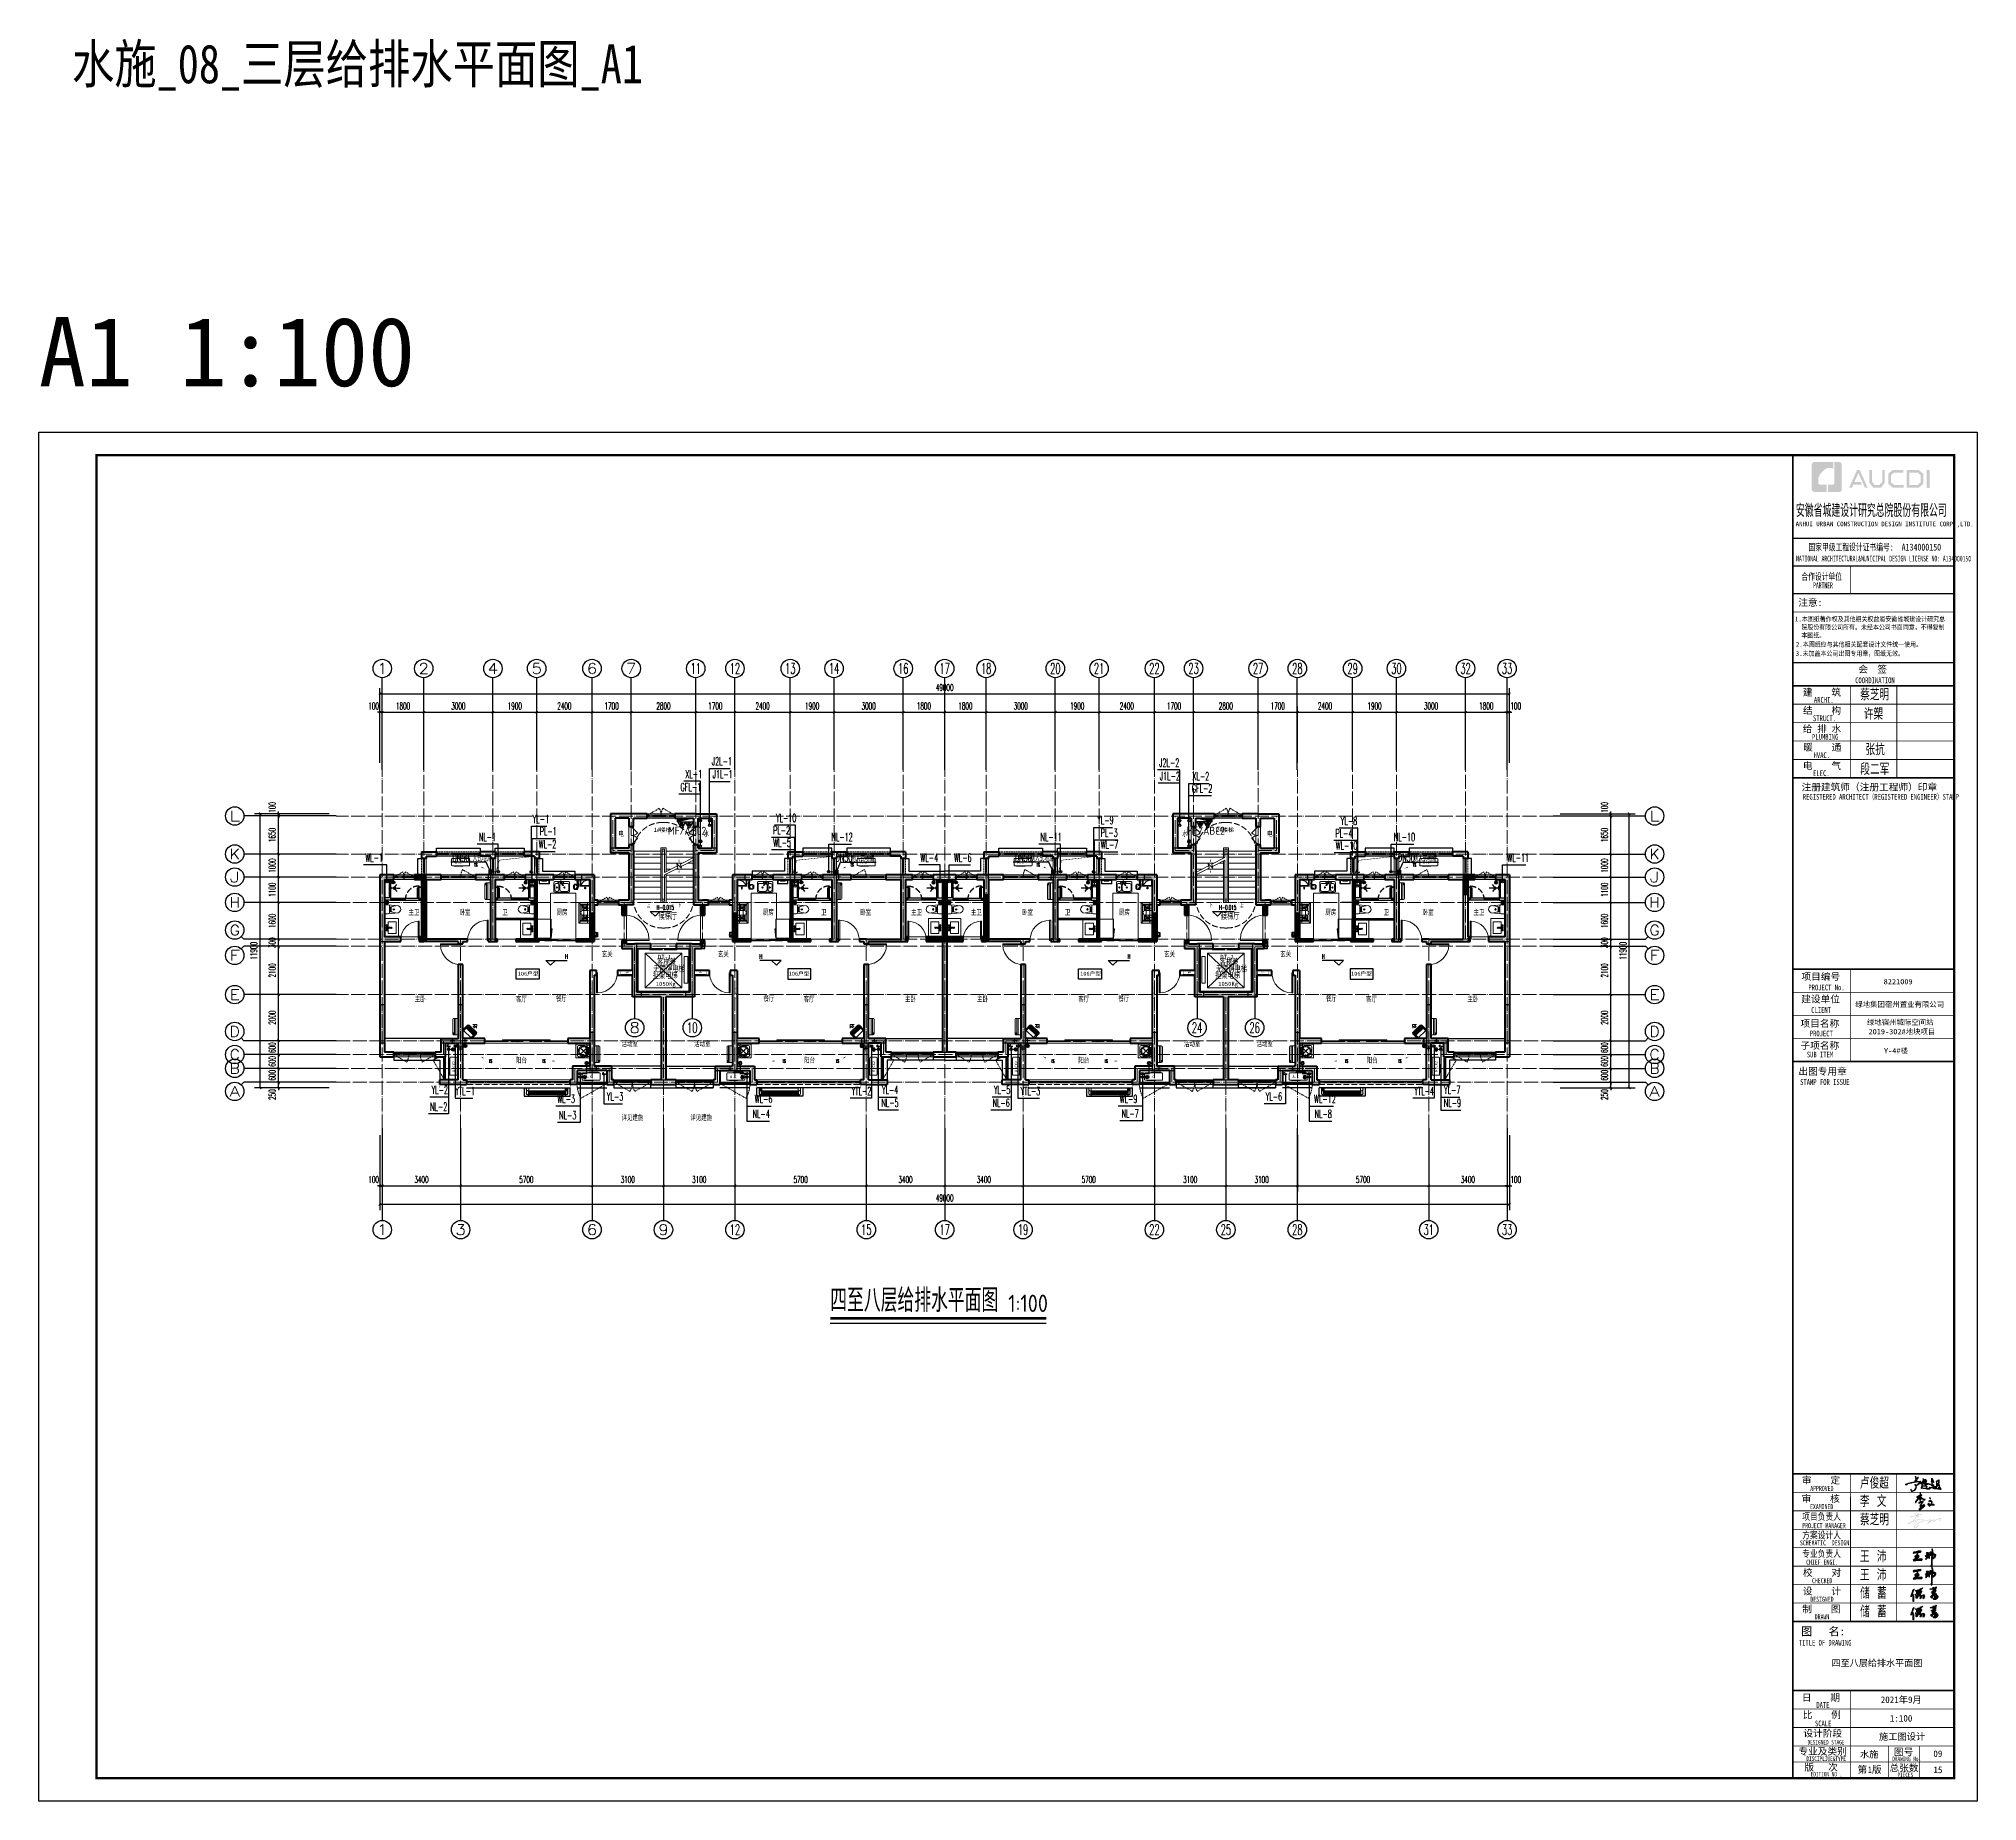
# Model space of a CAD drawing. Extents: x 27938 to 1042331, y -235042 to 1535213.
# Drawn here: x 667514 to 751614, y 410832 to 487307 of the extents above; entities that cross this region are included whole.
import ezdxf
from ezdxf.enums import TextEntityAlignment as Align

# ---------------------------------------------------------------- set-up
doc = ezdxf.new("R2010")
doc.units = 0
doc.header["$LTSCALE"] = 1000
doc.header["$MEASUREMENT"] = 0
for name, pattern in [('$1$DASH', [0.35, 0.25, -0.1]), ('DASH', [0.35, 0.25, -0.1]), ('DOTE', [2.42, 2, -0.2, 0.02, -0.2])]:
    doc.linetypes.add(name, pattern=pattern)
for name, color, linetype in [('$RECOVER_210609100354-0', 7, 'Continuous'), ('$RECOVER_210609100354-13', 7, 'Continuous'), ('$RECOVER_210609100354-25', 7, 'Continuous'), ('$RECOVER_210609100354-32', 7, 'Continuous'), ('3-栏杆1', 135, 'Continuous'), ('3.5方案汇报，与郭总、侯月琴确定户型_t8$0$2020.03.04 -1安徽标准化洋房户型(UA）_t8_t8$0$看线', 154, 'Continuous'), ('AH-FURNITURE', 1, 'Continuous'), ('AXIS', 3, 'Continuous'), ('AXIS_TEXT', 4, 'Continuous'), ('COLUMN', 9, 'Continuous'), ('CURTWALL', 4, 'Continuous'), ('DIM_ELEV', 3, 'Continuous'), ('DIM_SYMB', 3, 'Continuous'), ('DIM_不分区消火栓', 3, 'Continuous'), ('DIM_凝结', 3, 'Continuous'), ('DIM_污水', 3, 'Continuous'), ('DIM_管井排水', 3, 'Continuous'), ('DIM_给水', 3, 'Continuous'), ('DIM_阳台', 132, 'Continuous'), ('DIM_雨水', 3, 'Continuous'), ('DIM_餐饮排水', 3, 'Continuous'), ('EQUIP-安防', 3, 'Continuous'), ('EQUIP_地漏', 7, 'Continuous'), ('EQUIP_污水', 7, 'Continuous'), ('EQUIP_灭火器', 7, 'Continuous'), ('IP-bath&kitchen-JOHNSON', 4, 'Continuous'), ('P-bath&kitchen-JOHNSON', 4, 'Continuous'), ('PIPE-凝结', 150, 'N'), ('PIPE-污水', 2, 'W'), ('PIPE-管井排水', 210, 'GF'), ('PIPE-阳台', 132, 'YT'), ('PUB_TEXT', 4, 'Continuous'), ('TEXT_灭火器', 7, 'Continuous'), ('TWT_LEAD', 3, 'Continuous'), ('VALVE_不分区给水', 7, 'Continuous'), ('VPIPE-不分区消火栓', 1, 'X'), ('VPIPE-凝结', 150, 'Continuous'), ('VPIPE-污水', 2, 'W'), ('VPIPE-管井排水', 210, 'GF'), ('VPIPE-给水', 3, 'TG_J'), ('VPIPE-给水中', 72, 'J2'), ('VPIPE-阳台', 132, 'YT'), ('VPIPE-雨水', 4, 'DASH'), ('VPIPE-餐饮排水', 41, 'P'), ('保温', 6, 'Continuous'), ('图框', 140, 'Continuous'), ('图签文字', 147, 'Continuous'), ('导图字', 7, 'Continuous'), ('建筑-排气道', 9, 'Continuous'), ('机电标识类', 1, 'Continuous'), ('电子签名-李文', 7, 'DASH'), ('看线', 251, 'Continuous'), ('签名-水', 7, 'Continuous')]:
    doc.layers.add(name, color=color, linetype=linetype)
for name, color, linetype, lineweight in [('3.5方案汇报，与郭总、侯月琴确定户型_t8$0$STAIR', 2, 'Continuous', 18), ('DOTE', 19, 'DOTE', 9), ('EQUIP-消防', 3, 'Continuous', 20), ('EQUIP_消火栓', 242, 'Continuous', 18), ('LVTRY', 1, 'Continuous', 13), ('PUB_HATCH', 8, 'Continuous', 9), ('STAIR', 2, 'Continuous', 18), ('WALL', 9, 'Continuous', 40), ('WINDOW', 8, 'Continuous', 15), ('可改文字', 6, 'Continuous', 18), ('图签', 147, 'Continuous', 18), ('填充', 251, 'Continuous', 5), ('平面-排水沟', 86, 'Continuous', 15), ('平面-栏杆', 135, 'Continuous', 15), ('平面-看线', 45, 'Continuous', 15), ('平面-空调室内机', 176, 'Continuous', 9), ('平面-空调预留孔', 173, 'Continuous', 15), ('空调', 76, 'Continuous', 13), ('立面-洞口示意', 152, 'Continuous', 13), ('签名', 7, 'Continuous', 18)]:
    doc.layers.add(name, color=color, linetype=linetype, lineweight=lineweight)
doc.layers.add('yichutu', color=7, linetype='Continuous', true_color=0xffffff, plot=False)
doc.styles.add('_TCH_AXIS', font='COMPLEX', dxfattribs={"bigfont": 'GBCBIG'})
doc.styles.add('_TCH_DIM', font='SIMPLEX.shx', dxfattribs={"width": 0.6, "oblique": 10, "bigfont": 'hztxt.shx'})
doc.styles.add('_TCH_DIM_T3', font='SIMPLEX.shx', dxfattribs={"width": 0.494118, "bigfont": 'GBCBIG.shx'})
doc.styles.add('_TCH_LABEL', font='simhei.ttf')
doc.styles.add('_TEL_DIM', font='SIMPLEX', dxfattribs={"width": 0.8, "height": 3.5, "bigfont": 'HZTXT'})
doc.styles.add('_TWT_SERIAL', font='simplex.shx', dxfattribs={"width": 0.6, "oblique": 10, "height": 3, "bigfont": 'aadri.shx'})
doc.styles.add('COMPLEX', font='COMPLEX')
doc.styles.add('DIM_FONT', font='SIMPLEX.shx', dxfattribs={"width": 0.56})
doc.styles.add('HT', font='simhei.ttf')
doc.styles.get("Standard").update_dxf_attribs({"font": 'gbenor.shx', "bigfont": 'gbcbig.shx'})
doc.styles.add('TG_LINETYPE', font='SIMPLEX', dxfattribs={"width": 0.8, "height": 3, "bigfont": 'HZTXT'})
doc.styles.add('宋体', font='', dxfattribs={"height": 50})
doc.styles.add('建筑图签-1', font='simhei.ttf', dxfattribs={"width": 0.7})
doc.styles.add('建筑图签-2', font='TXT.shx', dxfattribs={"width": 0.5, "bigfont": 'HZTXT.shx'})
doc.styles.add('房间名称', font='TSSDENG', dxfattribs={"width": 0.8, "bigfont": 'HZTXT'})
doc.styles.add('黑体', font='simhei.ttf')
doc.styles.get('宋体').set_extended_font_data('SimSun')
doc.linetypes.add('GF', pattern='A,3,-0.2,["GF",Standard,S=0.25,R=0,X=-0.1,Y=-0.115],-0.35', length=3.55)
doc.linetypes.add('J2', pattern='A,3,-0.2,["J2",Standard,S=0.25,R=0,X=-0.1,Y=-0.115],-0.35', length=3.55)
doc.linetypes.add('N', pattern='A,3,-0.2,["N",Standard,S=0.25,R=0,X=-0.1,Y=-0.115],-0.2', length=3.4)
doc.linetypes.add('P', pattern='A,3,-0.2,["P",Standard,S=0.25,R=0,X=-0.1,Y=-0.115],-0.2', length=3.4)
doc.linetypes.add('TG_J', pattern='A,2,-0.22,["J",TG_LINETYPE,S=0.1,R=0,X=-0.18,Y=-0.15],0', length=2.22)
doc.linetypes.add('W', pattern='A,3,-0.2,["W",Standard,S=0.25,R=0,X=-0.1,Y=-0.115],-0.2', length=3.4)
doc.linetypes.add('X', pattern='A,3,-0.2,["X",Standard,S=0.25,R=0,X=-0.1,Y=-0.115],-0.25', length=3.45)
doc.linetypes.add('YT', pattern='A,3,-0.2,["YT",Standard,S=0.25,R=0,X=-0.1,Y=-0.115],-0.35', length=3.55)
doc.dimstyles.new('_TCH_ARCH&&100', dxfattribs={"dimtxt": 297.5, "dimasz": 100, "dimexe": 250, "dimexo": 300, "dimgap": 126.25, "dimtad": 1, "dimdec": 0, "dimzin": 0, "dimdsep": 46, "dimtxsty": '_TCH_DIM_T3', "dimblk": 'ARCHTICK', "dimcen": 0.09, "dimclrt": 4, "dimazin": 2, "dimtfac": 1, "dimtdec": 0, "dimtix": 1, "dimtmove": 2, "dimatfit": 3, "dimfxl": 1, "dimtolj": 1, "dimtzin": 0, "dimarcsym": 0})
pattern_1 = [(45, (0, 0), (0, 47.4157523), [100.584, -33.528]), (135, (23.708, 23.708), (3e-15, 47.4157523), [100.584, -33.528])]
pattern_2 = [(90, (0, 0), (-16.49778, 1e-15), [9.525, -19.05]), (210, (0, 0), (8.24889, -14.2874966), [9.525, -19.05]), (150, (6e-16, 9.525), (-8.24889, -14.2874966), [9.525, -19.05])]

msp = doc.modelspace()

# ---------------------------------------------------------------- texts
at = {"color": 8, "style": '黑体'}
for p in [(688293.3, 446653), (700048.1, 446653), (712693.3, 446653), (724448.1, 446653)]:
    msp.add_text('106户型', height=175, dxfattribs=at).set_placement(p)
at = {"layer": 'DIM_ELEV', "color": 8, "style": '_TCH_DIM', "width": 0.494118}
for s, height, p in [('H-0.015', 208.25, (694323.4, 449510.9)), ('H-0.015', 208.25, (718723.4, 449510.9)), ('H', 208.2, (690350.2, 447384.9)), ('H', 208.2, (698782.7, 447384.9)), ('H', 208.2, (714750.2, 447384.9)), ('H', 208.2, (723182.7, 447384.9))]:
    msp.add_text(s, height=height, dxfattribs=at).set_placement(p)
at = {"layer": 'DIM_SYMB', "color": 7, "style": '_TCH_DIM', "width": 0.6}
for s, p in [('上', (693893.8, 449617)), ('下', (695248.3, 449617)), ('下', (718298.3, 449617)), ('上', (719643.8, 449617))]:
    msp.add_text(s, height=175, dxfattribs=at).set_placement(p)
at = {"layer": 'DIM_SYMB', "color": 7}
for s, height, p in [('四至八层给排水平面图', 1012.77, (701851.1, 432060.9)), ('1:100', 750, (709574.1, 432060.9))]:
    msp.add_text(s, height=height, dxfattribs=at).set_placement(p)
at = {"layer": 'DIM_不分区消火栓', "color": 7, "style": '_TWT_SERIAL', "width": 0.48}
for s, p in [('XL-1', (695565.1, 455226.4)), ('XL-2', (717563.1, 455130.1))]:
    msp.add_text(s, height=350, dxfattribs=at).set_placement(p)
at = {"layer": 'DIM_凝结', "color": 7, "style": '_TWT_SERIAL', "width": 0.48}
for s, p in [('NL-1', (686609.7, 452494.7)), ('NL-12', (701904.1, 452494.7)), ('NL-11', (710973.3, 452494.7)), ('NL-10', (726304.1, 452494.7)), ('NL-2', (684488.6, 440796.1)), ('NL-3', (690089.7, 440424.7)), ('NL-4', (698481.7, 440483.7)), ('NL-5', (704070, 440966.5)), ('NL-6', (708892.9, 440961.4)), ('NL-7', (714489.7, 440493.9)), ('NL-8', (722866.5, 440479.3)), ('NL-9', (728471.4, 440956.4))]:
    msp.add_text(s, height=350, dxfattribs=at).set_placement(p)
at = {"layer": 'DIM_污水', "color": 7, "style": '_TWT_SERIAL', "width": 0.48}
for s, p in [('WL-2', (689203.5, 452180.8)), ('WL-5', (699379.7, 452251.1)), ('WL-7', (713583.8, 452169.1)), ('WL-10', (723779.7, 452123.1)), ('WL-1', (681679.7, 451599)), ('WL-4', (705768.6, 451599)), ('WL-6', (707219.6, 451599)), ('WL-11', (731227.8, 451599)), ('WL-3', (690011.3, 441129.6)), ('WL-6', (698576.9, 441129.6)), ('WL-9', (714411.3, 441129.6)), ('WL-12', (722843.9, 441129.6))]:
    msp.add_text(s, height=350, dxfattribs=at).set_placement(p)
at = {"layer": 'DIM_管井排水', "color": 7, "style": '_TWT_SERIAL', "width": 0.48}
for s, p in [('GFL-1', (695356.5, 454662.5)), ('GFL-2', (717535.3, 454604.2))]:
    msp.add_text(s, height=350, dxfattribs=at).set_placement(p)
at = {"layer": 'DIM_给水', "color": 7, "style": '_TWT_SERIAL', "width": 0.48}
for s, p in [('J2L-1', (696715.3, 455781.1)), ('J2L-2', (716123.9, 455720.2)), ('J1L-1', (696748.3, 455219.9)), ('J1L-2', (716152, 455141.6))]:
    msp.add_text(s, height=350, dxfattribs=at).set_placement(p)
at = {"layer": 'DIM_阳台', "color": 7, "style": '_TWT_SERIAL', "width": 0.48}
for s, p in [('YTL-1', (685581.2, 441472)), ('YTL-2', (702782.6, 441472)), ('YTL-3', (710108.8, 441472)), ('YTL-4', (727193.3, 441472))]:
    msp.add_text(s, height=350, dxfattribs=at).set_placement(p)
at = {"layer": 'DIM_雨水', "color": 7, "style": '_TWT_SERIAL', "width": 0.48}
for s, p in [('YL-1', (688945.1, 453276.3)), ('YL-10', (699496.6, 453320.2)), ('YL-9', (713434, 453226)), ('YL-8', (724001.5, 453191.9)), ('YL-2', (684553.9, 441520.4)), ('YL-3', (692159.8, 441233.8)), ('YL-4', (704095.2, 441520.4)), ('YL-5', (708950.9, 441520.4)), ('YL-6', (720741.7, 441233.8)), ('YL-7', (728479.3, 441520.4))]:
    msp.add_text(s, height=350, dxfattribs=at).set_placement(p)
at = {"layer": 'DIM_餐饮排水', "color": 7, "style": '_TWT_SERIAL', "width": 0.48}
for s, p in [('PL-1', (689248, 452744.3)), ('PL-2', (699371.5, 452787.2)), ('PL-3', (713584, 452681.8)), ('PL-4', (723771.5, 452654.6))]:
    msp.add_text(s, height=350, dxfattribs=at).set_placement(p)
at = {"layer": 'PUB_TEXT', "color": 8}
for s, height, p in [('电', 236.3, (692662.8, 452676.8)), ('水', 236.3, (696357.6, 452676.8)), ('水', 236.3, (717121.8, 452676.8)), ('电', 236.3, (720807, 452676.8)), ('主卫', 236.31, (683555.2, 449266.4)), ('卧室', 236.31, (685772.9, 449266.4)), ('卫', 236.3, (687629.4, 449266.4)), ('厨房', 236.31, (689980.1, 449272.6)), ('候梯厅', 270.07, (694398.4, 449076.2)), ('厨房', 236.31, (698932.5, 449272.6)), ('卫', 236.3, (701457.8, 449266.4)), ('卧室', 236.31, (703155.3, 449266.4)), ('主卫', 236.31, (705360, 449266.4)), ('主卫', 236.31, (707955.2, 449266.4)), ('卧室', 236.31, (710172.9, 449266.4)), ('卫', 236.3, (712029.4, 449266.4)), ('厨房', 236.31, (714380.1, 449272.6)), ('候梯厅', 270.07, (718798.4, 449076.2)), ('厨房', 236.31, (723332.5, 449272.6)), ('卫', 236.3, (725857.8, 449266.4)), ('卧室', 236.31, (727555.3, 449266.4)), ('主卫', 236.31, (729760, 449266.4)), ('玄关', 236.31, (691937.8, 447455.3)), ('玄关', 236.31, (696977.4, 447455.3)), ('玄关', 236.31, (716337.8, 447455.3)), ('玄关', 236.31, (721377.4, 447455.3)), ('担架电梯', 270.07, (694148.5, 446516.8)), ('无障碍电梯', 270.07, (694182.9, 446798.4)), ('客梯兼', 270.07, (694347.5, 447094.2)), ('担架电梯', 270.07, (718548.5, 446516.8)), ('无障碍电梯', 270.07, (718582.9, 446798.4)), ('客梯兼', 270.07, (718747.5, 447094.2)), ('主卧', 236.31, (683825.7, 445504.2)), ('客厅', 236.31, (688216.4, 445501.3)), ('餐厅', 236.31, (689953, 445526.3)), ('餐厅', 236.31, (698954.3, 445526.3)), ('客厅', 236.31, (700698.7, 445501.3)), ('主卧', 236.31, (705094.7, 445504.2)), ('主卧', 236.31, (708225.7, 445504.2)), ('客厅', 236.31, (712616.4, 445501.3)), ('餐厅', 236.31, (714353, 445526.3)), ('餐厅', 236.31, (723354.3, 445526.3)), ('客厅', 236.31, (725098.7, 445501.3)), ('主卧', 236.31, (729494.7, 445504.2)), ('活动室', 236.31, (692800.3, 443564.4)), ('活动室', 236.31, (695948.1, 443564.4)), ('活动室', 236.31, (717200.3, 443564.4)), ('活动室', 236.31, (720348.1, 443564.4)), ('阳台', 236.31, (688216.4, 442847.1)), ('阳台', 236.31, (700722.2, 442847.1)), ('阳台', 236.31, (712616.4, 442847.1)), ('阳台', 236.31, (725122.2, 442847.1))]:
    msp.add_text(s, height=height, dxfattribs=at).set_placement(p)
for s, height, style, p in [('1#', 184.01, '黑体', (694186.6, 452892.2)), ('楼梯', 184.01, '黑体', (694451.3, 452892.2)), ('2#', 184.01, '黑体', (718586.6, 452892.2)), ('楼梯', 184.01, '黑体', (718851.3, 452892.2)), ('DT-1', 184.01, '黑体', (694379.5, 447374.3)), ('DT-2', 184.01, '黑体', (718779.5, 447374.3)), ('1050Kg', 184.01, '黑体', (694282.5, 446206.7)), ('1050Kg', 184.01, '黑体', (718682.5, 446206.7)), ('详见建施', 236.31, '_TCH_AXIS', (692794.2, 440360.6)), ('详见建施', 236.31, '_TCH_AXIS', (695779.5, 440360.6))]:
    msp.add_text(s, height=height, dxfattribs=dict(at, style=style)).set_placement(p)
at = {"layer": 'TEXT_灭火器'}
for p in [(694814.1, 452765.9), (717314.1, 452765.9)]:
    msp.add_text('MF/ABC2', height=350, dxfattribs=at).set_placement(p)
at = {"layer": 'TWT_LEAD', "color": 7, "style": '_TWT_SERIAL'}
for s, height, width, p in [('DN50', 350, 0.48, (685464.5, 451608.4)), ('侧入式地漏', 261.81, 0.6, (686128.5, 451608.4)), ('DN50', 350, 0.48, (702083.4, 451608.4)), ('侧入式地漏', 261.81, 0.6, (702747.4, 451608.4)), ('DN50', 350, 0.48, (709864.5, 451608.4)), ('侧入式地漏', 261.81, 0.6, (710528.5, 451608.4)), ('DN50', 350, 0.48, (726483.4, 451608.4)), ('侧入式地漏', 261.81, 0.6, (727147.4, 451608.4))]:
    msp.add_text(s, height=height, dxfattribs=dict(at, width=width)).set_placement(p)
at = {"layer": '可改文字', "color": 3, "style": '宋体'}
msp.add_text('四至八层给排水平面图', height=281.28, dxfattribs=at).set_placement((747263.3, 416840.1), align=Align.MIDDLE)
at = {"layer": '图签', "color": 2, "style": '宋体'}
for s, height, p in [('Y-4#楼', 229.34, (747568.2, 443279.7)), ('15', 286.68, (749715.6, 412050.9))]:
    msp.add_text(s, height=height, dxfattribs=at).set_placement(p)
at = {"layer": '图签', "color": 3, "style": '宋体'}
msp.add_text('09', height=286.68, dxfattribs=at).set_placement((749710.7, 412750.9))
at = {"layer": '导图字', "color": 1, "style": '黑体', "width": 0.8}
msp.add_text('水施_08_三层给排水平面图_A1', height=1682.363, dxfattribs=at).set_placement((668957.3, 485376.8))
at = {"layer": '平面-排水沟', "color": 8, "style": '_TCH_DIM', "width": 0.423529}
for p in [(702721.5, 451392.6), (727121.5, 451392.6), (687034.5, 442874.4), (689347.4, 442874.4), (699772.6, 442874.4), (702085.5, 442874.4), (711434.5, 442874.4), (713747.4, 442874.4), (724172.6, 442874.4), (726485.5, 442874.4)]:
    msp.add_text('1%', height=148.75, dxfattribs=at).set_placement(p)

# ---------------------------------------------------------------- blocks, each defined once
blk = doc.blocks.new('rrrrrrrrrrrra')
at = {"color": 0}
for p, q in [((-112, 459), (-112, 324)), ((-112, 324), (-64, -103)), ((253, 484), (-87, 484)), ((-59, 271), (224, 271)), ((-21, 232), (-34, 154)), ((191, 200), (-26, 200)), ((186, 232), (-21, 232)), ((186, 232), (199, 154)), ((278, 324), (228, -116)), ((278, 324), (278, 459))]:
    blk.add_line(p, q, dxfattribs=at)
for centre, radius, start, end in [((-87, 459), 25, 90, 180), ((-59, 324), 53.3, 180, 270), ((149, -3), 224, 158.52022, 180), ((-323, 210), 294, 333.53685, 351.48282), ((488, 210), 294, 188.51718, 206.46315), ((224, 324), 53.3, 270, 0), ((16, -3), 224, 0, 21.47978), ((253, 459), 25, 0, 90), ((84, -64), 153, 195.07732, 340.11812)]:
    blk.add_arc(centre, radius, start, end, dxfattribs=at)
blk = doc.blocks.new('A$C1E0F638F')
at = {"color": 0}
for points in [[(500, 435), (500, 85), (0, 85), (0, 435)], [(120, 0), (180, 0), (180, 60), (120, 60)], [(147, 55), (153, 55), (153, 5), (147, 5)], [(270, 30), (230, 30), (230, 195), (270, 195)], [(230, 30), (270, 30), (270, 10), (230, 10)], [(380, 0), (320, 0), (320, 60), (380, 60)], [(353, 55), (347, 55), (347, 5), (353, 5)]]:
    blk.add_lwpolyline(points, close=True, dxfattribs=at)
blk.add_lwpolyline([(270, 60), (280, 60), (280, 0), (220, 0), (220, 60), (230, 60)], dxfattribs=at)
blk.add_circle((250, 236), 26, dxfattribs=at)
blk = doc.blocks.new('135')
blk.add_hatch(color=0).paths.add_polyline_path([(5, 2), (4, -1), (-5, 2), (-4, 5)])
at = {"color": 0}
for p, q in [((-6, 19), (-3, 19)), ((-3, 19), (-6, 19)), ((-6, 3), (5, -2)), ((-6, 3), (-5, 3)), ((-5, 11), (-5, 31)), ((5, 11), (-5, 11)), ((5, 10), (-5, 10)), ((-5, 3), (-4, 6)), ((-4, 6), (5, 2)), ((0, 0), (0, 39)), ((6, 19), (3, 19)), ((3, 19), (6, 19)), ((4, -1), (5, 2)), ((5, 11), (5, 32)), ((4, -1), (6, -2))]:
    blk.add_line(p, q, dxfattribs=at)
for centre, radius, start, end in [((6, 16), 13.5, 151.01474, 204.84033), ((13, 4), 20.5, 163.09243, 182.0012), ((-6, 4), 1, 184.22753, 248.46611), ((-5, 22), 0.5, 335.76434, 151.01474), ((4, 18), 9.42, 155.76434, 171.97728), ((9, 15), 14.6, 166.278, 198.09535), ((14, 4), 19.5, 163.74431, 182.52687), ((-5, 3), 0.5, 181.9385, 247.25971), ((5, 22), 0.5, 29.84246, 204.57404), ((-6, 17), 11.7, 10.47502, 24.57404), ((-6, 15), 12.4, 338.64492, 16.0476), ((29, 7), 24, 172.94395, 199.23182), ((-6, 16), 13.4, 334.91114, 29.84246), ((26, 6), 20.6, 169.14538, 199.95258), ((6, -1), 1.17, 247.45971, 19.95258), ((6, -1), 0.5, 247.45971, 19.23182)]:
    blk.add_arc(centre, radius, start, end, dxfattribs=at)
blk.add_open_spline([(-5, 31), (-4, 31), (-2, 33), (1, 29), (3, 31), (5, 32)], degree=3, knots=[0, 0, 0, 0, 3.066329, 6.218313, 11.124135, 11.124135, 11.124135, 11.124135], dxfattribs=at)
blk = doc.blocks.new('SDFAWERAWER')
at = {"layer": 'LVTRY', "color": 0}
for p, q in [((593941, -1242210), (593784, -1242595)), ((593784, -1242595), (593807, -1242604)), ((593803, -1242641), (593813, -1242618)), ((593803, -1242641), (593833, -1242653)), ((593965, -1242220), (593807, -1242604)), ((593813, -1242618), (593842, -1242630)), ((593842, -1242630), (593833, -1242653)), ((593834, -1242656), (593833, -1242653)), ((593845, -1242629), (593834, -1242656)), ((593836, -1242657), (593834, -1242656)), ((593848, -1242630), (593836, -1242657)), ((593845, -1242629), (593842, -1242630)), ((593848, -1242630), (593845, -1242629)), ((593847, -1242662), (593858, -1242634)), ((593847, -1242662), (593850, -1242663)), ((593850, -1242663), (593861, -1242635)), ((593852, -1242662), (593862, -1242637)), ((593858, -1242634), (593861, -1242635)), ((593861, -1242635), (593862, -1242637)), ((593941, -1242210), (593965, -1242220)), ((593988, -1242191), (593978, -1242214)), ((594007, -1242226), (593978, -1242214)), ((594017, -1242203), (593988, -1242191)), ((594016, -1242220), (594027, -1242193)), ((594016, -1242220), (594022, -1242223)), ((594026, -1242204), (594018, -1242222)), ((594018, -1242222), (594021, -1242220)), ((594025, -1242211), (594021, -1242220)), ((594023, -1242221), (594022, -1242223)), ((594022, -1242223), (594024, -1242222)), ((594023, -1242211), (594030, -1242194)), ((594024, -1242221), (594024, -1242222)), ((594025, -1242211), (594031, -1242197)), ((594027, -1242193), (594033, -1242195)), ((594028, -1242234), (594078, -1242255)), ((594030, -1242194), (594031, -1242197)), ((594032, -1242197), (594033, -1242195)), ((594033, -1242195), (594034, -1242197)), ((594034, -1242198), (594034, -1242197)), ((594047, -1242201), (594036, -1242229)), ((594036, -1242229), (594039, -1242230)), ((594037, -1242211), (594088, -1242232)), ((594039, -1242230), (594045, -1242214)), ((594039, -1242230), (594042, -1242228)), ((594042, -1242228), (594051, -1242205)), ((594050, -1242202), (594043, -1242218)), ((594047, -1242201), (594050, -1242202)), ((594050, -1242202), (594051, -1242205)), ((594057, -1242246), (594067, -1242223))]:
    blk.add_line(p, q, dxfattribs=at)
blk.add_lwpolyline([(593823, -1242717), (594046, -1242174), (594037, -1242170), (593814, -1242713)], close=True, dxfattribs=at)
blk.add_arc((594075, -1242240), 15.3, 281.79322, 33.70188, dxfattribs=at)
for centre, major_axis, start_param, end_param in [((593817, -1242608), (13.5, 33.1), 1.570796, 3.141593), ((593817, -1242608), (3.93, 9.6), 1.570796, 3.141593), ((593974, -1242224), (3.93, 9.6), 0, 1.570796)]:
    blk.add_ellipse(centre, major_axis=major_axis, ratio=1, start_param=start_param, end_param=end_param, dxfattribs=at)
at = {"layer": 'P-bath&kitchen-JOHNSON', "color": 0, "linetype": 'DASH'}
blk.add_arc((593810, -1242714), 586, 67.53695, 157.13247, dxfattribs=at)
at = {"layer": 'LVTRY', "color": 8, "xscale": -1, "rotation": 157.7329157530927}
blk.add_blockref('135', (594045, -1242162), dxfattribs=at)
blk = doc.blocks.new('A$C5DCB2F21')
at = {"layer": 'IP-bath&kitchen-JOHNSON', "color": 0}
for p, q in [((-68, -213), (-158, -275)), ((0, -261), (0, -425)), ((68, -213), (158, -275))]:
    blk.add_line(p, q, dxfattribs=at)
for centre, major_axis, ratio, start_param, end_param in [((0, -179), (-51, 0), 0.990052, -1.36297, 4.504563), ((0, -178), (-26.8, 0), 0.994812, -1.167677, 4.309269)]:
    blk.add_ellipse(centre, major_axis=major_axis, ratio=ratio, start_param=start_param, end_param=end_param, dxfattribs=at)
at = {"layer": 'LVTRY', "color": 0}
for p, q in [((74, 0), (-74, 0)), ((-10, -174), (-10, -49)), ((11, -174), (11, -49))]:
    blk.add_line(p, q, dxfattribs=at)
blk.add_lwpolyline([(74, 0), (74, -16), (-74, -16), (-74, 0)], dxfattribs=at)
for points in [[(-26, -31, -0.364142), (-38, -16, -0.020495)], [(-10, -49, 0.214893), (-26, -31, 7.649644)], [(11, -49, -0.21439), (26, -31, -7.649644)], [(26, -31, 0.364142), (38, -16, 0.020495)]]:
    blk.add_lwpolyline(points, format="xyb", dxfattribs=at)
blk.add_arc((0, -174), 10.5, 180, 0, dxfattribs=at)
for centre, major_axis, ratio, start_param, end_param in [((0, -181), (53.6, 0), 0.987577, 1.76809, 7.656688), ((-12, -165), (0, 1.43), 0.85, -1.570796, 4.712389), ((-12, -189), (0, 1.43), 0.85, 4.712389, 10.995574), ((12, -165), (0, 1.43), 0.85, 4.712389, 10.995574), ((12, -189), (0, 1.43), 0.85, 4.712389, 10.995574)]:
    blk.add_ellipse(centre, major_axis=major_axis, ratio=ratio, start_param=start_param, end_param=end_param, dxfattribs=at)
blk = doc.blocks.new('fgdfsdfsfssfes')
at = {"layer": '$RECOVER_210609100354-32', "color": 8}
for points in [[(575944, 371358), (575944, 370458), (575694, 370458)], [(575894, 371358), (575894, 370558), (575694, 370558)]]:
    blk.add_lwpolyline(points, dxfattribs=at)
at = {"layer": 'IP-bath&kitchen-JOHNSON', "color": 8}
for p, q in [((575944, 370538), (577294, 370538)), ((575944, 370503), (576594, 370503)), ((575944, 370493), (576594, 370493)), ((575944, 370458), (577294, 370458)), ((576594, 370493), (576594, 370503)), ((577294, 370493), (577194, 370493)), ((577194, 370483), (577194, 370493)), ((577294, 370483), (577194, 370483))]:
    blk.add_line(p, q, dxfattribs=at)
at = {"layer": 'LVTRY', "color": 8}
blk.add_lwpolyline([(576294, 368858), (575694, 368858), (575694, 369658), (576294, 369658)], close=True, dxfattribs=at)
at = {"layer": 'IP-bath&kitchen-JOHNSON', "color": 8, "rotation": 22.25976934310711}
blk.add_blockref('SDFAWERAWER', (-443125, 1295644), dxfattribs=at)
at = {"layer": 'LVTRY', "color": 8, "rotation": 90.008488524447}
blk.add_blockref('A$C5DCB2F21', (575944, 370983), dxfattribs=at)
at = {"layer": 'LVTRY', "color": 8, "extrusion": (0, 0, -1), "xscale": -1, "zscale": -1, "rotation": 270}
blk.add_blockref('rrrrrrrrrrrra', (-576178, 369976), dxfattribs=at)
at = {"layer": 'LVTRY', "color": 8, "xscale": -1, "rotation": 270}
blk.add_blockref('A$C1E0F638F', (575759, 369009), dxfattribs=at)
blk = doc.blocks.new('A$C60D053AF')
at = {"layer": 'AH-FURNITURE', "color": 0}
for p, q in [((233, -90), (128, -90)), ((233, -110), (128, -110)), ((193, -71), (328, -71)), ((193, -91), (328, -91)), ((245, -129), (245, -122)), ((255, -281), (255, -251)), ((255, -281), (393, -281)), ((265, -129), (265, -122)), ((342, -97), (370, -143)), ((356, -83), (384, -129)), ((393, -281), (393, -251))]:
    blk.add_line(p, q, dxfattribs=at)
for points in [[(170, -68, 1), (170, -94), (193, -94), (193, -68)], [(234, -251), (414, -251, 0.414214), (424, -241), (424, -111, 0.414214), (414, -101), (234, -101, 0.414214), (224, -111), (224, -241, 0.414214)], [(268, -122), (268, -107, 0.414214), (248, -87), (233, -87), (233, -113), (242, -113), (242, -122)], [(242, -152, 1), (268, -152), (268, -129), (242, -129)], [(384, -161, 1), (402, -143), (386, -127), (368, -145)]]:
    blk.add_lwpolyline(points, format="xyb", close=True, dxfattribs=at)
for centre, radius in [((100, -100), 30), ((255, -152), 15), ((255, -152), 10), ((393, -152), 15), ((393, -152), 10)]:
    blk.add_circle(centre, radius, dxfattribs=at)
for radius in [40, 20]:
    blk.add_arc((328, -111), radius, 45, 90, dxfattribs=at)
blk = doc.blocks.new('*U40')
h = blk.add_hatch(color=0)
h.set_gradient(color1=(0, 0, 255), rotation=180, tint=1)
h.paths.add_polyline_path([(0, 0), (-6.35, -6.35), (-6.35, -2.159), (-15, -2.159), (-15, 2.159), (-6.35, 2.159), (-6.35, 6.35)])
at = {"color": 0, "linetype": 'Continuous'}
blk.add_lwpolyline([(0, 0), (-6.35, -6.35), (-6.35, -2.159), (-15, -2.159), (-15, 2.159), (-6.35, 2.159), (-6.35, 6.35)], close=True, dxfattribs=at)
blk = doc.blocks.new('sgrsefv')
at = {"layer": 'PUB_HATCH'}
blk.add_hatch(color=0, dxfattribs=at).paths.add_polyline_path([(1112933, 840916), (1112933, 840646), (1113073, 840646), (1113073, 840661), (1112968, 840661), (1112948, 840681), (1112948, 840881), (1112968, 840901), (1113288, 840901), (1113308, 840881), (1113308, 840681), (1113288, 840661), (1113183, 840661), (1113183, 840646), (1113323, 840646), (1113323, 840916)])
at = {"layer": 'LVTRY', "color": 0}
for p, q in [((1113073, 840661), (1113073, 840646)), ((1113183, 840661), (1113183, 840646))]:
    blk.add_line(p, q, dxfattribs=at)
for points in [[(1112918, 840931), (1113338, 840931), (1113338, 840631), (1112918, 840631)], [(1112933, 840916), (1113323, 840916), (1113323, 840646), (1112933, 840646)], [(1113288, 840661), (1112968, 840661), (1112948, 840681), (1112948, 840881), (1112968, 840901), (1113288, 840901), (1113308, 840881), (1113308, 840681), (1113288, 840661)]]:
    blk.add_lwpolyline(points, close=True, dxfattribs=at)
at = {"layer": '立面-洞口示意', "color": 0}
blk.add_lwpolyline([(1112918, 840931), (1113182, 840837), (1113338, 840631)], dxfattribs=at)
at = {"layer": '建筑-排气道', "color": 8, "xscale": -5, "yscale": 5, "zscale": 5, "rotation": 270}
blk.add_blockref('*U40', (1113118, 840599), dxfattribs=at)
blk = doc.blocks.new('rtyg7uyhg')
at = {"layer": 'LVTRY', "color": 0}
for p, q in [((193590, 45458), (193590, 45069)), ((194235, 45489), (193621, 45489)), ((193896, 45430), (193858, 45326)), ((193926, 45440), (193940, 45432)), ((194265, 45069), (194265, 45458)), ((193621, 45131), (193621, 45346)), ((193621, 45039), (194235, 45039)), ((193682, 45407), (193888, 45407)), ((193948, 45069), (193682, 45069)), ((193858, 45326), (193875, 45316)), ((193875, 45316), (193946, 45401)), ((194010, 45346), (194010, 45131)), ((194051, 45131), (194051, 45346)), ((194112, 45407), (194173, 45407)), ((194173, 45069), (194112, 45069)), ((194235, 45346), (194235, 45131))]:
    blk.add_line(p, q, dxfattribs=at)
for centre, radius in [((193866, 45438), 20.5), ((193989, 45438), 20.5), ((194071, 45438), 20.5), ((193815, 45238), 25.6), ((194137, 45238), 25.6)]:
    blk.add_circle(centre, radius, dxfattribs=at)
for centre, radius, start, end in [((193621, 45458), 30.7, 89.99999, 179.99999), ((193916, 45423), 20.5, 59.99999, 159.46231), ((193930, 45414), 20.5, 320.53767, 59.99999), ((194235, 45458), 30.7, 359.99999, 89.99999), ((193621, 45069), 30.7, 179.99999, 269.99999), ((193682, 45346), 61.4, 89.99999, 179.99999), ((193682, 45131), 61.4, 179.99999, 269.99999), ((193948, 45346), 61.4, 359.99999, 89.99999), ((193948, 45131), 61.4, 269.99999, 359.99999), ((194112, 45346), 61.4, 89.99999, 179.99999), ((194112, 45131), 61.4, 179.99999, 269.99999), ((194173, 45346), 61.4, 359.99999, 89.99999), ((194173, 45131), 61.4, 269.99999, 359.99999), ((194235, 45069), 30.7, 269.99999, 359.99999)]:
    blk.add_arc(centre, radius, start, end, dxfattribs=at)
at = {"layer": 'LVTRY', "color": 0, "style": 'DIM_FONT', "width": 0.8, "flags": 9}
for tag in ['YSIZE', 'XSIZE']:
    blk.add_attdef(tag, (193928, 45488), '', height=0.5, rotation=89.99999, dxfattribs=at)
blk = doc.blocks.new('A-Kitchen-7')
at = {"layer": 'LVTRY', "color": 0}
for p, q in [((-519, 780), (-7, 834)), ((-515, 756), (-519, 780)), ((-4, 811), (-515, 756)), ((515, 756), (-515, 756)), ((-515, 756), (-515, 40)), ((-515, 40), (515, 40)), ((-486, 761), (-485, 756)), ((-29, 767), (-112, 756)), ((-29, 767), (-35, 806)), ((-7, 834), (-4, 811)), ((515, 780), (0, 780)), ((0, 756), (0, 780)), ((515, 756), (515, 780)), ((515, 40), (515, 756))]:
    blk.add_line(p, q, dxfattribs=at)
blk.add_lwpolyline([(-469, 40), (-469, 0), (469, 0), (469, 40)], close=True, dxfattribs=at)
blk = doc.blocks.new('FRSDFDGDGDRGDR')
at = {"layer": '平面-空调预留孔', "color": 0}
for p, q in [((699612, 775044), (699612, 775441)), ((699619, 775448), (699746, 775448)), ((699746, 775448), (699746, 775355)), ((699746, 775037), (699619, 775037)), ((699720, 775342), (699720, 775143)), ((699727, 775349), (699740, 775349)), ((699727, 775136), (699740, 775136)), ((699746, 775130), (699746, 775037))]:
    blk.add_line(p, q, dxfattribs=at)
blk.add_lwpolyline([(699766, 775167), (699793, 775154), (699793, 775057), (699766, 775044), (699766, 775018), (699619, 775018, -0.414214), (699593, 775044), (699593, 775441, -0.414214), (699619, 775468), (699766, 775468), (699766, 775441), (699793, 775428), (699793, 775332), (699766, 775318)], format="xyb", close=True, dxfattribs=at)
for centre, radius in [((699740, 775243), 15.8), ((699740, 775332), 10.6), ((699740, 775154), 10.6)]:
    blk.add_circle(centre, radius, dxfattribs=at)
for centre, start, end in [((699619, 775441), 90, 180), ((699619, 775044), 180, 270), ((699727, 775342), 90, 180), ((699727, 775143), 180, 270), ((699740, 775355), 270, 360), ((699740, 775130), 0, 90)]:
    blk.add_arc(centre, 6.6, start, end, dxfattribs=at)
blk = doc.blocks.new('vcxvcdfvdxv')
at = {"layer": 'LVTRY', "color": 0}
for p, q in [((582294, 370358), (582764, 370358)), ((582294, 370115), (582548, 370115)), ((582704, 370278), (582304, 370278)), ((582339, 370238), (582624, 370238)), ((582339, 370233), (582624, 370233)), ((582394, 369458), (582394, 370358)), ((582394, 370268), (582394, 369548)), ((582394, 369700), (582394, 370115)), ((582409, 370126), (582536, 370126)), ((582409, 370121), (582409, 370126)), ((582536, 370121), (582409, 370121)), ((582429, 370018), (582429, 370228)), ((582434, 370018), (582434, 370228)), ((582654, 370126), (582526, 370126)), ((582526, 370126), (582526, 370121)), ((582526, 370121), (582654, 370121)), ((582536, 370126), (582536, 370121)), ((582548, 370115), (582764, 370358)), ((582548, 370115), (582548, 369700)), ((582579, 370168), (582579, 370258)), ((582579, 370258), (582583, 370258)), ((582583, 370168), (582579, 370168)), ((582583, 370078), (582579, 370078)), ((582579, 370078), (582579, 369988)), ((582583, 370258), (582583, 370168)), ((582583, 369988), (582583, 370078)), ((582629, 370228), (582629, 370018)), ((582634, 370228), (582634, 370018)), ((582654, 370121), (582654, 370126)), ((582714, 369548), (582714, 370268)), ((582764, 370358), (582764, 369458)), ((582548, 369700), (582294, 369700)), ((582764, 369458), (582294, 369458)), ((582304, 369538), (582704, 369538)), ((582624, 370013), (582339, 370013)), ((582624, 370008), (582339, 370008)), ((582624, 369808), (582339, 369808)), ((582624, 369803), (582339, 369803)), ((582339, 369583), (582624, 369583)), ((582339, 369578), (582624, 369578)), ((582536, 369696), (582409, 369696)), ((582409, 369696), (582409, 369691)), ((582409, 369691), (582536, 369691)), ((582429, 369798), (582429, 369588)), ((582434, 369798), (582434, 369588)), ((582526, 369691), (582526, 369696)), ((582526, 369696), (582654, 369696)), ((582654, 369691), (582526, 369691)), ((582536, 369691), (582536, 369696)), ((582764, 369458), (582548, 369700)), ((582579, 369988), (582583, 369988)), ((582579, 369738), (582579, 369828)), ((582579, 369828), (582583, 369828)), ((582583, 369738), (582579, 369738)), ((582583, 369648), (582579, 369648)), ((582579, 369648), (582579, 369558)), ((582579, 369558), (582583, 369558)), ((582583, 369828), (582583, 369738)), ((582583, 369558), (582583, 369648)), ((582629, 369588), (582629, 369798)), ((582634, 369588), (582634, 369798)), ((582693, 369958), (582654, 369958)), ((582693, 369858), (582654, 369858)), ((582654, 369696), (582654, 369691)), ((582674, 369939), (582674, 369978)), ((582674, 369839), (582674, 369878))]:
    blk.add_line(p, q, dxfattribs=at)
blk.add_lwpolyline([(582894, 368758), (582894, 370758), (583994, 370758), (583994, 369632)], dxfattribs=at)
for centre, radius in [((582481, 370123), 29.7), ((582481, 370123), 11.7), ((582481, 369693), 29.7), ((582481, 369693), 11.7), ((582674, 369958), 17), ((582674, 369858), 17)]:
    blk.add_circle(centre, radius, dxfattribs=at)
for centre, radius, start, end in [((582404, 370268), 10, 90, 180), ((582439, 370228), 10, 90, 180), ((582439, 370228), 5, 90, 180), ((582481, 370123), 56.7, 2.27424, 87.72576), ((582481, 370123), 52.2, 2.47041, 87.52959), ((582481, 370123), 56.7, 272.27424, 357.72576), ((582481, 370123), 52.2, 272.47041, 357.52959), ((582581, 370123), 56.7, 92.27424, 177.72576), ((582581, 370123), 56.7, 182.27424, 267.72576), ((582581, 370123), 52.2, 92.47041, 177.52959), ((582581, 370123), 52.2, 182.47041, 267.52959), ((582624, 370228), 10, 0, 90), ((582624, 370228), 5, 0, 90), ((582704, 370268), 10, 0, 90), ((582404, 369548), 10, 180, 270), ((582439, 370018), 10, 180, 270), ((582439, 369798), 10, 90, 180), ((582439, 369588), 10, 180, 270), ((582439, 370018), 5, 180, 270), ((582439, 369798), 5, 90, 180), ((582439, 369588), 5, 180, 270), ((582481, 369693), 56.7, 2.27424, 87.72576), ((582481, 369693), 52.2, 2.47041, 87.52959), ((582481, 369693), 56.7, 272.27424, 357.72576), ((582481, 369693), 52.2, 272.47041, 357.52959), ((582581, 369693), 56.7, 92.27424, 177.72576), ((582581, 369693), 56.7, 182.27424, 267.72576), ((582581, 369693), 52.2, 92.47041, 177.52959), ((582581, 369693), 52.2, 182.47041, 267.52959), ((582624, 370018), 5, 270, 0), ((582624, 370018), 10, 270, 0), ((582624, 369798), 10, 0, 90), ((582624, 369798), 5, 0, 90), ((582624, 369588), 5, 270, 0), ((582624, 369588), 10, 270, 0), ((582704, 369548), 10, 270, 0)]:
    blk.add_arc(centre, radius, start, end, dxfattribs=at)
at = {"color": 8}
for name, p in [('sgrsefv', (-530625, -469573)), ('rtyg7uyhg', (389578, 325770))]:
    blk.add_blockref(name, p, dxfattribs=at)
at = {"color": 8, "xscale": -1, "rotation": 90}
blk.add_blockref('A$C60D053AF', (582714, 371358), dxfattribs=at)
at = {"color": 8, "rotation": 90}
blk.add_blockref('FRSDFDGDGDRGDR', (1359511, -328434), dxfattribs=at)
at = {"layer": 'LVTRY', "color": 8, "extrusion": (0, 0, -1), "xscale": -0.7999999999883585, "yscale": 0.7999999999883585, "zscale": -0.7999999999883585, "rotation": 270}
blk.add_blockref('A-Kitchen-7', (-584594, 369220), dxfattribs=at)
blk = doc.blocks.new('GFDGDGRDGRDG')
at = {"layer": 'DOTE', "linetype": 'DOTE', "ltscale": 0.3}
for p, q in [((575594, 360558), (575594, 376108)), ((577394, 368758), (577394, 376108)), ((580394, 368758), (580394, 376108)), ((582294, 368758), (582294, 376108)), ((584694, 360558), (584694, 376108)), ((586394, 370358), (586394, 376108)), ((589194, 370358), (589194, 376108)), ((590894, 360558), (590894, 376108)), ((593294, 368758), (593294, 376108)), ((595194, 368758), (595194, 376108)), ((598194, 368758), (598194, 376108)), ((599994, 360558), (599994, 376108)), ((601794, 368758), (601794, 376108)), ((604794, 368758), (604794, 376108)), ((606694, 368758), (606694, 376108)), ((609094, 360558), (609094, 376108)), ((610794, 370358), (610794, 376108)), ((613594, 370358), (613594, 376108)), ((615294, 360558), (615294, 376108)), ((617694, 368758), (617694, 376108)), ((619594, 368758), (619594, 376108)), ((622594, 368758), (622594, 376108)), ((624394, 360558), (624394, 376108)), ((626394, 374108), (573594, 374108)), ((585594, 372608), (585594, 374108)), ((589994, 372608), (589994, 374108)), ((609994, 372608), (609994, 374108)), ((614394, 372608), (614394, 374108)), ((586394, 372608), (585594, 372608)), ((589994, 372608), (589194, 372608)), ((609994, 372608), (610794, 372608)), ((613594, 372608), (614394, 372608)), ((626394, 372458), (573594, 372458)), ((626394, 371458), (573594, 371458)), ((573594, 370358), (626394, 370358)), ((586094, 368458), (586094, 370358)), ((589494, 368458), (589494, 370358)), ((610494, 368458), (610494, 370358)), ((613894, 368458), (613894, 370358)), ((626394, 368758), (573594, 368758)), ((626394, 368458), (573594, 368458)), ((578994, 360558), (578994, 368758)), ((586544, 366358), (586544, 368458)), ((589044, 366358), (589044, 368458)), ((596594, 360558), (596594, 368758)), ((603394, 360558), (603394, 368758)), ((610944, 366358), (610944, 368458)), ((613444, 366358), (613444, 368458)), ((620994, 360558), (620994, 368758)), ((626394, 366358), (573594, 366358)), ((587794, 360558), (587794, 366358)), ((612194, 360558), (612194, 366358)), ((573594, 364358), (626394, 364358)), ((578244, 363758), (578244, 364358)), ((597344, 363758), (597344, 364358)), ((602644, 363758), (602644, 364358)), ((621744, 363758), (621744, 364358)), ((573594, 363758), (626394, 363758)), ((626394, 363158), (573594, 363158)), ((573594, 362558), (626394, 362558)), ((583944, 362558), (583944, 363158)), ((585444, 362558), (585444, 363158)), ((590144, 362558), (590144, 363158)), ((591644, 362558), (591644, 363158)), ((608344, 362558), (608344, 363158)), ((609844, 362558), (609844, 363158)), ((614544, 362558), (614544, 363158)), ((616044, 362558), (616044, 363158))]:
    blk.add_line(p, q, dxfattribs=at)
blk = doc.blocks.new('HFHFHFHFTF')
at = {"layer": 'PUB_HATCH'}
for points in [[(547217, 372524), (547217, 375124), (547017, 375124), (547017, 374974), (546217, 374974), (546217, 374774), (547017, 374774), (547017, 372724), (546567, 372724), (546567, 372524)], [(549817, 372524), (550467, 372524), (550467, 372724), (550017, 372724), (550017, 374774), (550816, 374774), (550816, 374974), (550017, 374974), (550017, 375124), (549817, 375124)], [(571617, 372524), (571617, 375124), (571417, 375124), (571417, 374974), (570617, 374974), (570617, 374774), (571417, 374774), (571417, 372724), (570967, 372724), (570967, 372524)], [(574217, 372524), (574867, 372524), (574867, 372724), (574417, 372724), (574417, 374774), (575216, 374774), (575216, 374974), (574417, 374974), (574417, 375124), (574217, 375124)], [(536217, 373824), (536217, 370924), (537117, 370924), (537117, 371124), (536417, 371124), (536417, 373624), (536817, 373624), (536817, 373824)], [(537717, 373624), (538017, 373624), (538017, 372974), (538217, 372974), (538217, 373824), (537717, 373824)], [(541017, 373824), (541017, 370924), (541217, 370924), (541217, 373624), (541617, 373624), (541617, 373824)], [(544967, 373624), (545317, 373624), (545317, 372174), (545517, 372174), (545517, 373824), (544967, 373824)], [(552067, 373624), (552067, 373824), (551517, 373824), (551517, 372174), (551717, 372174), (551717, 373624)], [(556017, 373824), (555417, 373824), (555417, 373624), (555817, 373624), (555817, 370924), (556017, 370924)], [(559317, 373624), (559317, 373824), (558817, 373824), (558817, 370924), (559017, 370924), (559017, 373624)], [(562117, 373624), (562417, 373624), (562417, 370924), (562617, 370924), (562617, 373824), (562117, 373824)], [(565417, 373824), (565417, 370924), (565617, 370924), (565617, 373624), (566017, 373624), (566017, 373824)], [(569367, 373624), (569717, 373624), (569717, 372174), (569917, 372174), (569917, 373824), (569367, 373824)], [(576467, 373624), (576467, 373824), (575917, 373824), (575917, 372174), (576117, 372174), (576117, 373624)], [(580417, 373824), (579817, 373824), (579817, 373624), (580217, 373624), (580217, 370924), (580417, 370924)], [(583717, 373624), (583717, 373824), (583217, 373824), (583217, 372974), (583417, 372974), (583417, 373624)], [(585217, 373824), (584617, 373824), (584617, 373624), (585017, 373624), (585017, 371124), (584317, 371124), (584317, 370924), (585217, 370924)], [(547367, 370824), (546717, 370824), (546717, 370624), (547167, 370624), (547167, 368524), (547567, 368524), (547567, 368724), (547367, 368724)], [(549667, 370824), (549667, 368724), (549467, 368724), (549467, 368524), (549867, 368524), (549867, 370624), (550317, 370624), (550317, 370824)], [(571767, 370824), (571117, 370824), (571117, 370624), (571567, 370624), (571567, 368524), (571967, 368524), (571967, 368724), (571767, 368724)], [(574067, 370824), (574067, 368724), (573867, 368724), (573867, 368524), (574267, 368524), (574267, 370624), (574717, 370624), (574717, 370824)], [(536217, 366524), (536417, 366524), (536417, 368174), (536217, 368174)], [(539817, 366524), (539817, 368174), (539617, 368174), (539617, 366724), (538867, 366724), (538867, 366524)], [(557217, 366524), (558167, 366524), (558167, 366724), (557417, 366724), (557417, 368174), (557217, 368174)], [(564217, 366524), (564217, 368174), (564017, 368174), (564017, 366724), (563267, 366724), (563267, 366524)], [(581617, 366524), (582567, 366524), (582567, 366724), (581817, 366724), (581817, 368174), (581617, 368174)], [(585217, 366524), (585217, 368174), (585017, 368174), (585017, 366524)], [(546267, 365524), (545517, 365524), (545517, 366974), (545317, 366974), (545317, 365324), (546267, 365324)], [(550767, 365524), (550767, 365324), (551717, 365324), (551717, 366974), (551517, 366974), (551517, 365524)], [(570667, 365524), (569917, 365524), (569917, 366974), (569717, 366974), (569717, 365324), (570667, 365324)], [(575167, 365524), (575167, 365324), (576117, 365324), (576117, 366974), (575917, 366974), (575917, 365524)]]:
    blk.add_hatch(color=256, dxfattribs=at).paths.add_polyline_path(points)
at = {"layer": 'COLUMN', "color": 8}
for p, q in [((547217, 375124), (547017, 375124)), ((547017, 375124), (547017, 374974)), ((547217, 372524), (547217, 375124)), ((550017, 375124), (549817, 375124)), ((549817, 375124), (549817, 372524)), ((550017, 374974), (550017, 375124)), ((571617, 375124), (571417, 375124)), ((571417, 375124), (571417, 374974)), ((571617, 372524), (571617, 375124)), ((574417, 375124), (574217, 375124)), ((574217, 375124), (574217, 372524)), ((574417, 374974), (574417, 375124)), ((547017, 374974), (546217, 374974)), ((546217, 374974), (546217, 374774)), ((546217, 374774), (547017, 374774)), ((547017, 374774), (547017, 372724)), ((550816, 374974), (550017, 374974)), ((550017, 372724), (550017, 374774)), ((550017, 374774), (550816, 374774)), ((550816, 374774), (550816, 374974)), ((571417, 374974), (570617, 374974)), ((570617, 374974), (570617, 374774)), ((570617, 374774), (571417, 374774)), ((571417, 374774), (571417, 372724)), ((575216, 374974), (574417, 374974)), ((574417, 372724), (574417, 374774)), ((574417, 374774), (575216, 374774)), ((575216, 374774), (575216, 374974)), ((536217, 373824), (536217, 370924)), ((536817, 373824), (536217, 373824)), ((536417, 371124), (536417, 373624)), ((536417, 373624), (536817, 373624)), ((536817, 373624), (536817, 373824)), ((538217, 373824), (537717, 373824)), ((537717, 373824), (537717, 373624)), ((537717, 373624), (538017, 373624)), ((538017, 373624), (538017, 372974)), ((538217, 372974), (538217, 373824)), ((541017, 373824), (541017, 370924)), ((541617, 373824), (541017, 373824)), ((541217, 370924), (541217, 373624)), ((541217, 373624), (541617, 373624)), ((541617, 373624), (541617, 373824)), ((545517, 373824), (544967, 373824)), ((544967, 373824), (544967, 373624)), ((544967, 373624), (545317, 373624)), ((545317, 373624), (545317, 372174)), ((545517, 372174), (545517, 373824)), ((552067, 373824), (551517, 373824)), ((551517, 373824), (551517, 372174)), ((551717, 372174), (551717, 373624)), ((551717, 373624), (552067, 373624)), ((552067, 373624), (552067, 373824)), ((556017, 373824), (555417, 373824)), ((555417, 373824), (555417, 373624)), ((555417, 373624), (555817, 373624)), ((555817, 373624), (555817, 370924)), ((556017, 370924), (556017, 373824)), ((559317, 373824), (558817, 373824)), ((558817, 373824), (558817, 370924)), ((559017, 370924), (559017, 373624)), ((559017, 373624), (559317, 373624)), ((559317, 373624), (559317, 373824)), ((562617, 373824), (562117, 373824)), ((562117, 373824), (562117, 373624)), ((562117, 373624), (562417, 373624)), ((562417, 373624), (562417, 370924)), ((562617, 370924), (562617, 373824)), ((565417, 373824), (565417, 370924)), ((566017, 373824), (565417, 373824)), ((565617, 370924), (565617, 373624)), ((565617, 373624), (566017, 373624)), ((566017, 373624), (566017, 373824)), ((569917, 373824), (569367, 373824)), ((569367, 373824), (569367, 373624)), ((569367, 373624), (569717, 373624)), ((569717, 373624), (569717, 372174)), ((569917, 372174), (569917, 373824)), ((576467, 373824), (575917, 373824)), ((575917, 373824), (575917, 372174)), ((576117, 372174), (576117, 373624)), ((576117, 373624), (576467, 373624)), ((576467, 373624), (576467, 373824)), ((580417, 373824), (579817, 373824)), ((579817, 373824), (579817, 373624)), ((579817, 373624), (580217, 373624)), ((580217, 373624), (580217, 370924)), ((580417, 370924), (580417, 373824)), ((583717, 373824), (583217, 373824)), ((583217, 373824), (583217, 372974)), ((583417, 372974), (583417, 373624)), ((583417, 373624), (583717, 373624)), ((583717, 373624), (583717, 373824)), ((585217, 373824), (584617, 373824)), ((584617, 373824), (584617, 373624)), ((584617, 373624), (585017, 373624)), ((585017, 373624), (585017, 371124)), ((585217, 370924), (585217, 373824)), ((538017, 372974), (538217, 372974)), ((547017, 372724), (546567, 372724)), ((546567, 372724), (546567, 372524)), ((550467, 372724), (550017, 372724)), ((550467, 372524), (550467, 372724)), ((571417, 372724), (570967, 372724)), ((570967, 372724), (570967, 372524)), ((574867, 372724), (574417, 372724)), ((574867, 372524), (574867, 372724)), ((583217, 372974), (583417, 372974)), ((545317, 372174), (545517, 372174)), ((546567, 372524), (547217, 372524)), ((549817, 372524), (550467, 372524)), ((551517, 372174), (551717, 372174)), ((569717, 372174), (569917, 372174)), ((570967, 372524), (571617, 372524)), ((574217, 372524), (574867, 372524)), ((575917, 372174), (576117, 372174)), ((536217, 370924), (537117, 370924)), ((537117, 371124), (536417, 371124)), ((537117, 370924), (537117, 371124)), ((541017, 370924), (541217, 370924)), ((555817, 370924), (556017, 370924)), ((558817, 370924), (559017, 370924)), ((562417, 370924), (562617, 370924)), ((565417, 370924), (565617, 370924)), ((580217, 370924), (580417, 370924)), ((585017, 371124), (584317, 371124)), ((584317, 371124), (584317, 370924)), ((584317, 370924), (585217, 370924)), ((547367, 370824), (546717, 370824)), ((546717, 370824), (546717, 370624)), ((546717, 370624), (547167, 370624)), ((547167, 370624), (547167, 368524)), ((547367, 368724), (547367, 370824)), ((549667, 370824), (549667, 368724)), ((550317, 370824), (549667, 370824)), ((549867, 368524), (549867, 370624)), ((549867, 370624), (550317, 370624)), ((550317, 370624), (550317, 370824)), ((571767, 370824), (571117, 370824)), ((571117, 370824), (571117, 370624)), ((571117, 370624), (571567, 370624)), ((571567, 370624), (571567, 368524)), ((571767, 368724), (571767, 370824)), ((574067, 370824), (574067, 368724)), ((574717, 370824), (574067, 370824)), ((574267, 368524), (574267, 370624)), ((574267, 370624), (574717, 370624)), ((574717, 370624), (574717, 370824)), ((547167, 368524), (547567, 368524)), ((547567, 368724), (547367, 368724)), ((547567, 368524), (547567, 368724)), ((549667, 368724), (549467, 368724)), ((549467, 368724), (549467, 368524)), ((549467, 368524), (549867, 368524)), ((571567, 368524), (571967, 368524)), ((571967, 368724), (571767, 368724)), ((571967, 368524), (571967, 368724)), ((574067, 368724), (573867, 368724)), ((573867, 368724), (573867, 368524)), ((573867, 368524), (574267, 368524)), ((536417, 368174), (536217, 368174)), ((536217, 368174), (536217, 366524)), ((536417, 366524), (536417, 368174)), ((539817, 368174), (539617, 368174)), ((539617, 368174), (539617, 366724)), ((539817, 366524), (539817, 368174)), ((557417, 368174), (557217, 368174)), ((557217, 368174), (557217, 366524)), ((557417, 366724), (557417, 368174)), ((564217, 368174), (564017, 368174)), ((564017, 368174), (564017, 366724)), ((564217, 366524), (564217, 368174)), ((581817, 368174), (581617, 368174)), ((581617, 368174), (581617, 366524)), ((581817, 366724), (581817, 368174)), ((585217, 368174), (585017, 368174)), ((585017, 368174), (585017, 366524)), ((585217, 366524), (585217, 368174)), ((539617, 366724), (538867, 366724)), ((538867, 366724), (538867, 366524)), ((545517, 366974), (545317, 366974)), ((545317, 366974), (545317, 365324)), ((545517, 365524), (545517, 366974)), ((551717, 366974), (551517, 366974)), ((551517, 366974), (551517, 365524)), ((551717, 365324), (551717, 366974)), ((558167, 366724), (557417, 366724)), ((558167, 366524), (558167, 366724)), ((564017, 366724), (563267, 366724)), ((563267, 366724), (563267, 366524)), ((569917, 366974), (569717, 366974)), ((569717, 366974), (569717, 365324)), ((569917, 365524), (569917, 366974)), ((576117, 366974), (575917, 366974)), ((575917, 366974), (575917, 365524)), ((576117, 365324), (576117, 366974)), ((582567, 366724), (581817, 366724)), ((582567, 366524), (582567, 366724)), ((536217, 366524), (536417, 366524)), ((538867, 366524), (539817, 366524)), ((557217, 366524), (558167, 366524)), ((563267, 366524), (564217, 366524)), ((581617, 366524), (582567, 366524)), ((585017, 366524), (585217, 366524)), ((545317, 365324), (546267, 365324)), ((546267, 365524), (545517, 365524)), ((546267, 365324), (546267, 365524)), ((550767, 365524), (550767, 365324)), ((551517, 365524), (550767, 365524)), ((550767, 365324), (551717, 365324)), ((569717, 365324), (570667, 365324)), ((570667, 365524), (569917, 365524)), ((570667, 365324), (570667, 365524)), ((575167, 365524), (575167, 365324)), ((575917, 365524), (575167, 365524)), ((575167, 365324), (576117, 365324))]:
    blk.add_line(p, q, dxfattribs=at)
blk = doc.blocks.new('RECTANG')
at = {"color": 0}
for p, q in [((1, 1), (0, 1)), ((0, 1), (0, 0)), ((0, 0), (1, 0)), ((1, 0), (1, 1))]:
    blk.add_line(p, q, dxfattribs=at)
blk = doc.blocks.new('洗衣机')
at = {"layer": 'LVTRY', "color": 0}
for p, q in [((3790994, 243445), (3790994, 242899)), ((3791567, 243472), (3791021, 243472)), ((3791117, 243472), (3791117, 242872)), ((3791145, 242982), (3791145, 243358)), ((3791199, 243413), (3791475, 243413)), ((3791529, 243358), (3791529, 242982)), ((3791595, 242899), (3791595, 243445)), ((3791021, 242872), (3791567, 242872)), ((3791475, 242928), (3791199, 242928))]:
    blk.add_line(p, q, dxfattribs=at)
at = {"layer": 'LVTRY', "color": 0, "extrusion": (0, 0, -1)}
for centre, major_axis, start_param, end_param in [((3791021, 243445), (0, 27.6), -1.570796, 0), ((3791055, 243380), (0, 46.9), 3.141593, 9.424778), ((3791055, 243266), (0, 46.9), 3.141593, 9.424778), ((3791199, 243358), (0, 54.7), 4.712389, 6.283185), ((3791475, 243358), (0, 54.7), 0, 1.570796), ((3791567, 243445), (0, 27.6), 0, 1.570796), ((3791021, 242899), (0, 27.6), 3.141593, 4.712389), ((3791199, 242982), (0, 54.7), 3.141593, 4.712389), ((3791475, 242982), (0, 54.7), 1.570796, 3.141593), ((3791567, 242899), (0, 27.6), 1.570796, 3.141593)]:
    blk.add_ellipse(centre, major_axis=major_axis, ratio=0.986385, start_param=start_param, end_param=end_param, dxfattribs=at)
at = {"layer": 'LVTRY', "color": 8, "xscale": 63.25620569481588, "yscale": 224.5369532744355, "zscale": 64.12934308941763, "rotation": 180}
blk.add_blockref('RECTANG', (3791085, 243162), dxfattribs=at)
blk = doc.blocks.new('dnfhfn')
at = {"color": 0, "linetype": '$1$DASH', "ltscale": 0.2}
for p, q in [((102, 495, 0), (122, 495, 0)), ((102, 417, 0), (102, 495, 0)), ((122, 495, 0), (122, 429, 0)), ((353, 495, 0), (333, 495, 0)), ((333, 495, 0), (333, 429, 0)), ((353, 417, 0), (353, 495, 0))]:
    blk.add_line(p, q, dxfattribs=at)
at = {"color": 0, "linetype": '$1$DASH', "ltscale": 0.2, "elevation": 0}
for points in [[(95, 360), (95, 360), (360, 95), (360, 95)], [(360, 360), (95, 95), (95, 95), (360, 360)]]:
    blk.add_lwpolyline(points, close=True, dxfattribs=at)
at = {"color": 0, "linetype": '$1$DASH', "ltscale": 0.2}
for radius in [228, 188]:
    blk.add_circle((228, 228, 0), radius, dxfattribs=at)
blk = doc.blocks.new('DSFDS')
at = {"layer": '3-栏杆1', "color": 0}
for p, q in [((490703, 517231), (490682, 517248)), ((490682, 517248), (490703, 517231)), ((492462, 517231), (490703, 517231)), ((490703, 517231), (490703, 517201)), ((492462, 517231), (492482, 517248)), ((492482, 517248), (492462, 517231)), ((492462, 517231), (492462, 517201)), ((490682, 517182), (490703, 517201)), ((490703, 517201), (492462, 517201)), ((492462, 517201), (492482, 517182)), ((492482, 517182), (492462, 517201))]:
    blk.add_line(p, q, dxfattribs=at)
blk = doc.blocks.new('ASDFSD')
at = {"layer": '3-栏杆1', "color": 0}
for p, q in [((681763, 334938), (681742, 334955)), ((681742, 334955), (681763, 334938)), ((681742, 334888), (681763, 334908)), ((683322, 334937), (681763, 334938)), ((681763, 334938), (681763, 334908)), ((681763, 334908), (683322, 334908)), ((683322, 334938), (683342, 334955)), ((683342, 334955), (683322, 334938)), ((683322, 334938), (683322, 334908)), ((683322, 334908), (683342, 334888)), ((683342, 334888), (683322, 334908))]:
    blk.add_line(p, q, dxfattribs=at)
blk = doc.blocks.new('dongkong')
at = {"color": 0}
blk.add_wipeout([(-603756, 210771), (-603756, 210571), (-603836, 210571), (-603836, 210771)], dxfattribs=at)
at = {"layer": '机电标识类', "color": 0, "linetype": 'DASH', "ltscale": 400}
for p, q in [((-603896, 210671), (-603696, 210671)), ((-603796, 210771), (-603796, 210571))]:
    blk.add_line(p, q, dxfattribs=at)
at = {"layer": '空调', "color": 0, "linetype": 'DASH', "const_width": 2}
blk.add_lwpolyline([(-603756, 210771), (-603756, 210571), (-603836, 210571), (-603836, 210771)], close=True, dxfattribs=at)
blk = doc.blocks.new('ferre')
at = {"layer": '平面-空调预留孔', "color": 0, "linetype": 'DASH', "ltscale": 0.1}
for p, q in [((93393, 115403), (93393, 115393)), ((93403, 115383), (93756, 115383)), ((93766, 115393), (93766, 115403))]:
    blk.add_line(p, q, dxfattribs=at)
blk.add_lwpolyline([(94046, 115403), (93306, 115403, -0.414214), (93286, 115423), (93286, 115693, -0.414214), (93306, 115713), (94046, 115713, -0.414214), (94066, 115693), (94066, 115423, -0.414214)], format="xyb", close=True, dxfattribs=at)
blk.add_lwpolyline([(93997, 115743), (93577, 115743), (93577, 115727), (93997, 115727)], close=True, dxfattribs=at)
for centre, start, end in [((93403, 115393), 180, 270), ((93756, 115393), 270, 0)]:
    blk.add_arc(centre, 10, start, end, dxfattribs=at)
at = {"layer": '平面-空调预留孔', "color": 0, "linetype": 'DASH', "ltscale": 0.1, "style": '黑体', "width": 1.2}
blk.add_text('A.CX2', height=117, dxfattribs=at).set_placement((93428, 115492))
blk = doc.blocks.new('fergve')
at = {"layer": '平面-空调预留孔', "color": 8, "linetype": 'DASH', "ltscale": 0.1}
blk.add_blockref('ferre', (25670, -60416), dxfattribs=at)
blk = doc.blocks.new('A$C001338C2')
at = {"color": 0}
for p, q in [((0, 249), (0, 22)), ((22, 0), (878, 0)), ((845, 304), (55, 304)), ((109, 215), (109, 304)), ((900, 22), (900, 249))]:
    blk.add_line(p, q, dxfattribs=at)
at = {"color": 0, "lineweight": 5}
for p, q in [((900, 215), (0, 215)), ((900, 143), (0, 143))]:
    blk.add_line(p, q, dxfattribs=at)
at = {"color": 0}
for points in [[(89, 226), (22, 226, -0.4142136), (17, 232), (17, 243, -0.4142136), (22, 249), (89, 249, -0.4142136), (95, 243), (95, 232, -0.4142136)], [(73, 275), (57, 275, -0.4142136), (51, 281), (51, 283, -0.4142136), (57, 289), (73, 289, -0.4142136), (79, 283), (79, 281, -0.4142136)]]:
    blk.add_lwpolyline(points, format="xyb", close=True, dxfattribs=at)
for centre, radius, start, end in [((55, 249), 55, 90, 180), ((22, 22), 22, 180, 270), ((845, 249), 55, 360, 90), ((878, 22), 22, 270, 360)]:
    blk.add_arc(centre, radius, start, end, dxfattribs=at)
blk = doc.blocks.new('gdgdgdrgdfsfs')
at = {"layer": '平面-空调预留孔', "color": 0}
for p, q in [((701345, 763896), (701345, 763739)), ((701351, 763885), (701351, 763882)), ((701351, 763707), (701351, 763710)), ((701353, 763879), (701353, 763710)), ((701373, 763968), (701455, 763968)), ((701396, 763846), (701396, 763843)), ((701396, 763668), (701396, 763671)), ((701399, 763927), (701399, 763929)), ((701399, 763879), (701399, 763882)), ((701420, 763925), (701420, 763925)), ((701420, 763925), (701420, 763925)), ((701420, 763877), (701420, 763877)), ((701420, 763877), (701420, 763877)), ((701422, 763927), (701422, 763929)), ((701422, 763879), (701422, 763882)), ((701432, 763836), (701432, 763666)), ((701434, 763836), (701434, 763666)), ((701436, 763835), (701436, 763665)), ((701439, 763835), (701439, 763665)), ((701441, 763835), (701441, 763665)), ((701443, 763835), (701443, 763665)), ((701445, 763835), (701445, 763665)), ((701448, 763835), (701448, 763665)), ((701450, 763835), (701450, 763665)), ((701452, 763835), (701452, 763665)), ((701461, 763838), (701453, 763838)), ((701453, 763838), (701453, 763665)), ((701453, 763835), (701461, 763835)), ((701453, 763665), (701460, 763665)), ((701461, 763663), (701453, 763663)), ((701453, 763660), (701453, 763663)), ((701453, 763660), (701461, 763660)), ((701455, 763968), (701455, 763849)), ((703030, 763962), (701455, 763962)), ((701455, 763849), (701461, 763849)), ((701459, 763835), (701459, 763665)), ((703026, 763817), (701459, 763817)), ((703026, 763797), (701459, 763797)), ((703026, 763776), (701459, 763776)), ((703026, 763756), (701459, 763756)), ((703026, 763736), (701459, 763736)), ((703026, 763715), (701459, 763715)), ((703026, 763695), (701459, 763695)), ((701459, 763674), (701461, 763674)), ((703026, 763674), (701459, 763674)), ((701460, 763672), (701459, 763672)), ((701460, 763670), (701459, 763670)), ((701460, 763665), (701460, 763672)), ((701461, 763849), (701461, 763835)), ((703024, 763845), (701461, 763845)), ((703024, 763845), (701461, 763845)), ((703024, 763838), (701461, 763838)), ((701461, 763660), (701461, 763674)), ((703024, 763835), (703024, 763849)), ((703024, 763849), (703030, 763849)), ((703032, 763838), (703024, 763838)), ((703024, 763835), (703032, 763835)), ((703024, 763660), (703024, 763674)), ((703024, 763674), (703026, 763674)), ((703032, 763663), (703024, 763663)), ((703024, 763660), (703032, 763660)), ((703025, 763672), (703025, 763665)), ((703026, 763672), (703025, 763672)), ((703026, 763670), (703025, 763670)), ((703025, 763665), (703032, 763665)), ((703026, 763665), (703026, 763835)), ((703030, 763849), (703030, 763968)), ((703030, 763968), (703112, 763968)), ((703032, 763665), (703032, 763838)), ((703032, 763660), (703032, 763663)), ((703033, 763665), (703033, 763835)), ((703035, 763665), (703035, 763835)), ((703037, 763665), (703037, 763835)), ((703040, 763665), (703040, 763835)), ((703042, 763665), (703042, 763835)), ((703044, 763665), (703044, 763835)), ((703046, 763665), (703046, 763835)), ((703049, 763665), (703049, 763835)), ((703051, 763666), (703051, 763836)), ((703053, 763666), (703053, 763836)), ((703089, 763846), (703089, 763843)), ((703089, 763668), (703089, 763671)), ((703132, 763710), (703132, 763879)), ((703134, 763885), (703134, 763882)), ((703134, 763707), (703134, 763710)), ((703140, 763739), (703140, 763896))]:
    blk.add_line(p, q, dxfattribs=at)
for points, knots in [([(701343, 763917), (701343, 763919), (701343, 763925), (701344, 763935), (701349, 763947), (701356, 763957), (701361, 763962), (701364, 763964)], [0, 0, 0, 0, 5.021553, 17.990508, 31.024726, 44.15528, 57.391988, 57.391988, 57.391988, 57.391988]), ([(701351, 763885), (701349, 763889), (701345, 763896), (701343, 763907), (701343, 763914), (701343, 763917)], [0, 0, 0, 0, 13.053869, 26.0339, 33.984373, 33.984373, 33.984373, 33.984373]), ([(701343, 763914), (701343, 763911), (701343, 763904), (701345, 763893), (701349, 763886), (701351, 763882)], [0, 0, 0, 0, 7.950473, 20.930505, 33.984373, 33.984373, 33.984373, 33.984373]), ([(701343, 763742), (701343, 763744), (701343, 763750), (701344, 763755), (701345, 763759)], [0, 0, 0, 0, 5.021553, 17.829194, 17.829194, 17.829194, 17.829194]), ([(701351, 763710), (701349, 763714), (701345, 763721), (701343, 763732), (701343, 763739), (701343, 763742)], [0, 0, 0, 0, 13.053869, 26.0339, 33.984373, 33.984373, 33.984373, 33.984373]), ([(701343, 763739), (701343, 763736), (701343, 763729), (701345, 763718), (701349, 763710), (701351, 763707)], [0, 0, 0, 0, 7.950473, 20.930505, 33.984373, 33.984373, 33.984373, 33.984373]), ([(701345, 763752), (701345, 763750), (701344, 763747), (701344, 763744), (701344, 763742)], [0, 0, 0, 0, 5.087958, 9.936354, 9.936354, 9.936354, 9.936354]), ([(701344, 763738), (701344, 763737), (701345, 763731), (701347, 763722), (701350, 763715), (701352, 763711)], [0, 0, 0, 0, 4.169079, 16.701522, 29.305258, 29.305258, 29.305258, 29.305258]), ([(701345, 763739), (701345, 763736), (701345, 763730), (701347, 763724), (701347, 763721)], [0, 0, 0, 0, 10.602023, 18.658548, 18.658548, 18.658548, 18.658548]), ([(701351, 763882), (701354, 763876), (701363, 763864), (701378, 763851), (701390, 763845), (701396, 763843)], [0, 0, 0, 0, 23.6996, 47.591163, 70.812357, 70.812357, 70.812357, 70.812357]), ([(701351, 763707), (701354, 763701), (701363, 763689), (701378, 763676), (701390, 763670), (701396, 763668)], [0, 0, 0, 0, 23.6996, 47.591163, 70.812357, 70.812357, 70.812357, 70.812357]), ([(701396, 763846), (701390, 763848), (701379, 763854), (701363, 763867), (701355, 763878), (701352, 763883)], [0, 0, 0, 0, 24.049357, 47.94092, 69.255455, 69.255455, 69.255455, 69.255455]), ([(701396, 763671), (701390, 763673), (701379, 763679), (701363, 763691), (701355, 763702), (701352, 763708)], [0, 0, 0, 0, 24.049357, 47.94092, 69.255455, 69.255455, 69.255455, 69.255455]), ([(701353, 763709), (701356, 763704), (701364, 763693), (701379, 763680), (701391, 763675), (701397, 763673)], [0, 0, 0, 0, 21.180152, 44.607801, 68.19018, 68.19018, 68.19018, 68.19018]), ([(701364, 763964), (701365, 763965), (701367, 763966), (701370, 763967), (701372, 763968), (701373, 763968)], [0, 0, 0, 0, 4.063379, 8.143059, 12.231424, 12.231424, 12.231424, 12.231424]), ([(701402, 763907), (701402, 763908), (701401, 763908), (701399, 763909), (701398, 763911), (701396, 763912), (701395, 763914), (701394, 763916), (701393, 763918), (701392, 763920), (701391, 763922), (701390, 763924), (701390, 763927), (701390, 763929), (701389, 763931), (701390, 763934), (701390, 763936), (701390, 763938), (701391, 763941), (701392, 763943), (701393, 763945), (701394, 763947), (701395, 763949), (701396, 763950), (701398, 763952), (701399, 763953), (701401, 763954), (701403, 763955), (701405, 763956), (701406, 763957), (701408, 763957), (701410, 763957), (701410, 763957)], [0, 0, 0, 0, 1.986347, 4.428546, 6.86387, 9.291786, 11.712008, 14.124513, 16.529539, 18.927583, 21.319387, 23.705909, 26.088297, 28.467843, 30.845942, 33.224041, 35.603587, 37.985975, 40.372497, 42.764301, 45.162345, 47.567371, 49.979876, 52.400098, 54.828014, 57.263338, 59.705537, 62.153848, 64.607308, 67.064783, 69.52501, 71.986635, 71.986635, 71.986635, 71.986635]), ([(701410, 763858), (701410, 763858), (701408, 763858), (701406, 763858), (701405, 763859), (701403, 763860), (701401, 763860), (701399, 763862), (701398, 763863), (701396, 763865), (701395, 763866), (701394, 763868), (701393, 763870), (701392, 763872), (701391, 763874), (701390, 763877), (701390, 763879), (701390, 763881), (701389, 763884), (701390, 763886), (701390, 763888), (701390, 763891), (701391, 763893), (701392, 763895), (701393, 763897), (701394, 763899), (701395, 763901), (701396, 763903), (701398, 763904), (701399, 763906), (701401, 763907), (701402, 763907), (701402, 763907)], [0, 0, 0, 0, 2.461625, 4.921852, 7.379327, 9.832786, 12.281097, 14.723296, 17.158621, 19.586536, 22.006759, 24.419263, 26.824289, 29.222334, 31.614138, 34.00066, 36.383048, 38.762593, 41.140693, 43.518792, 45.898338, 48.280725, 50.667247, 53.059051, 55.457096, 57.862122, 60.274626, 62.694849, 65.122765, 67.558089, 70.000288, 71.986635, 71.986635, 71.986635, 71.986635]), ([(701453, 763838), (701446, 763838), (701434, 763838), (701415, 763841), (701403, 763844), (701396, 763846)], [0, 0, 0, 0, 24.255247, 48.50244, 72.728, 72.728, 72.728, 72.728]), ([(701396, 763843), (701403, 763841), (701415, 763838), (701434, 763835), (701446, 763835), (701453, 763835)], [0, 0, 0, 0, 24.225112, 48.471236, 72.728, 72.728, 72.728, 72.728]), ([(701453, 763663), (701446, 763663), (701434, 763663), (701415, 763666), (701403, 763669), (701396, 763671)], [0, 0, 0, 0, 24.256764, 48.502888, 72.728, 72.728, 72.728, 72.728]), ([(701396, 763668), (701403, 763666), (701415, 763663), (701434, 763660), (701446, 763660), (701453, 763660)], [0, 0, 0, 0, 24.22556, 48.472753, 72.728, 72.728, 72.728, 72.728]), ([(701397, 763673), (701403, 763671), (701415, 763668), (701426, 763666), (701432, 763666)], [0, 0, 0, 0, 23.47453, 44.806099, 44.806099, 44.806099, 44.806099]), ([(701399, 763945), (701399, 763944), (701398, 763942), (701398, 763940), (701398, 763939), (701398, 763939)], [0, 0, 0, 0, 2.29869, 4.590888, 6.111561, 6.111561, 6.111561, 6.111561]), ([(701398, 763938), (701398, 763938), (701398, 763938), (701398, 763938), (701398, 763938)], [0, 0, 0, 0, 0.2554517, 0.4387181, 0.4387181, 0.4387181, 0.4387181]), ([(701410, 763922), (701410, 763922), (701408, 763922), (701406, 763923), (701405, 763924), (701403, 763925), (701402, 763927), (701400, 763929), (701399, 763931), (701399, 763933), (701398, 763935), (701398, 763936), (701398, 763937)], [0, 0, 0, 0, 2.470979, 4.964147, 7.444659, 9.884484, 12.32944, 14.792486, 17.242955, 19.652993, 22.052629, 23.519751, 23.519751, 23.519751, 23.519751]), ([(701398, 763937), (701398, 763937), (701398, 763936), (701398, 763934), (701399, 763932), (701400, 763930), (701401, 763928), (701402, 763926), (701404, 763925), (701406, 763924), (701407, 763923), (701409, 763923), (701411, 763923), (701413, 763923), (701413, 763923), (701413, 763923)], [0, 0, 0, 0, 0.354984, 2.710536, 5.071914, 7.441995, 9.822659, 12.214704, 14.617801, 17.030579, 19.450654, 21.874855, 24.299598, 26.721147, 27.226934, 27.226934, 27.226934, 27.226934]), ([(701398, 763937), (701398, 763937), (701398, 763935), (701399, 763933), (701399, 763931), (701400, 763929), (701401, 763928), (701403, 763926), (701404, 763925), (701406, 763924), (701408, 763923), (701410, 763923), (701412, 763923), (701413, 763923), (701413, 763923)], [0, 0, 0, 0, 1.427608, 3.721303, 6.022335, 8.333241, 10.655649, 12.990143, 15.336226, 17.692368, 20.056154, 22.424505, 24.793683, 27.160253, 27.160253, 27.160253, 27.160253]), ([(701398, 763937), (701398, 763937), (701398, 763936), (701398, 763934), (701399, 763932), (701400, 763930), (701401, 763928), (701402, 763926), (701403, 763925), (701405, 763924), (701407, 763923), (701409, 763923), (701410, 763922), (701410, 763922)], [0, 0, 0, 0, 0.75079, 3.007199, 5.260342, 7.551221, 9.867615, 12.185272, 14.480647, 16.777293, 19.084192, 21.41033, 23.728964, 23.728964, 23.728964, 23.728964]), ([(701398, 763937), (701398, 763936), (701398, 763935), (701399, 763933), (701399, 763930), (701400, 763928), (701402, 763927), (701403, 763925), (701405, 763924), (701406, 763923), (701408, 763922), (701410, 763922), (701410, 763922)], [0, 0, 0, 0, 1.611983, 4.01162, 6.421658, 8.872126, 11.335173, 13.780129, 16.219954, 18.700466, 21.193633, 23.664612, 23.664612, 23.664612, 23.664612]), ([(701410, 763922), (701410, 763922), (701408, 763922), (701406, 763923), (701405, 763924), (701403, 763925), (701402, 763926), (701400, 763928), (701399, 763930), (701399, 763932), (701398, 763935), (701398, 763936), (701398, 763936)], [0, 0, 0, 0, 2.47076, 4.969103, 7.459968, 9.910642, 12.329539, 14.763353, 17.195507, 19.598289, 21.99865, 23.519944, 23.519944, 23.519944, 23.519944]), ([(701410, 763921), (701410, 763921), (701408, 763922), (701406, 763922), (701405, 763923), (701403, 763924), (701402, 763926), (701400, 763928), (701399, 763930), (701399, 763932), (701398, 763934), (701398, 763935), (701398, 763936)], [0, 0, 0, 0, 2.476729, 4.981091, 7.477771, 9.933954, 12.363219, 14.779047, 17.193646, 19.594432, 22.000571, 23.519935, 23.519935, 23.519935, 23.519935]), ([(701398, 763936), (701398, 763935), (701398, 763934), (701399, 763932), (701399, 763929), (701400, 763927), (701402, 763926), (701403, 763924), (701405, 763923), (701406, 763922), (701408, 763921), (701410, 763921), (701410, 763921)], [0, 0, 0, 0, 1.812235, 4.218374, 6.61916, 9.033759, 11.449588, 13.878852, 16.335035, 18.831715, 21.336077, 23.812806, 23.812806, 23.812806, 23.812806]), ([(701398, 763936), (701398, 763936), (701398, 763934), (701399, 763932), (701399, 763930), (701400, 763928), (701402, 763926), (701403, 763924), (701405, 763923), (701406, 763922), (701408, 763922), (701410, 763922), (701410, 763922)], [0, 0, 0, 0, 1.814158, 4.214519, 6.617301, 9.049455, 11.483269, 13.902166, 16.35284, 18.843705, 21.342048, 23.812808, 23.812808, 23.812808, 23.812808]), ([(701410, 763921), (701410, 763921), (701408, 763921), (701406, 763922), (701405, 763923), (701403, 763924), (701402, 763925), (701400, 763927), (701399, 763929), (701399, 763932), (701398, 763934), (701398, 763935), (701398, 763935)], [0, 0, 0, 0, 2.4755, 4.978623, 7.4741, 9.929311, 12.366616, 14.804543, 17.21414, 19.605084, 22.01025, 23.519816, 23.519816, 23.519816, 23.519816]), ([(701410, 763920), (701410, 763920), (701408, 763921), (701406, 763921), (701405, 763922), (701403, 763923), (701402, 763925), (701400, 763927), (701399, 763929), (701399, 763931), (701398, 763933), (701398, 763934), (701398, 763935)], [0, 0, 0, 0, 2.460897, 4.950998, 7.436122, 9.88407, 12.322212, 14.777161, 17.218347, 19.61852, 22.016686, 23.51988, 23.51988, 23.51988, 23.51988]), ([(701410, 763920), (701410, 763920), (701408, 763920), (701407, 763921), (701405, 763922), (701403, 763923), (701402, 763924), (701400, 763926), (701399, 763928), (701399, 763931), (701398, 763933), (701398, 763934), (701398, 763935)], [0, 0, 0, 0, 2.455123, 4.915801, 7.387417, 9.83811, 12.286271, 14.753222, 17.208024, 19.622538, 22.007226, 23.605466, 23.605466, 23.605466, 23.605466]), ([(701399, 763929), (701399, 763930), (701398, 763931), (701398, 763932), (701398, 763934), (701398, 763935)], [0, 0, 0, 0, 0.804012, 3.201424, 5.270438, 5.270438, 5.270438, 5.270438]), ([(701398, 763935), (701398, 763935), (701398, 763935), (701398, 763935), (701398, 763935)], [0, 0, 0, 0, 0.0304402, 0.164694, 0.164694, 0.164694, 0.164694]), ([(701398, 763935), (701398, 763934), (701398, 763933), (701399, 763930), (701399, 763928), (701400, 763926), (701402, 763924), (701403, 763923), (701405, 763921), (701407, 763920), (701408, 763920), (701410, 763920), (701410, 763920)], [0, 0, 0, 0, 2.264326, 4.649014, 7.063528, 9.51833, 11.985282, 14.433442, 16.884135, 19.355752, 21.816429, 24.271552, 24.271552, 24.271552, 24.271552]), ([(701398, 763935), (701398, 763934), (701398, 763933), (701399, 763931), (701399, 763929), (701400, 763927), (701402, 763925), (701403, 763923), (701405, 763922), (701406, 763921), (701408, 763920), (701410, 763920), (701410, 763920)], [0, 0, 0, 0, 1.616155, 4.01432, 6.414493, 8.85568, 11.310628, 13.74877, 16.196718, 18.681843, 21.171943, 23.63284, 23.63284, 23.63284, 23.63284]), ([(701398, 763935), (701398, 763935), (701398, 763933), (701399, 763931), (701399, 763929), (701400, 763927), (701402, 763925), (701403, 763924), (701405, 763922), (701406, 763921), (701408, 763921), (701410, 763921), (701410, 763921)], [0, 0, 0, 0, 1.620913, 4.02608, 6.417024, 8.82662, 11.264547, 13.701853, 16.157063, 18.652541, 21.155663, 23.631163, 23.631163, 23.631163, 23.631163]), ([(701398, 763932), (701398, 763932), (701398, 763933), (701398, 763933), (701398, 763933)], [0, 0, 0, 0, 0.2796474, 0.3942771, 0.3942771, 0.3942771, 0.3942771]), ([(701398, 763933), (701398, 763933), (701398, 763932), (701398, 763930), (701399, 763930), (701399, 763929)], [0, 0, 0, 0, 0.784667, 3.182079, 3.845844, 3.845844, 3.845844, 3.845844]), ([(701398, 763932), (701398, 763933), (701398, 763933), (701398, 763933), (701398, 763933)], [0, 0, 0, 0, 0.887451, 1.137653, 1.137653, 1.137653, 1.137653]), ([(701399, 763927), (701399, 763927), (701398, 763928), (701398, 763930), (701398, 763931), (701398, 763932), (701398, 763932)], [0, 0, 0, 0, 0.980906, 2.758388, 4.533344, 5.420795, 5.420795, 5.420795, 5.420795]), ([(701399, 763897), (701399, 763896), (701398, 763895), (701398, 763893), (701398, 763891), (701398, 763891)], [0, 0, 0, 0, 2.29869, 4.590888, 6.111561, 6.111561, 6.111561, 6.111561]), ([(701398, 763890), (701398, 763890), (701398, 763890), (701398, 763890), (701398, 763890)], [0, 0, 0, 0, 0.2554517, 0.4387181, 0.4387181, 0.4387181, 0.4387181]), ([(701410, 763875), (701410, 763875), (701408, 763875), (701406, 763875), (701405, 763876), (701403, 763878), (701402, 763879), (701400, 763881), (701399, 763883), (701399, 763885), (701398, 763887), (701398, 763889), (701398, 763889)], [0, 0, 0, 0, 2.470979, 4.964147, 7.444659, 9.884484, 12.32944, 14.792486, 17.242955, 19.652993, 22.052629, 23.519751, 23.519751, 23.519751, 23.519751]), ([(701410, 763874), (701410, 763874), (701408, 763874), (701406, 763875), (701405, 763876), (701403, 763877), (701402, 763879), (701400, 763880), (701399, 763883), (701399, 763885), (701398, 763887), (701398, 763888), (701398, 763889)], [0, 0, 0, 0, 2.47076, 4.969103, 7.459968, 9.910642, 12.329539, 14.763353, 17.195507, 19.598289, 21.99865, 23.519944, 23.519944, 23.519944, 23.519944]), ([(701398, 763889), (701398, 763889), (701398, 763888), (701398, 763887), (701399, 763884), (701400, 763882), (701401, 763880), (701402, 763879), (701404, 763877), (701406, 763876), (701407, 763875), (701409, 763875), (701411, 763875), (701413, 763875), (701413, 763875), (701413, 763876)], [0, 0, 0, 0, 0.354984, 2.710536, 5.071914, 7.441995, 9.822659, 12.214704, 14.617801, 17.030579, 19.450654, 21.874855, 24.299598, 26.721147, 27.226934, 27.226934, 27.226934, 27.226934]), ([(701398, 763889), (701398, 763889), (701398, 763888), (701399, 763886), (701399, 763884), (701400, 763882), (701401, 763880), (701403, 763878), (701404, 763877), (701406, 763876), (701408, 763875), (701410, 763875), (701412, 763875), (701413, 763875), (701413, 763876)], [0, 0, 0, 0, 1.427608, 3.721303, 6.022335, 8.333241, 10.655649, 12.990143, 15.336226, 17.692368, 20.056153, 22.424505, 24.793683, 27.160253, 27.160253, 27.160253, 27.160253]), ([(701398, 763889), (701398, 763888), (701398, 763887), (701399, 763884), (701399, 763882), (701400, 763880), (701402, 763878), (701403, 763877), (701405, 763875), (701406, 763875), (701408, 763874), (701410, 763874), (701410, 763874)], [0, 0, 0, 0, 1.814158, 4.214519, 6.617301, 9.049455, 11.483269, 13.902166, 16.35284, 18.843705, 21.342048, 23.812808, 23.812808, 23.812808, 23.812808]), ([(701398, 763889), (701398, 763889), (701398, 763888), (701398, 763886), (701399, 763884), (701400, 763882), (701401, 763880), (701402, 763879), (701403, 763877), (701405, 763876), (701407, 763875), (701409, 763875), (701410, 763875), (701410, 763875)], [0, 0, 0, 0, 0.75079, 3.007199, 5.260342, 7.551221, 9.867615, 12.185272, 14.480647, 16.777294, 19.084192, 21.41033, 23.728964, 23.728964, 23.728964, 23.728964]), ([(701398, 763889), (701398, 763888), (701398, 763887), (701399, 763885), (701399, 763883), (701400, 763881), (701402, 763879), (701403, 763877), (701405, 763876), (701406, 763875), (701408, 763874), (701410, 763874), (701410, 763874)], [0, 0, 0, 0, 1.611983, 4.01162, 6.421658, 8.872126, 11.335173, 13.780129, 16.219954, 18.700466, 21.193633, 23.664612, 23.664612, 23.664612, 23.664612]), ([(701410, 763874), (701410, 763874), (701408, 763874), (701406, 763874), (701405, 763875), (701403, 763877), (701402, 763878), (701400, 763880), (701399, 763882), (701399, 763884), (701398, 763886), (701398, 763888), (701398, 763888)], [0, 0, 0, 0, 2.476729, 4.981091, 7.477771, 9.933954, 12.363219, 14.779047, 17.193646, 19.594432, 22.000571, 23.519935, 23.519935, 23.519935, 23.519935]), ([(701410, 763873), (701410, 763873), (701408, 763873), (701406, 763874), (701405, 763875), (701403, 763876), (701402, 763878), (701400, 763880), (701399, 763882), (701399, 763884), (701398, 763886), (701398, 763887), (701398, 763888)], [0, 0, 0, 0, 2.4755, 4.978623, 7.4741, 9.929311, 12.366616, 14.804543, 17.21414, 19.605084, 22.01025, 23.519816, 23.519816, 23.519816, 23.519816]), ([(701398, 763888), (701398, 763887), (701398, 763886), (701399, 763884), (701399, 763881), (701400, 763879), (701402, 763877), (701403, 763876), (701405, 763875), (701406, 763874), (701408, 763873), (701410, 763873), (701410, 763873)], [0, 0, 0, 0, 1.620913, 4.02608, 6.417024, 8.82662, 11.264547, 13.701853, 16.157063, 18.652541, 21.155663, 23.631163, 23.631163, 23.631163, 23.631163]), ([(701398, 763888), (701398, 763888), (701398, 763886), (701399, 763884), (701399, 763882), (701400, 763880), (701402, 763878), (701403, 763876), (701405, 763875), (701406, 763874), (701408, 763874), (701410, 763873), (701410, 763873)], [0, 0, 0, 0, 1.812235, 4.218374, 6.61916, 9.033759, 11.449588, 13.878852, 16.335035, 18.831715, 21.336077, 23.812806, 23.812806, 23.812806, 23.812806]), ([(701410, 763873), (701410, 763873), (701408, 763873), (701406, 763873), (701405, 763874), (701403, 763876), (701402, 763877), (701400, 763879), (701399, 763881), (701399, 763883), (701398, 763885), (701398, 763887), (701398, 763887)], [0, 0, 0, 0, 2.460897, 4.950998, 7.436122, 9.88407, 12.322212, 14.777161, 17.218347, 19.61852, 22.016686, 23.51988, 23.51988, 23.51988, 23.51988]), ([(701410, 763872), (701410, 763872), (701408, 763872), (701407, 763873), (701405, 763874), (701403, 763875), (701402, 763877), (701400, 763879), (701399, 763881), (701399, 763883), (701398, 763885), (701398, 763886), (701398, 763887)], [0, 0, 0, 0, 2.455123, 4.915801, 7.387417, 9.83811, 12.286271, 14.753222, 17.208024, 19.622538, 22.007227, 23.605466, 23.605466, 23.605466, 23.605466]), ([(701399, 763882), (701399, 763882), (701398, 763883), (701398, 763885), (701398, 763886), (701398, 763887)], [0, 0, 0, 0, 0.804012, 3.201424, 5.270438, 5.270438, 5.270438, 5.270438]), ([(701398, 763887), (701398, 763887), (701398, 763887), (701398, 763887), (701398, 763887)], [0, 0, 0, 0, 0.0304403, 0.164694, 0.164694, 0.164694, 0.164694]), ([(701398, 763887), (701398, 763886), (701398, 763885), (701399, 763883), (701399, 763880), (701400, 763878), (701402, 763876), (701403, 763875), (701405, 763874), (701407, 763873), (701408, 763872), (701410, 763872), (701410, 763872)], [0, 0, 0, 0, 2.264326, 4.649014, 7.063528, 9.51833, 11.985282, 14.433442, 16.884135, 19.355752, 21.816429, 24.271552, 24.271552, 24.271552, 24.271552]), ([(701398, 763887), (701398, 763887), (701398, 763885), (701399, 763883), (701399, 763881), (701400, 763879), (701402, 763877), (701403, 763875), (701405, 763874), (701406, 763873), (701408, 763873), (701410, 763872), (701410, 763872)], [0, 0, 0, 0, 1.616155, 4.01432, 6.414493, 8.855679, 11.310628, 13.74877, 16.196718, 18.681843, 21.171943, 23.63284, 23.63284, 23.63284, 23.63284]), ([(701398, 763885), (701398, 763885), (701398, 763885), (701398, 763886), (701398, 763886)], [0, 0, 0, 0, 0.887451, 1.137653, 1.137653, 1.137653, 1.137653]), ([(701398, 763885), (701398, 763885), (701398, 763885), (701398, 763885), (701398, 763885)], [0, 0, 0, 0, 0.2796474, 0.3942771, 0.3942771, 0.3942771, 0.3942771]), ([(701398, 763885), (701398, 763885), (701398, 763884), (701398, 763883), (701399, 763882), (701399, 763882)], [0, 0, 0, 0, 0.784667, 3.182079, 3.845844, 3.845844, 3.845844, 3.845844]), ([(701399, 763879), (701399, 763880), (701398, 763880), (701398, 763882), (701398, 763883), (701398, 763884), (701398, 763885)], [0, 0, 0, 0, 0.980906, 2.758388, 4.533344, 5.420795, 5.420795, 5.420795, 5.420795]), ([(701399, 763945), (701399, 763945), (701400, 763947), (701401, 763948), (701402, 763950), (701404, 763951), (701405, 763952), (701407, 763953), (701409, 763953), (701410, 763953), (701410, 763953)], [0, 0, 0, 0, 2.212656, 4.442671, 6.665007, 8.870084, 11.076987, 13.286844, 15.499687, 17.711013, 17.711013, 17.711013, 17.711013]), ([(701410, 763953), (701410, 763953), (701409, 763953), (701407, 763952), (701405, 763951), (701404, 763950), (701403, 763949), (701401, 763948), (701400, 763946), (701400, 763944), (701399, 763942), (701399, 763940), (701399, 763938), (701399, 763936), (701399, 763934), (701399, 763934)], [0, 0, 0, 0, 2.137977, 4.300162, 6.473934, 8.64685, 10.808511, 12.957159, 15.095003, 17.223721, 19.344568, 21.460064, 23.57327, 25.687705, 27.806749, 27.806749, 27.806749, 27.806749]), ([(701399, 763934), (701400, 763933), (701400, 763931), (701401, 763930), (701402, 763928), (701404, 763926), (701405, 763925), (701407, 763924), (701409, 763924), (701411, 763924), (701412, 763924), (701414, 763925), (701416, 763925), (701418, 763927), (701419, 763928), (701420, 763930), (701421, 763932), (701422, 763934), (701422, 763936), (701422, 763939), (701422, 763940), (701422, 763941), (701422, 763942)], [0, 0, 0, 0, 2.262925, 4.539068, 6.829778, 9.135271, 11.454619, 13.785788, 16.125833, 18.471585, 20.819815, 23.166135, 25.507131, 27.840104, 30.163447, 32.476695, 34.780544, 37.076952, 39.368911, 41.660156, 43.954719, 44.614312, 44.614312, 44.614312, 44.614312]), ([(701413, 763923), (701413, 763923), (701412, 763923), (701410, 763923), (701408, 763923), (701406, 763924), (701405, 763925), (701403, 763926), (701402, 763928), (701401, 763930), (701400, 763932), (701400, 763933), (701399, 763934)], [0, 0, 0, 0, 2.301475, 4.59733, 6.884274, 9.158922, 11.418438, 13.660568, 15.88387, 18.087778, 20.272592, 22.439455, 22.439455, 22.439455, 22.439455]), ([(701410, 763924), (701410, 763924), (701409, 763924), (701407, 763925), (701405, 763925), (701404, 763927), (701402, 763928), (701401, 763930), (701400, 763932), (701400, 763933), (701399, 763934)], [0, 0, 0, 0, 1.538365, 3.840764, 6.13678, 8.423517, 10.698975, 12.962237, 15.213559, 17.454529, 17.454529, 17.454529, 17.454529]), ([(701410, 763920), (701410, 763920), (701408, 763920), (701407, 763920), (701405, 763921), (701403, 763922), (701402, 763924), (701400, 763926), (701399, 763928), (701399, 763929), (701399, 763929)], [0, 0, 0, 0, 2.468087, 4.937146, 7.391422, 9.839411, 12.292934, 14.765126, 17.224975, 18.710959, 18.710959, 18.710959, 18.710959]), ([(701399, 763929), (701399, 763929), (701399, 763927), (701400, 763926), (701402, 763924), (701403, 763922), (701405, 763921), (701407, 763920), (701408, 763919), (701410, 763919), (701410, 763919)], [0, 0, 0, 0, 1.616965, 4.076814, 6.549006, 9.00253, 11.450519, 13.904795, 16.373853, 18.84194, 18.84194, 18.84194, 18.84194]), ([(701410, 763917), (701410, 763917), (701409, 763917), (701407, 763917), (701406, 763918), (701405, 763919), (701404, 763920), (701402, 763921), (701401, 763922), (701400, 763923), (701400, 763925), (701399, 763926), (701399, 763927), (701399, 763927)], [0, 0, 0, 0, 1.836473, 3.671299, 5.502913, 7.329918, 9.151155, 10.965766, 12.773245, 14.573465, 16.366691, 18.15357, 18.954982, 18.954982, 18.954982, 18.954982]), ([(701399, 763897), (701399, 763898), (701400, 763899), (701401, 763901), (701402, 763902), (701404, 763903), (701405, 763904), (701407, 763905), (701409, 763906), (701410, 763906), (701410, 763906)], [0, 0, 0, 0, 2.212656, 4.442671, 6.665007, 8.870084, 11.076987, 13.286844, 15.499687, 17.711013, 17.711013, 17.711013, 17.711013]), ([(701410, 763905), (701410, 763905), (701409, 763905), (701407, 763904), (701405, 763904), (701404, 763903), (701403, 763901), (701401, 763900), (701400, 763898), (701400, 763896), (701399, 763894), (701399, 763892), (701399, 763890), (701399, 763888), (701399, 763887), (701399, 763886)], [0, 0, 0, 0, 2.137977, 4.300162, 6.473934, 8.64685, 10.808511, 12.957159, 15.095003, 17.223721, 19.344568, 21.460064, 23.57327, 25.687705, 27.806749, 27.806749, 27.806749, 27.806749]), ([(701399, 763886), (701400, 763885), (701400, 763884), (701401, 763882), (701402, 763880), (701404, 763879), (701405, 763878), (701407, 763877), (701409, 763876), (701411, 763876), (701412, 763876), (701414, 763877), (701416, 763878), (701418, 763879), (701419, 763880), (701420, 763882), (701421, 763884), (701422, 763886), (701422, 763889), (701422, 763891), (701422, 763893), (701422, 763894), (701422, 763894)], [0, 0, 0, 0, 2.262925, 4.539068, 6.829778, 9.135271, 11.454619, 13.785788, 16.125833, 18.471585, 20.819815, 23.166135, 25.507131, 27.840104, 30.163447, 32.476695, 34.780544, 37.076952, 39.368911, 41.660156, 43.954719, 44.614312, 44.614312, 44.614312, 44.614312]), ([(701413, 763876), (701413, 763876), (701412, 763875), (701410, 763875), (701408, 763876), (701406, 763876), (701405, 763877), (701403, 763879), (701402, 763880), (701401, 763882), (701400, 763884), (701400, 763885), (701399, 763886)], [0, 0, 0, 0, 2.301475, 4.59733, 6.884274, 9.158922, 11.418438, 13.660568, 15.88387, 18.087778, 20.272592, 22.439455, 22.439455, 22.439455, 22.439455]), ([(701410, 763876), (701410, 763876), (701409, 763877), (701407, 763877), (701405, 763878), (701404, 763879), (701402, 763880), (701401, 763882), (701400, 763884), (701400, 763885), (701399, 763886)], [0, 0, 0, 0, 1.538365, 3.840764, 6.13678, 8.423517, 10.698975, 12.962237, 15.213559, 17.454529, 17.454529, 17.454529, 17.454529]), ([(701410, 763872), (701410, 763872), (701408, 763872), (701407, 763873), (701405, 763873), (701403, 763875), (701402, 763876), (701400, 763878), (701399, 763880), (701399, 763881), (701399, 763882)], [0, 0, 0, 0, 2.468087, 4.937146, 7.391422, 9.839411, 12.292935, 14.765126, 17.224975, 18.710959, 18.710959, 18.710959, 18.710959]), ([(701399, 763881), (701399, 763881), (701399, 763880), (701400, 763878), (701402, 763876), (701403, 763874), (701405, 763873), (701407, 763872), (701408, 763872), (701410, 763872), (701410, 763872)], [0, 0, 0, 0, 1.616965, 4.076814, 6.549006, 9.00253, 11.450519, 13.904795, 16.373853, 18.84194, 18.84194, 18.84194, 18.84194]), ([(701410, 763869), (701410, 763869), (701409, 763869), (701407, 763870), (701406, 763870), (701405, 763871), (701404, 763872), (701402, 763873), (701401, 763874), (701400, 763875), (701400, 763877), (701399, 763878), (701399, 763879), (701399, 763879)], [0, 0, 0, 0, 1.836473, 3.671299, 5.502913, 7.329918, 9.151155, 10.965766, 12.773245, 14.573465, 16.366691, 18.15357, 18.954982, 18.954982, 18.954982, 18.954982]), ([(701410, 763952), (701410, 763952), (701409, 763952), (701407, 763951), (701405, 763950), (701404, 763949), (701403, 763948), (701402, 763946), (701401, 763945), (701400, 763943), (701400, 763941), (701399, 763938), (701400, 763936), (701400, 763934), (701401, 763932), (701402, 763931), (701403, 763929), (701404, 763928), (701405, 763926), (701407, 763926), (701409, 763925), (701410, 763925), (701410, 763925)], [0, 0, 0, 0, 2.121644, 4.280213, 6.452417, 8.61656, 10.758308, 12.884296, 15.003609, 17.115656, 19.219406, 21.318393, 23.417397, 25.521186, 27.633238, 29.752487, 31.878477, 34.020423, 36.184725, 38.356691, 40.514565, 42.635707, 42.635707, 42.635707, 42.635707]), ([(701410, 763951), (701410, 763951), (701409, 763951), (701407, 763950), (701406, 763949), (701404, 763948), (701403, 763947), (701402, 763946), (701401, 763944), (701401, 763942), (701400, 763940), (701400, 763939), (701400, 763938)], [0, 0, 0, 0, 1.97168, 3.975967, 5.992878, 8.002284, 9.990887, 11.964866, 13.93265, 15.893683, 17.847011, 19.795159, 19.795159, 19.795159, 19.795159]), ([(701400, 763938), (701400, 763938), (701400, 763936), (701401, 763934), (701401, 763933), (701402, 763931), (701403, 763929), (701404, 763928), (701406, 763927), (701407, 763926), (701409, 763926), (701410, 763926), (701410, 763926)], [0, 0, 0, 0, 1.949675, 3.903034, 5.864065, 7.831781, 9.805757, 11.794547, 13.804093, 15.820774, 17.82439, 19.795155, 19.795155, 19.795155, 19.795155]), ([(701410, 763904), (701410, 763904), (701409, 763904), (701407, 763904), (701405, 763903), (701404, 763902), (701403, 763900), (701402, 763899), (701401, 763897), (701400, 763895), (701400, 763893), (701399, 763891), (701400, 763889), (701400, 763887), (701401, 763885), (701402, 763883), (701403, 763881), (701404, 763880), (701405, 763879), (701407, 763878), (701409, 763877), (701410, 763877), (701410, 763877)], [0, 0, 0, 0, 2.121644, 4.280213, 6.452417, 8.61656, 10.758308, 12.884296, 15.003609, 17.115656, 19.219406, 21.318393, 23.417397, 25.521186, 27.633238, 29.752486, 31.878477, 34.020423, 36.184725, 38.356691, 40.514565, 42.635707, 42.635707, 42.635707, 42.635707]), ([(701410, 763903), (701410, 763903), (701409, 763903), (701407, 763902), (701406, 763902), (701404, 763901), (701403, 763899), (701402, 763898), (701401, 763896), (701401, 763894), (701400, 763892), (701400, 763891), (701400, 763890)], [0, 0, 0, 0, 1.97168, 3.975967, 5.992878, 8.002284, 9.990887, 11.964866, 13.93265, 15.893683, 17.847011, 19.795159, 19.795159, 19.795159, 19.795159]), ([(701400, 763890), (701400, 763890), (701400, 763889), (701401, 763887), (701401, 763885), (701402, 763883), (701403, 763882), (701404, 763880), (701406, 763879), (701407, 763879), (701409, 763878), (701410, 763878), (701410, 763878)], [0, 0, 0, 0, 1.949675, 3.903034, 5.864065, 7.831781, 9.805757, 11.794547, 13.804093, 15.820774, 17.82439, 19.795155, 19.795155, 19.795155, 19.795155]), ([(701402, 763931), (701403, 763931), (701403, 763932), (701404, 763933), (701406, 763934), (701407, 763935), (701409, 763935), (701410, 763936), (701410, 763936)], [0, 0, 0, 0, 1.134266, 3.220872, 5.31895, 7.426887, 9.542027, 11.660965, 11.660965, 11.660965, 11.660965]), ([(701402, 763883), (701403, 763883), (701403, 763884), (701404, 763885), (701406, 763886), (701407, 763887), (701409, 763888), (701410, 763888), (701410, 763888)], [0, 0, 0, 0, 1.134266, 3.220872, 5.31895, 7.426887, 9.542027, 11.660965, 11.660965, 11.660965, 11.660965]), ([(701418, 763907), (701419, 763908), (701420, 763908), (701421, 763909), (701423, 763911), (701424, 763912), (701426, 763914), (701427, 763916), (701428, 763918), (701429, 763920), (701430, 763922), (701430, 763924), (701431, 763927), (701431, 763929), (701431, 763931), (701431, 763934), (701431, 763936), (701430, 763938), (701430, 763941), (701429, 763943), (701428, 763945), (701427, 763947), (701426, 763949), (701424, 763950), (701423, 763952), (701421, 763953), (701420, 763954), (701418, 763955), (701416, 763956), (701414, 763957), (701412, 763957), (701411, 763957), (701410, 763957)], [0, 0, 0, 0, 1.986347, 4.428546, 6.86387, 9.291786, 11.712008, 14.124513, 16.529539, 18.927583, 21.319387, 23.70591, 26.088297, 28.467843, 30.845942, 33.224041, 35.603587, 37.985975, 40.372497, 42.764301, 45.162345, 47.567371, 49.979876, 52.400098, 54.828014, 57.263338, 59.705537, 62.153848, 64.607308, 67.064783, 69.52501, 71.986635, 71.986635, 71.986635, 71.986635]), ([(701414, 763953), (701413, 763953), (701412, 763953), (701411, 763953), (701410, 763953)], [0, 0, 0, 0, 2.024116, 4.434308, 4.434308, 4.434308, 4.434308]), ([(701410, 763953), (701411, 763953), (701412, 763953), (701414, 763952), (701416, 763951), (701417, 763950), (701418, 763949), (701420, 763947), (701421, 763945), (701421, 763943), (701422, 763941), (701422, 763939), (701422, 763936), (701421, 763934), (701421, 763932), (701420, 763930), (701419, 763928), (701417, 763927), (701416, 763926), (701414, 763925), (701412, 763924), (701411, 763924), (701410, 763924), (701410, 763924)], [0, 0, 0, 0, 2.305668, 4.607754, 6.902871, 9.188293, 11.462217, 13.723949, 15.973975, 18.213922, 20.446417, 22.674838, 24.902972, 27.134639, 29.3733, 31.621712, 33.881665, 36.153817, 38.437648, 40.731514, 43.032817, 45.33826, 46.106879, 46.106879, 46.106879, 46.106879]), ([(701410, 763925), (701411, 763925), (701412, 763925), (701414, 763926), (701415, 763926), (701417, 763928), (701418, 763929), (701419, 763931), (701420, 763932), (701421, 763934), (701421, 763936), (701421, 763938), (701421, 763941), (701421, 763943), (701420, 763945), (701419, 763946), (701418, 763948), (701417, 763949), (701415, 763950), (701414, 763951), (701412, 763952), (701411, 763952), (701410, 763952)], [0, 0, 0, 0, 2.121644, 4.280213, 6.452417, 8.61656, 10.758308, 12.884296, 15.003609, 17.115656, 19.219406, 21.318393, 23.417397, 25.521186, 27.633238, 29.752487, 31.878477, 34.020423, 36.184725, 38.356691, 40.514565, 42.635707, 42.635707, 42.635707, 42.635707]), ([(701420, 763938), (701420, 763939), (701420, 763940), (701420, 763942), (701419, 763944), (701418, 763946), (701417, 763947), (701416, 763948), (701415, 763949), (701413, 763950), (701412, 763951), (701411, 763951), (701410, 763951)], [0, 0, 0, 0, 1.949675, 3.903034, 5.864065, 7.831782, 9.805758, 11.794545, 13.804094, 15.820772, 17.824394, 19.795158, 19.795158, 19.795158, 19.795158]), ([(701410, 763926), (701411, 763926), (701412, 763926), (701413, 763926), (701415, 763927), (701416, 763928), (701417, 763929), (701418, 763931), (701419, 763933), (701420, 763934), (701420, 763936), (701420, 763938), (701420, 763938)], [0, 0, 0, 0, 1.971682, 3.975961, 5.992875, 8.002276, 9.990884, 11.964864, 13.932646, 15.893679, 17.847007, 19.795155, 19.795155, 19.795155, 19.795155]), ([(701410, 763922), (701411, 763922), (701412, 763923), (701414, 763923), (701416, 763924), (701418, 763925), (701419, 763927), (701420, 763929), (701421, 763931), (701422, 763933), (701422, 763935), (701423, 763936), (701423, 763937)], [0, 0, 0, 0, 2.472909, 4.969982, 7.45616, 9.898873, 12.308077, 14.709373, 17.113668, 19.495227, 21.877118, 23.211013, 23.211013, 23.211013, 23.211013]), ([(701423, 763936), (701423, 763936), (701422, 763935), (701422, 763933), (701421, 763931), (701420, 763929), (701419, 763927), (701418, 763925), (701416, 763924), (701414, 763923), (701412, 763922), (701411, 763922), (701410, 763922)], [0, 0, 0, 0, 1.184285, 3.559568, 5.941794, 8.362412, 10.794446, 13.209044, 15.645696, 18.125165, 20.615287, 23.081282, 23.081282, 23.081282, 23.081282]), ([(701423, 763936), (701423, 763935), (701422, 763934), (701422, 763932), (701421, 763930), (701420, 763928), (701419, 763926), (701418, 763925), (701416, 763923), (701414, 763923), (701412, 763922), (701411, 763922), (701410, 763922)], [0, 0, 0, 0, 1.149483, 3.52816, 5.922322, 8.358514, 10.809325, 13.244645, 15.670263, 18.129105, 20.610759, 23.081054, 23.081054, 23.081054, 23.081054]), ([(701418, 763931), (701418, 763931), (701418, 763932), (701417, 763933), (701415, 763934), (701414, 763935), (701412, 763935), (701411, 763936), (701410, 763936)], [0, 0, 0, 0, 1.134262, 3.220868, 5.318947, 7.426884, 9.542024, 11.660962, 11.660962, 11.660962, 11.660962]), ([(701410, 763922), (701411, 763922), (701412, 763922), (701414, 763923), (701416, 763924), (701418, 763925), (701419, 763926), (701420, 763928), (701421, 763930), (701422, 763932), (701422, 763934), (701423, 763936), (701423, 763936)], [0, 0, 0, 0, 2.465995, 4.956117, 7.435587, 9.872238, 12.286836, 14.71887, 17.139488, 19.521714, 21.896997, 23.210894, 23.210894, 23.210894, 23.210894]), ([(701410, 763922), (701411, 763922), (701412, 763922), (701414, 763922), (701416, 763923), (701418, 763924), (701419, 763926), (701420, 763928), (701421, 763930), (701422, 763932), (701422, 763934), (701423, 763935), (701423, 763936)], [0, 0, 0, 0, 2.470295, 4.951948, 7.41079, 9.836408, 12.271729, 14.722539, 17.158732, 19.552893, 21.931571, 23.210791, 23.210791, 23.210791, 23.210791]), ([(701423, 763935), (701423, 763935), (701422, 763933), (701422, 763931), (701421, 763929), (701420, 763927), (701419, 763926), (701417, 763924), (701416, 763923), (701414, 763922), (701412, 763922), (701411, 763921), (701410, 763921)], [0, 0, 0, 0, 1.54699, 3.86842, 6.221764, 8.6115, 11.011358, 13.393214, 15.777862, 18.170563, 20.578084, 22.988611, 22.988611, 22.988611, 22.988611]), ([(701423, 763935), (701423, 763934), (701422, 763933), (701422, 763931), (701421, 763929), (701420, 763927), (701419, 763925), (701418, 763924), (701416, 763922), (701414, 763922), (701412, 763921), (701411, 763921), (701410, 763921)], [0, 0, 0, 0, 1.203258, 3.564136, 5.955638, 8.388753, 10.836096, 13.267465, 15.705887, 18.171406, 20.631422, 23.081479, 23.081479, 23.081479, 23.081479]), ([(701423, 763935), (701423, 763934), (701422, 763933), (701422, 763931), (701421, 763929), (701420, 763927), (701419, 763925), (701418, 763923), (701416, 763922), (701414, 763921), (701412, 763921), (701411, 763920), (701410, 763920)], [0, 0, 0, 0, 1.6016, 3.978797, 6.350974, 8.76614, 11.200253, 13.623619, 16.061783, 18.542763, 21.034457, 23.502014, 23.502014, 23.502014, 23.502014]), ([(701423, 763935), (701423, 763934), (701423, 763933), (701422, 763930), (701421, 763928), (701420, 763926), (701419, 763924), (701418, 763923), (701416, 763922), (701414, 763921), (701412, 763920), (701411, 763920), (701410, 763920)], [0, 0, 0, 0, 2.110825, 4.494349, 6.866672, 9.253266, 11.67014, 14.092002, 16.536253, 19.023913, 21.522529, 23.996972, 23.996972, 23.996972, 23.996972]), ([(701410, 763921), (701411, 763921), (701412, 763921), (701414, 763922), (701416, 763923), (701417, 763924), (701419, 763925), (701420, 763927), (701421, 763929), (701422, 763931), (701422, 763933), (701423, 763935), (701423, 763935)], [0, 0, 0, 0, 2.410527, 4.818048, 7.210749, 9.595397, 11.977253, 14.37711, 16.766846, 19.120191, 21.441621, 23.210896, 23.210896, 23.210896, 23.210896]), ([(701410, 763921), (701411, 763921), (701412, 763921), (701414, 763921), (701416, 763922), (701418, 763923), (701419, 763925), (701420, 763927), (701421, 763929), (701422, 763931), (701422, 763933), (701423, 763935), (701423, 763935)], [0, 0, 0, 0, 2.450057, 4.910072, 7.375592, 9.814013, 12.245382, 14.692725, 17.125841, 19.517342, 21.878221, 23.668001, 23.668001, 23.668001, 23.668001]), ([(701410, 763920), (701411, 763920), (701412, 763920), (701414, 763921), (701416, 763922), (701418, 763923), (701419, 763925), (701420, 763926), (701421, 763928), (701422, 763931), (701423, 763933), (701423, 763934), (701423, 763935)], [0, 0, 0, 0, 2.467557, 4.95925, 7.440231, 9.878394, 12.301761, 14.735874, 17.15104, 19.523217, 21.900414, 24.126728, 24.126728, 24.126728, 24.126728]), ([(701410, 763917), (701411, 763917), (701412, 763917), (701413, 763917), (701415, 763918), (701416, 763919), (701417, 763920), (701418, 763921), (701419, 763922), (701420, 763923), (701421, 763925), (701422, 763926), (701422, 763927), (701422, 763927)], [0, 0, 0, 0, 1.836473, 3.671299, 5.502913, 7.329918, 9.151155, 10.965766, 12.773245, 14.573465, 16.366691, 18.15357, 18.954982, 18.954982, 18.954982, 18.954982]), ([(701420, 763925), (701419, 763924), (701418, 763923), (701417, 763922), (701416, 763921), (701414, 763920), (701412, 763920), (701411, 763920), (701410, 763920)], [0, 0, 0, 0, 2.003721, 4.235753, 6.505141, 8.806052, 11.111807, 13.394652, 13.394652, 13.394652, 13.394652]), ([(701410, 763919), (701411, 763919), (701412, 763919), (701414, 763920), (701416, 763921), (701417, 763922), (701419, 763923), (701419, 763924), (701420, 763925)], [0, 0, 0, 0, 2.282845, 4.588599, 6.889511, 9.158899, 11.390931, 13.611056, 13.611056, 13.611056, 13.611056]), ([(701410, 763920), (701411, 763920), (701412, 763920), (701414, 763920), (701416, 763921), (701418, 763923), (701419, 763924), (701419, 763925), (701420, 763925)], [0, 0, 0, 0, 2.474443, 4.973059, 7.460719, 9.90497, 12.326831, 13.486675, 13.486675, 13.486675, 13.486675]), ([(701410, 763858), (701411, 763858), (701412, 763858), (701414, 763858), (701416, 763859), (701418, 763860), (701420, 763860), (701421, 763862), (701423, 763863), (701424, 763865), (701426, 763866), (701427, 763868), (701428, 763870), (701429, 763872), (701430, 763874), (701430, 763877), (701431, 763879), (701431, 763881), (701431, 763884), (701431, 763886), (701431, 763888), (701430, 763891), (701430, 763893), (701429, 763895), (701428, 763897), (701427, 763899), (701426, 763901), (701424, 763903), (701423, 763904), (701421, 763906), (701420, 763907), (701419, 763907), (701418, 763907)], [0, 0, 0, 0, 2.461625, 4.921852, 7.379327, 9.832786, 12.281097, 14.723296, 17.158621, 19.586536, 22.006759, 24.419263, 26.824289, 29.222334, 31.614138, 34.00066, 36.383048, 38.762593, 41.140693, 43.518792, 45.898338, 48.280725, 50.667247, 53.059051, 55.457096, 57.862122, 60.274626, 62.694849, 65.122765, 67.558089, 70.000288, 71.986635, 71.986635, 71.986635, 71.986635]), ([(701414, 763905), (701413, 763905), (701412, 763905), (701411, 763906), (701410, 763906)], [0, 0, 0, 0, 2.024116, 4.434308, 4.434308, 4.434308, 4.434308]), ([(701410, 763905), (701411, 763905), (701412, 763905), (701414, 763904), (701416, 763904), (701417, 763902), (701418, 763901), (701420, 763899), (701421, 763897), (701421, 763895), (701422, 763893), (701422, 763891), (701422, 763889), (701421, 763886), (701421, 763884), (701420, 763882), (701419, 763881), (701417, 763879), (701416, 763878), (701414, 763877), (701412, 763877), (701411, 763876), (701410, 763876), (701410, 763876)], [0, 0, 0, 0, 2.305668, 4.607754, 6.902871, 9.188293, 11.462217, 13.723949, 15.973975, 18.213922, 20.446417, 22.674838, 24.902972, 27.134639, 29.3733, 31.621712, 33.881665, 36.153817, 38.437648, 40.731514, 43.032817, 45.33826, 46.106879, 46.106879, 46.106879, 46.106879]), ([(701410, 763877), (701411, 763877), (701412, 763877), (701414, 763878), (701415, 763879), (701417, 763880), (701418, 763881), (701419, 763883), (701420, 763885), (701421, 763887), (701421, 763889), (701421, 763891), (701421, 763893), (701421, 763895), (701420, 763897), (701419, 763899), (701418, 763900), (701417, 763902), (701415, 763903), (701414, 763904), (701412, 763904), (701411, 763904), (701410, 763904)], [0, 0, 0, 0, 2.121644, 4.280213, 6.452417, 8.61656, 10.758308, 12.884296, 15.003609, 17.115656, 19.219406, 21.318393, 23.417397, 25.521186, 27.633238, 29.752487, 31.878477, 34.020423, 36.184725, 38.356691, 40.514565, 42.635707, 42.635707, 42.635707, 42.635707]), ([(701420, 763890), (701420, 763891), (701420, 763892), (701420, 763894), (701419, 763896), (701418, 763898), (701417, 763899), (701416, 763901), (701415, 763902), (701413, 763902), (701412, 763903), (701411, 763903), (701410, 763903)], [0, 0, 0, 0, 1.949675, 3.903034, 5.864065, 7.831782, 9.805758, 11.794545, 13.804094, 15.820773, 17.824394, 19.795158, 19.795158, 19.795158, 19.795158]), ([(701410, 763878), (701411, 763878), (701412, 763878), (701413, 763879), (701415, 763879), (701416, 763880), (701417, 763882), (701418, 763883), (701419, 763885), (701420, 763887), (701420, 763889), (701420, 763890), (701420, 763890)], [0, 0, 0, 0, 1.971682, 3.975961, 5.992875, 8.002276, 9.990884, 11.964864, 13.932646, 15.893679, 17.847007, 19.795155, 19.795155, 19.795155, 19.795155]), ([(701423, 763889), (701423, 763888), (701422, 763887), (701422, 763885), (701421, 763883), (701420, 763881), (701419, 763879), (701418, 763877), (701416, 763876), (701414, 763875), (701412, 763875), (701411, 763875), (701410, 763875)], [0, 0, 0, 0, 1.184285, 3.559568, 5.941794, 8.362412, 10.794446, 13.209044, 15.645696, 18.125165, 20.615287, 23.081282, 23.081282, 23.081282, 23.081282]), ([(701410, 763875), (701411, 763875), (701412, 763875), (701414, 763875), (701416, 763876), (701418, 763878), (701419, 763879), (701420, 763881), (701421, 763883), (701422, 763885), (701422, 763887), (701423, 763888), (701423, 763889)], [0, 0, 0, 0, 2.472909, 4.969982, 7.45616, 9.898873, 12.308077, 14.709373, 17.113668, 19.495227, 21.877118, 23.211013, 23.211013, 23.211013, 23.211013]), ([(701423, 763888), (701423, 763888), (701422, 763887), (701422, 763885), (701421, 763882), (701420, 763880), (701419, 763878), (701418, 763877), (701416, 763876), (701414, 763875), (701412, 763874), (701411, 763874), (701410, 763874)], [0, 0, 0, 0, 1.149483, 3.52816, 5.922322, 8.358514, 10.809325, 13.244645, 15.670263, 18.129105, 20.610758, 23.081054, 23.081054, 23.081054, 23.081054]), ([(701423, 763888), (701423, 763887), (701422, 763886), (701422, 763884), (701421, 763882), (701420, 763880), (701419, 763878), (701417, 763876), (701416, 763875), (701414, 763874), (701412, 763874), (701411, 763874), (701410, 763874)], [0, 0, 0, 0, 1.54699, 3.86842, 6.221764, 8.6115, 11.011358, 13.393214, 15.777862, 18.170563, 20.578084, 22.988611, 22.988611, 22.988611, 22.988611]), ([(701418, 763883), (701418, 763883), (701418, 763884), (701417, 763885), (701415, 763886), (701414, 763887), (701412, 763888), (701411, 763888), (701410, 763888)], [0, 0, 0, 0, 1.134262, 3.220868, 5.318947, 7.426883, 9.542024, 11.660962, 11.660962, 11.660962, 11.660962]), ([(701410, 763874), (701411, 763874), (701412, 763874), (701414, 763875), (701416, 763876), (701418, 763877), (701419, 763879), (701420, 763880), (701421, 763883), (701422, 763885), (701422, 763887), (701423, 763888), (701423, 763888)], [0, 0, 0, 0, 2.465995, 4.956117, 7.435587, 9.872238, 12.286836, 14.71887, 17.139488, 19.521714, 21.896997, 23.210894, 23.210894, 23.210894, 23.210894]), ([(701410, 763874), (701411, 763874), (701412, 763874), (701414, 763875), (701416, 763875), (701418, 763877), (701419, 763878), (701420, 763880), (701421, 763882), (701422, 763884), (701422, 763886), (701423, 763887), (701423, 763888)], [0, 0, 0, 0, 2.470295, 4.951948, 7.41079, 9.836408, 12.271729, 14.722539, 17.158732, 19.552893, 21.931571, 23.210791, 23.210791, 23.210791, 23.210791]), ([(701423, 763887), (701423, 763887), (701422, 763886), (701422, 763884), (701421, 763881), (701420, 763879), (701419, 763878), (701418, 763876), (701416, 763875), (701414, 763874), (701412, 763873), (701411, 763873), (701410, 763873)], [0, 0, 0, 0, 1.203258, 3.564136, 5.955638, 8.388753, 10.836096, 13.267465, 15.705887, 18.171406, 20.631422, 23.081478, 23.081478, 23.081478, 23.081478]), ([(701423, 763887), (701423, 763887), (701422, 763885), (701422, 763883), (701421, 763881), (701420, 763879), (701419, 763877), (701418, 763876), (701416, 763874), (701414, 763873), (701412, 763873), (701411, 763873), (701410, 763873)], [0, 0, 0, 0, 1.6016, 3.978797, 6.350974, 8.76614, 11.200253, 13.623619, 16.061783, 18.542763, 21.034457, 23.502014, 23.502014, 23.502014, 23.502014]), ([(701423, 763887), (701423, 763886), (701423, 763885), (701422, 763883), (701421, 763881), (701420, 763878), (701419, 763877), (701418, 763875), (701416, 763874), (701414, 763873), (701412, 763872), (701411, 763872), (701410, 763872)], [0, 0, 0, 0, 2.110825, 4.494349, 6.866672, 9.253266, 11.670141, 14.092002, 16.536253, 19.023913, 21.522529, 23.996972, 23.996972, 23.996972, 23.996972]), ([(701410, 763873), (701411, 763873), (701412, 763873), (701414, 763874), (701416, 763875), (701417, 763876), (701419, 763878), (701420, 763879), (701421, 763881), (701422, 763883), (701422, 763886), (701423, 763887), (701423, 763887)], [0, 0, 0, 0, 2.410527, 4.818048, 7.210749, 9.595397, 11.977253, 14.37711, 16.766846, 19.120191, 21.441621, 23.210896, 23.210896, 23.210896, 23.210896]), ([(701410, 763873), (701411, 763873), (701412, 763873), (701414, 763874), (701416, 763874), (701418, 763876), (701419, 763877), (701420, 763879), (701421, 763881), (701422, 763883), (701422, 763885), (701423, 763887), (701423, 763887)], [0, 0, 0, 0, 2.450057, 4.910072, 7.375592, 9.814013, 12.245382, 14.692725, 17.125841, 19.517342, 21.878221, 23.668001, 23.668001, 23.668001, 23.668001]), ([(701410, 763872), (701411, 763872), (701412, 763873), (701414, 763873), (701416, 763874), (701418, 763875), (701419, 763877), (701420, 763879), (701421, 763881), (701422, 763883), (701423, 763885), (701423, 763887), (701423, 763887)], [0, 0, 0, 0, 2.467557, 4.95925, 7.440231, 9.878394, 12.301761, 14.735874, 17.15104, 19.523217, 21.900414, 24.126728, 24.126728, 24.126728, 24.126728]), ([(701410, 763869), (701411, 763869), (701412, 763869), (701413, 763870), (701415, 763870), (701416, 763871), (701417, 763872), (701418, 763873), (701419, 763874), (701420, 763875), (701421, 763877), (701422, 763878), (701422, 763879), (701422, 763879)], [0, 0, 0, 0, 1.836473, 3.671299, 5.502913, 7.329918, 9.151155, 10.965766, 12.773245, 14.573465, 16.366691, 18.15357, 18.954982, 18.954982, 18.954982, 18.954982]), ([(701420, 763877), (701419, 763877), (701418, 763876), (701417, 763874), (701416, 763873), (701414, 763872), (701412, 763872), (701411, 763872), (701410, 763872)], [0, 0, 0, 0, 2.003721, 4.235753, 6.505141, 8.806052, 11.111807, 13.394652, 13.394652, 13.394652, 13.394652]), ([(701410, 763872), (701411, 763872), (701412, 763872), (701414, 763872), (701416, 763873), (701417, 763874), (701419, 763875), (701419, 763876), (701420, 763877)], [0, 0, 0, 0, 2.282845, 4.588599, 6.889511, 9.158899, 11.390931, 13.611056, 13.611056, 13.611056, 13.611056]), ([(701410, 763872), (701411, 763872), (701412, 763872), (701414, 763873), (701416, 763874), (701418, 763875), (701419, 763876), (701419, 763877), (701420, 763877)], [0, 0, 0, 0, 2.474443, 4.973059, 7.460719, 9.90497, 12.326831, 13.486675, 13.486675, 13.486675, 13.486675]), ([(701413, 763923), (701414, 763923), (701415, 763924), (701417, 763925), (701418, 763926), (701420, 763928), (701421, 763930), (701422, 763932), (701422, 763934), (701423, 763936), (701423, 763937), (701423, 763937)], [0, 0, 0, 0, 1.909929, 4.314424, 6.706467, 9.0848, 11.449359, 13.801273, 16.142776, 18.477131, 19.083387, 19.083387, 19.083387, 19.083387]), ([(701413, 763923), (701414, 763924), (701415, 763924), (701417, 763925), (701418, 763927), (701420, 763928), (701421, 763930), (701422, 763932), (701422, 763934), (701423, 763936), (701423, 763937), (701423, 763937)], [0, 0, 0, 0, 2.419085, 4.806618, 7.160779, 9.5014, 11.825717, 14.130134, 16.432449, 18.750733, 19.250135, 19.250135, 19.250135, 19.250135]), ([(701413, 763876), (701414, 763876), (701415, 763876), (701417, 763877), (701418, 763878), (701420, 763880), (701421, 763882), (701422, 763884), (701422, 763886), (701423, 763888), (701423, 763889), (701423, 763889)], [0, 0, 0, 0, 1.909929, 4.314424, 6.706467, 9.0848, 11.449359, 13.801273, 16.142776, 18.477131, 19.083387, 19.083387, 19.083387, 19.083387]), ([(701413, 763876), (701414, 763876), (701415, 763876), (701417, 763877), (701418, 763879), (701420, 763880), (701421, 763882), (701422, 763884), (701422, 763887), (701423, 763888), (701423, 763889), (701423, 763889)], [0, 0, 0, 0, 2.419085, 4.806618, 7.160779, 9.5014, 11.825717, 14.130134, 16.432449, 18.750733, 19.250135, 19.250135, 19.250135, 19.250135]), ([(701423, 763938), (701423, 763938), (701423, 763939), (701422, 763941), (701422, 763943), (701421, 763945), (701420, 763947), (701419, 763949), (701417, 763951), (701416, 763952), (701415, 763952), (701414, 763953), (701414, 763953)], [0, 0, 0, 0, 0.757654, 3.085945, 5.392417, 7.698881, 10.018413, 12.34585, 14.689583, 17.061788, 19.47457, 19.869616, 19.869616, 19.869616, 19.869616]), ([(701421, 763946), (701420, 763946), (701420, 763947), (701419, 763949), (701417, 763951), (701416, 763952), (701415, 763952), (701414, 763953), (701414, 763953)], [0, 0, 0, 0, 1.420721, 3.763623, 6.123148, 8.498807, 10.888961, 11.267661, 11.267661, 11.267661, 11.267661]), ([(701423, 763890), (701423, 763891), (701423, 763892), (701422, 763893), (701422, 763896), (701421, 763898), (701420, 763900), (701419, 763901), (701417, 763903), (701416, 763904), (701415, 763905), (701414, 763905), (701414, 763905)], [0, 0, 0, 0, 0.757654, 3.085945, 5.392417, 7.698881, 10.018413, 12.34585, 14.689583, 17.061788, 19.47457, 19.869616, 19.869616, 19.869616, 19.869616]), ([(701421, 763898), (701420, 763899), (701420, 763900), (701419, 763901), (701417, 763903), (701416, 763904), (701415, 763905), (701414, 763905), (701414, 763905)], [0, 0, 0, 0, 1.420721, 3.763623, 6.123148, 8.498807, 10.888961, 11.267661, 11.267661, 11.267661, 11.267661]), ([(701420, 763925), (701420, 763925), (701421, 763926), (701421, 763928), (701422, 763929), (701422, 763929)], [0, 0, 0, 0, 1.258915, 3.645508, 5.14495, 5.14495, 5.14495, 5.14495]), ([(701420, 763877), (701420, 763878), (701421, 763879), (701421, 763880), (701422, 763881), (701422, 763882)], [0, 0, 0, 0, 1.258915, 3.645508, 5.14495, 5.14495, 5.14495, 5.14495]), ([(701421, 763944), (701421, 763944), (701421, 763945), (701421, 763946), (701421, 763946)], [0, 0, 0, 0, 1.54428, 2.452287, 2.452287, 2.452287, 2.452287]), ([(701422, 763943), (701422, 763943), (701422, 763943), (701422, 763944), (701421, 763944)], [0, 0, 0, 0, 0.0502849, 0.8206106, 0.8206106, 0.8206106, 0.8206106]), ([(701421, 763896), (701421, 763897), (701421, 763897), (701421, 763898), (701421, 763898)], [0, 0, 0, 0, 1.54428, 2.452287, 2.452287, 2.452287, 2.452287]), ([(701422, 763895), (701422, 763895), (701422, 763896), (701422, 763896), (701421, 763896)], [0, 0, 0, 0, 0.0502848, 0.8206105, 0.8206105, 0.8206105, 0.8206105]), ([(701423, 763935), (701423, 763934), (701423, 763933), (701422, 763931), (701422, 763930), (701422, 763929)], [0, 0, 0, 0, 1.806079, 3.614338, 5.426851, 5.426851, 5.426851, 5.426851]), ([(701422, 763929), (701422, 763930), (701422, 763931), (701423, 763932), (701423, 763934), (701423, 763935)], [0, 0, 0, 0, 0.791781, 3.175306, 5.319935, 5.319935, 5.319935, 5.319935]), ([(701422, 763927), (701422, 763927), (701422, 763928), (701422, 763930), (701423, 763931), (701423, 763932), (701423, 763932)], [0, 0, 0, 0, 0.980906, 2.758388, 4.533344, 5.420795, 5.420795, 5.420795, 5.420795]), ([(701423, 763887), (701423, 763886), (701423, 763885), (701422, 763883), (701422, 763882), (701422, 763882)], [0, 0, 0, 0, 1.806079, 3.614338, 5.426851, 5.426851, 5.426851, 5.426851]), ([(701422, 763882), (701422, 763882), (701422, 763883), (701423, 763885), (701423, 763886), (701423, 763887)], [0, 0, 0, 0, 0.791781, 3.175306, 5.319935, 5.319935, 5.319935, 5.319935]), ([(701422, 763879), (701422, 763880), (701422, 763880), (701422, 763882), (701423, 763883), (701423, 763884), (701423, 763885)], [0, 0, 0, 0, 0.980906, 2.758388, 4.533344, 5.420795, 5.420795, 5.420795, 5.420795]), ([(701423, 763936), (701423, 763936), (701423, 763936), (701423, 763936), (701423, 763936)], [0, 0, 0, 0, 0.1325191, 0.1647062, 0.1647062, 0.1647062, 0.1647062]), ([(701423, 763933), (701423, 763933), (701423, 763933), (701423, 763932), (701423, 763932)], [0, 0, 0, 0, 0.1146297, 0.3942771, 0.3942771, 0.3942771, 0.3942771]), ([(701423, 763932), (701423, 763933), (701423, 763933), (701423, 763933), (701423, 763933)], [0, 0, 0, 0, 0.887451, 1.137653, 1.137653, 1.137653, 1.137653]), ([(701423, 763888), (701423, 763888), (701423, 763888), (701423, 763888), (701423, 763888)], [0, 0, 0, 0, 0.1325192, 0.1647062, 0.1647062, 0.1647062, 0.1647062]), ([(701423, 763885), (701423, 763885), (701423, 763885), (701423, 763886), (701423, 763886)], [0, 0, 0, 0, 0.887451, 1.137653, 1.137653, 1.137653, 1.137653]), ([(701423, 763885), (701423, 763885), (701423, 763885), (701423, 763885), (701423, 763885)], [0, 0, 0, 0, 0.1146297, 0.3942771, 0.3942771, 0.3942771, 0.3942771]), ([(703089, 763846), (703082, 763844), (703070, 763841), (703051, 763838), (703039, 763838), (703032, 763838)], [0, 0, 0, 0, 24.22556, 48.472753, 72.728, 72.728, 72.728, 72.728]), ([(703032, 763835), (703039, 763835), (703051, 763835), (703070, 763838), (703082, 763841), (703089, 763843)], [0, 0, 0, 0, 24.256764, 48.502888, 72.728, 72.728, 72.728, 72.728]), ([(703089, 763671), (703082, 763669), (703070, 763666), (703051, 763663), (703039, 763663), (703032, 763663)], [0, 0, 0, 0, 24.225112, 48.471236, 72.728, 72.728, 72.728, 72.728]), ([(703032, 763660), (703039, 763660), (703051, 763660), (703070, 763663), (703082, 763666), (703089, 763668)], [0, 0, 0, 0, 24.255247, 48.50244, 72.728, 72.728, 72.728, 72.728]), ([(703053, 763666), (703059, 763666), (703070, 763668), (703082, 763671), (703088, 763673)], [0, 0, 0, 0, 21.331569, 44.806099, 44.806099, 44.806099, 44.806099]), ([(703088, 763673), (703094, 763675), (703106, 763680), (703121, 763693), (703129, 763704), (703132, 763709)], [0, 0, 0, 0, 23.582379, 47.010028, 68.19018, 68.19018, 68.19018, 68.19018]), ([(703133, 763883), (703130, 763878), (703122, 763867), (703107, 763854), (703095, 763848), (703089, 763846)], [0, 0, 0, 0, 21.314535, 45.206098, 69.255455, 69.255455, 69.255455, 69.255455]), ([(703089, 763843), (703095, 763845), (703107, 763851), (703122, 763864), (703131, 763876), (703134, 763882)], [0, 0, 0, 0, 23.221194, 47.112756, 70.812357, 70.812357, 70.812357, 70.812357]), ([(703133, 763708), (703130, 763702), (703122, 763691), (703107, 763679), (703095, 763673), (703089, 763671)], [0, 0, 0, 0, 21.314535, 45.206098, 69.255455, 69.255455, 69.255455, 69.255455]), ([(703089, 763668), (703095, 763670), (703107, 763676), (703122, 763689), (703131, 763701), (703134, 763707)], [0, 0, 0, 0, 23.221194, 47.112756, 70.812357, 70.812357, 70.812357, 70.812357]), ([(703112, 763968), (703113, 763968), (703115, 763967), (703118, 763966), (703120, 763965), (703121, 763964)], [0, 0, 0, 0, 4.088364, 8.168044, 12.231424, 12.231424, 12.231424, 12.231424]), ([(703121, 763964), (703124, 763962), (703129, 763957), (703136, 763947), (703141, 763935), (703142, 763925), (703143, 763919), (703143, 763917)], [0, 0, 0, 0, 13.236708, 26.367262, 39.40148, 52.370435, 57.391988, 57.391988, 57.391988, 57.391988]), ([(703133, 763711), (703135, 763715), (703138, 763722), (703140, 763731), (703141, 763737), (703141, 763738)], [0, 0, 0, 0, 12.603735, 25.136179, 29.305258, 29.305258, 29.305258, 29.305258]), ([(703143, 763917), (703143, 763914), (703142, 763907), (703140, 763896), (703136, 763889), (703134, 763885)], [0, 0, 0, 0, 7.950473, 20.930505, 33.984373, 33.984373, 33.984373, 33.984373]), ([(703134, 763882), (703136, 763886), (703140, 763893), (703142, 763904), (703143, 763911), (703143, 763914)], [0, 0, 0, 0, 13.053869, 26.0339, 33.984373, 33.984373, 33.984373, 33.984373]), ([(703143, 763742), (703143, 763739), (703142, 763732), (703140, 763721), (703136, 763714), (703134, 763710)], [0, 0, 0, 0, 7.950473, 20.930505, 33.984373, 33.984373, 33.984373, 33.984373]), ([(703134, 763707), (703136, 763710), (703140, 763718), (703142, 763729), (703143, 763736), (703143, 763739)], [0, 0, 0, 0, 13.053869, 26.0339, 33.984373, 33.984373, 33.984373, 33.984373]), ([(703140, 763739), (703140, 763736), (703140, 763730), (703138, 763724), (703138, 763721)], [0, 0, 0, 0, 10.602023, 18.658548, 18.658548, 18.658548, 18.658548]), ([(703140, 763759), (703141, 763755), (703142, 763750), (703143, 763744), (703143, 763742)], [0, 0, 0, 0, 12.807641, 17.829194, 17.829194, 17.829194, 17.829194]), ([(703141, 763742), (703141, 763744), (703141, 763747), (703140, 763750), (703140, 763752)], [0, 0, 0, 0, 4.848396, 9.936354, 9.936354, 9.936354, 9.936354])]:
    blk.add_open_spline(points, degree=3, knots=knots, dxfattribs=at)
for points in [[(701344, 763742), (701344, 763744), (701344, 763747), (701345, 763749)], [(701344, 763742), (701344, 763741), (701344, 763740), (701344, 763738)], [(701352, 763883), (701351, 763884), (701351, 763884), (701351, 763885)], [(701352, 763708), (701351, 763709), (701351, 763709), (701351, 763710)], [(701352, 763711), (701352, 763711), (701353, 763710), (701353, 763709)], [(701396, 763843), (701396, 763843), (701396, 763843), (701396, 763843)], [(701396, 763668), (701396, 763668), (701396, 763668), (701396, 763668)], [(701396, 763668), (701396, 763668), (701396, 763668), (701396, 763668)], [(701397, 763673), (701397, 763673), (701397, 763673), (701397, 763673)], [(701398, 763939), (701398, 763939), (701398, 763938), (701398, 763938)], [(701398, 763938), (701398, 763938), (701398, 763938), (701398, 763938)], [(701398, 763938), (701398, 763938), (701398, 763938), (701398, 763938)], [(701398, 763938), (701398, 763938), (701398, 763938), (701398, 763938)], [(701398, 763938), (701398, 763938), (701398, 763937), (701398, 763937)], [(701398, 763938), (701398, 763938), (701398, 763938), (701398, 763938)], [(701398, 763938), (701398, 763938), (701398, 763937), (701398, 763937)], [(701398, 763937), (701398, 763937), (701398, 763937), (701398, 763937)], [(701398, 763937), (701398, 763937), (701398, 763937), (701398, 763937)], [(701398, 763937), (701398, 763937), (701398, 763937), (701398, 763937)], [(701398, 763937), (701398, 763937), (701398, 763937), (701398, 763937)], [(701398, 763937), (701398, 763937), (701398, 763937), (701398, 763937)], [(701398, 763936), (701398, 763937), (701398, 763937), (701398, 763937)], [(701398, 763937), (701398, 763937), (701398, 763937), (701398, 763937)], [(701398, 763937), (701398, 763937), (701398, 763937), (701398, 763937)], [(701398, 763937), (701398, 763937), (701398, 763937), (701398, 763937)], [(701398, 763937), (701398, 763937), (701398, 763937), (701398, 763937)], [(701398, 763937), (701398, 763937), (701398, 763936), (701398, 763936)], [(701398, 763937), (701398, 763937), (701398, 763937), (701398, 763937)], [(701398, 763937), (701398, 763937), (701398, 763937), (701398, 763937)], [(701398, 763937), (701398, 763937), (701398, 763937), (701398, 763937)], [(701398, 763937), (701398, 763937), (701398, 763937), (701398, 763937)], [(701398, 763936), (701398, 763936), (701398, 763936), (701398, 763936)], [(701398, 763936), (701398, 763936), (701398, 763936), (701398, 763936)], [(701398, 763936), (701398, 763936), (701398, 763936), (701398, 763936)], [(701398, 763936), (701398, 763936), (701398, 763936), (701398, 763936)], [(701398, 763936), (701398, 763936), (701398, 763936), (701398, 763936)], [(701398, 763936), (701398, 763936), (701398, 763936), (701398, 763936)], [(701398, 763936), (701398, 763936), (701398, 763936), (701398, 763936)], [(701398, 763935), (701398, 763935), (701398, 763936), (701398, 763936)], [(701398, 763936), (701398, 763936), (701398, 763936), (701398, 763936)], [(701398, 763936), (701398, 763936), (701398, 763936), (701398, 763936)], [(701398, 763936), (701398, 763936), (701398, 763935), (701398, 763935)], [(701398, 763936), (701398, 763936), (701398, 763936), (701398, 763936)], [(701398, 763936), (701398, 763936), (701398, 763936), (701398, 763935)], [(701398, 763936), (701398, 763936), (701398, 763936), (701398, 763936)], [(701398, 763936), (701398, 763936), (701398, 763936), (701398, 763936)], [(701398, 763935), (701398, 763935), (701398, 763935), (701398, 763935)], [(701398, 763935), (701398, 763935), (701398, 763935), (701398, 763935)], [(701398, 763935), (701398, 763935), (701398, 763935), (701398, 763935)], [(701398, 763935), (701398, 763935), (701398, 763935), (701398, 763935)], [(701398, 763935), (701398, 763935), (701398, 763935), (701398, 763935)], [(701398, 763935), (701398, 763935), (701398, 763935), (701398, 763935)], [(701398, 763935), (701398, 763935), (701398, 763935), (701398, 763935)], [(701398, 763935), (701398, 763934), (701398, 763934), (701398, 763934)], [(701398, 763935), (701398, 763935), (701398, 763935), (701398, 763935)], [(701398, 763935), (701398, 763935), (701398, 763935), (701398, 763935)], [(701398, 763935), (701398, 763935), (701398, 763935), (701398, 763935)], [(701398, 763934), (701398, 763934), (701398, 763934), (701398, 763934)], [(701398, 763934), (701398, 763934), (701398, 763933), (701398, 763933)], [(701398, 763933), (701398, 763933), (701398, 763933), (701398, 763933)], [(701398, 763932), (701398, 763932), (701398, 763932), (701398, 763932)], [(701398, 763891), (701398, 763891), (701398, 763891), (701398, 763890)], [(701398, 763889), (701398, 763889), (701398, 763889), (701398, 763890)], [(701398, 763890), (701398, 763890), (701398, 763890), (701398, 763890)], [(701398, 763890), (701398, 763890), (701398, 763890), (701398, 763890)], [(701398, 763890), (701398, 763890), (701398, 763890), (701398, 763890)], [(701398, 763890), (701398, 763890), (701398, 763890), (701398, 763890)], [(701398, 763890), (701398, 763890), (701398, 763889), (701398, 763889)], [(701398, 763890), (701398, 763890), (701398, 763890), (701398, 763890)], [(701398, 763890), (701398, 763890), (701398, 763890), (701398, 763890)], [(701398, 763890), (701398, 763889), (701398, 763889), (701398, 763889)], [(701398, 763890), (701398, 763890), (701398, 763890), (701398, 763890)], [(701398, 763890), (701398, 763889), (701398, 763889), (701398, 763889)], [(701398, 763889), (701398, 763889), (701398, 763889), (701398, 763889)], [(701398, 763889), (701398, 763889), (701398, 763889), (701398, 763889)], [(701398, 763889), (701398, 763889), (701398, 763889), (701398, 763889)], [(701398, 763889), (701398, 763889), (701398, 763889), (701398, 763889)], [(701398, 763889), (701398, 763889), (701398, 763889), (701398, 763889)], [(701398, 763889), (701398, 763889), (701398, 763889), (701398, 763889)], [(701398, 763889), (701398, 763889), (701398, 763889), (701398, 763889)], [(701398, 763889), (701398, 763889), (701398, 763889), (701398, 763889)], [(701398, 763889), (701398, 763889), (701398, 763889), (701398, 763889)], [(701398, 763889), (701398, 763889), (701398, 763889), (701398, 763889)], [(701398, 763889), (701398, 763889), (701398, 763889), (701398, 763889)], [(701398, 763889), (701398, 763888), (701398, 763888), (701398, 763888)], [(701398, 763889), (701398, 763889), (701398, 763889), (701398, 763889)], [(701398, 763889), (701398, 763889), (701398, 763889), (701398, 763889)], [(701398, 763889), (701398, 763889), (701398, 763889), (701398, 763889)], [(701398, 763888), (701398, 763888), (701398, 763888), (701398, 763888)], [(701398, 763888), (701398, 763888), (701398, 763888), (701398, 763888)], [(701398, 763888), (701398, 763888), (701398, 763888), (701398, 763888)], [(701398, 763888), (701398, 763888), (701398, 763888), (701398, 763888)], [(701398, 763888), (701398, 763888), (701398, 763888), (701398, 763888)], [(701398, 763888), (701398, 763888), (701398, 763888), (701398, 763888)], [(701398, 763888), (701398, 763888), (701398, 763888), (701398, 763888)], [(701398, 763888), (701398, 763888), (701398, 763888), (701398, 763888)], [(701398, 763887), (701398, 763887), (701398, 763887), (701398, 763888)], [(701398, 763888), (701398, 763888), (701398, 763888), (701398, 763888)], [(701398, 763888), (701398, 763888), (701398, 763887), (701398, 763887)], [(701398, 763888), (701398, 763888), (701398, 763888), (701398, 763888)], [(701398, 763888), (701398, 763888), (701398, 763888), (701398, 763888)], [(701398, 763888), (701398, 763888), (701398, 763888), (701398, 763888)], [(701398, 763887), (701398, 763887), (701398, 763887), (701398, 763887)], [(701398, 763887), (701398, 763887), (701398, 763887), (701398, 763887)], [(701398, 763887), (701398, 763887), (701398, 763887), (701398, 763887)], [(701398, 763887), (701398, 763887), (701398, 763887), (701398, 763887)], [(701398, 763887), (701398, 763887), (701398, 763887), (701398, 763887)], [(701398, 763887), (701398, 763887), (701398, 763886), (701398, 763886)], [(701398, 763887), (701398, 763887), (701398, 763887), (701398, 763887)], [(701398, 763886), (701398, 763886), (701398, 763886), (701398, 763886)], [(701398, 763886), (701398, 763886), (701398, 763886), (701398, 763885)], [(701398, 763884), (701398, 763884), (701398, 763884), (701398, 763885)], [(701398, 763885), (701398, 763885), (701398, 763885), (701398, 763885)], [(701399, 763929), (701399, 763929), (701399, 763929), (701399, 763929)], [(701399, 763929), (701399, 763929), (701399, 763929), (701399, 763929)], [(701399, 763882), (701399, 763882), (701399, 763882), (701399, 763882)], [(701399, 763882), (701399, 763882), (701399, 763881), (701399, 763881)], [(701420, 763925), (701420, 763925), (701420, 763925), (701420, 763925)], [(701420, 763877), (701420, 763877), (701420, 763877), (701420, 763877)], [(701422, 763942), (701422, 763942), (701422, 763943), (701422, 763943)], [(701422, 763929), (701422, 763929), (701422, 763929), (701422, 763929)], [(701422, 763894), (701422, 763894), (701422, 763895), (701422, 763895)], [(701422, 763882), (701422, 763882), (701422, 763882), (701422, 763882)], [(701423, 763937), (701423, 763938), (701423, 763938), (701423, 763938)], [(701423, 763938), (701423, 763938), (701423, 763938), (701423, 763938)], [(701423, 763937), (701423, 763938), (701423, 763938), (701423, 763938)], [(701423, 763937), (701423, 763937), (701423, 763937), (701423, 763937)], [(701423, 763937), (701423, 763937), (701423, 763937), (701423, 763937)], [(701423, 763937), (701423, 763937), (701423, 763937), (701423, 763937)], [(701423, 763937), (701423, 763937), (701423, 763937), (701423, 763937)], [(701423, 763937), (701423, 763937), (701423, 763937), (701423, 763937)], [(701423, 763937), (701423, 763937), (701423, 763937), (701423, 763937)], [(701423, 763937), (701423, 763937), (701423, 763937), (701423, 763937)], [(701423, 763937), (701423, 763937), (701423, 763937), (701423, 763937)], [(701423, 763937), (701423, 763937), (701423, 763937), (701423, 763937)], [(701423, 763937), (701423, 763937), (701423, 763937), (701423, 763937)], [(701423, 763937), (701423, 763937), (701423, 763937), (701423, 763937)], [(701423, 763937), (701423, 763936), (701423, 763936), (701423, 763936)], [(701423, 763937), (701423, 763936), (701423, 763936), (701423, 763936)], [(701423, 763936), (701423, 763936), (701423, 763936), (701423, 763937)], [(701423, 763937), (701423, 763937), (701423, 763937), (701423, 763937)], [(701423, 763937), (701423, 763937), (701423, 763937), (701423, 763937)], [(701423, 763936), (701423, 763936), (701423, 763936), (701423, 763937)], [(701423, 763937), (701423, 763937), (701423, 763937), (701423, 763937)], [(701423, 763937), (701423, 763937), (701423, 763937), (701423, 763937)], [(701423, 763937), (701423, 763937), (701423, 763937), (701423, 763937)], [(701423, 763937), (701423, 763937), (701423, 763937), (701423, 763937)], [(701423, 763937), (701423, 763937), (701423, 763937), (701423, 763937)], [(701423, 763936), (701423, 763936), (701423, 763936), (701423, 763936)], [(701423, 763936), (701423, 763936), (701423, 763936), (701423, 763936)], [(701423, 763936), (701423, 763936), (701423, 763936), (701423, 763936)], [(701423, 763936), (701423, 763936), (701423, 763936), (701423, 763936)], [(701423, 763936), (701423, 763936), (701423, 763936), (701423, 763936)], [(701423, 763936), (701423, 763936), (701423, 763936), (701423, 763936)], [(701423, 763936), (701423, 763936), (701423, 763936), (701423, 763936)], [(701423, 763936), (701423, 763936), (701423, 763936), (701423, 763936)], [(701423, 763936), (701423, 763936), (701423, 763936), (701423, 763936)], [(701423, 763936), (701423, 763936), (701423, 763935), (701423, 763935)], [(701423, 763936), (701423, 763936), (701423, 763936), (701423, 763935)], [(701423, 763936), (701423, 763936), (701423, 763936), (701423, 763936)], [(701423, 763936), (701423, 763936), (701423, 763936), (701423, 763936)], [(701423, 763936), (701423, 763936), (701423, 763936), (701423, 763936)], [(701423, 763935), (701423, 763935), (701423, 763935), (701423, 763936)], [(701423, 763936), (701423, 763936), (701423, 763936), (701423, 763936)], [(701423, 763936), (701423, 763936), (701423, 763936), (701423, 763936)], [(701423, 763936), (701423, 763936), (701423, 763936), (701423, 763936)], [(701423, 763936), (701423, 763936), (701423, 763936), (701423, 763936)], [(701423, 763935), (701423, 763935), (701423, 763935), (701423, 763936)], [(701423, 763935), (701423, 763935), (701423, 763935), (701423, 763935)], [(701423, 763935), (701423, 763935), (701423, 763935), (701423, 763935)], [(701423, 763935), (701423, 763935), (701423, 763935), (701423, 763935)], [(701423, 763935), (701423, 763935), (701423, 763935), (701423, 763935)], [(701423, 763935), (701423, 763935), (701423, 763935), (701423, 763935)], [(701423, 763935), (701423, 763935), (701423, 763935), (701423, 763935)], [(701423, 763935), (701423, 763935), (701423, 763935), (701423, 763935)], [(701423, 763935), (701423, 763935), (701423, 763935), (701423, 763935)], [(701423, 763935), (701423, 763935), (701423, 763935), (701423, 763935)], [(701423, 763932), (701423, 763932), (701423, 763932), (701423, 763932)], [(701423, 763889), (701423, 763890), (701423, 763890), (701423, 763890)], [(701423, 763890), (701423, 763890), (701423, 763890), (701423, 763890)], [(701423, 763889), (701423, 763889), (701423, 763889), (701423, 763890)], [(701423, 763890), (701423, 763890), (701423, 763890), (701423, 763890)], [(701423, 763890), (701423, 763890), (701423, 763890), (701423, 763890)], [(701423, 763890), (701423, 763890), (701423, 763890), (701423, 763890)], [(701423, 763889), (701423, 763889), (701423, 763890), (701423, 763890)], [(701423, 763890), (701423, 763890), (701423, 763890), (701423, 763890)], [(701423, 763889), (701423, 763889), (701423, 763889), (701423, 763889)], [(701423, 763889), (701423, 763889), (701423, 763889), (701423, 763889)], [(701423, 763889), (701423, 763889), (701423, 763889), (701423, 763889)], [(701423, 763889), (701423, 763889), (701423, 763889), (701423, 763889)], [(701423, 763889), (701423, 763889), (701423, 763889), (701423, 763889)], [(701423, 763889), (701423, 763889), (701423, 763889), (701423, 763889)], [(701423, 763889), (701423, 763889), (701423, 763889), (701423, 763889)], [(701423, 763889), (701423, 763889), (701423, 763889), (701423, 763889)], [(701423, 763889), (701423, 763889), (701423, 763889), (701423, 763889)], [(701423, 763889), (701423, 763889), (701423, 763889), (701423, 763889)], [(701423, 763889), (701423, 763889), (701423, 763889), (701423, 763889)], [(701423, 763889), (701423, 763889), (701423, 763889), (701423, 763889)], [(701423, 763889), (701423, 763889), (701423, 763889), (701423, 763889)], [(701423, 763889), (701423, 763889), (701423, 763888), (701423, 763888)], [(701423, 763888), (701423, 763888), (701423, 763889), (701423, 763889)], [(701423, 763889), (701423, 763889), (701423, 763889), (701423, 763889)], [(701423, 763889), (701423, 763889), (701423, 763889), (701423, 763889)], [(701423, 763889), (701423, 763889), (701423, 763889), (701423, 763889)], [(701423, 763888), (701423, 763889), (701423, 763889), (701423, 763889)], [(701423, 763889), (701423, 763889), (701423, 763889), (701423, 763889)], [(701423, 763888), (701423, 763888), (701423, 763888), (701423, 763889)], [(701423, 763889), (701423, 763889), (701423, 763889), (701423, 763889)], [(701423, 763888), (701423, 763888), (701423, 763888), (701423, 763888)], [(701423, 763888), (701423, 763888), (701423, 763888), (701423, 763888)], [(701423, 763888), (701423, 763888), (701423, 763888), (701423, 763888)], [(701423, 763888), (701423, 763888), (701423, 763888), (701423, 763888)], [(701423, 763888), (701423, 763888), (701423, 763888), (701423, 763888)], [(701423, 763888), (701423, 763888), (701423, 763888), (701423, 763888)], [(701423, 763888), (701423, 763888), (701423, 763888), (701423, 763888)], [(701423, 763888), (701423, 763888), (701423, 763888), (701423, 763888)], [(701423, 763888), (701423, 763888), (701423, 763888), (701423, 763888)], [(701423, 763888), (701423, 763888), (701423, 763888), (701423, 763888)], [(701423, 763888), (701423, 763888), (701423, 763888), (701423, 763888)], [(701423, 763888), (701423, 763888), (701423, 763887), (701423, 763887)], [(701423, 763888), (701423, 763888), (701423, 763888), (701423, 763888)], [(701423, 763888), (701423, 763888), (701423, 763888), (701423, 763888)], [(701423, 763887), (701423, 763888), (701423, 763888), (701423, 763888)], [(701423, 763888), (701423, 763888), (701423, 763888), (701423, 763888)], [(701423, 763888), (701423, 763888), (701423, 763888), (701423, 763888)], [(701423, 763888), (701423, 763888), (701423, 763888), (701423, 763888)], [(701423, 763887), (701423, 763888), (701423, 763888), (701423, 763888)], [(701423, 763887), (701423, 763888), (701423, 763888), (701423, 763888)], [(701423, 763887), (701423, 763887), (701423, 763887), (701423, 763887)], [(701423, 763887), (701423, 763887), (701423, 763887), (701423, 763887)], [(701423, 763887), (701423, 763887), (701423, 763887), (701423, 763887)], [(701423, 763887), (701423, 763887), (701423, 763887), (701423, 763887)], [(701423, 763885), (701423, 763884), (701423, 763884), (701423, 763884)], [(701432, 763666), (701432, 763666), (701433, 763666), (701434, 763666)], [(701434, 763666), (701434, 763666), (701434, 763666), (701434, 763666)], [(701434, 763666), (701435, 763665), (701436, 763665), (701436, 763665)], [(701436, 763665), (701437, 763665), (701438, 763665), (701439, 763665)], [(701439, 763665), (701443, 763665), (701448, 763665), (701453, 763665)], [(703032, 763665), (703037, 763665), (703042, 763665), (703046, 763665)], [(703046, 763665), (703047, 763665), (703048, 763665), (703049, 763665)], [(703049, 763665), (703049, 763665), (703050, 763665), (703051, 763666)], [(703051, 763666), (703051, 763666), (703051, 763666), (703051, 763666)], [(703051, 763666), (703052, 763666), (703053, 763666), (703053, 763666)], [(703088, 763673), (703088, 763673), (703088, 763673), (703088, 763673)], [(703089, 763843), (703089, 763843), (703089, 763843), (703089, 763843)], [(703089, 763668), (703089, 763668), (703089, 763668), (703089, 763668)], [(703089, 763668), (703089, 763668), (703089, 763668), (703089, 763668)], [(703132, 763709), (703132, 763710), (703133, 763711), (703133, 763711)], [(703134, 763885), (703134, 763884), (703134, 763884), (703133, 763883)], [(703134, 763710), (703134, 763709), (703134, 763709), (703133, 763708)], [(703140, 763749), (703141, 763747), (703141, 763744), (703141, 763742)], [(703141, 763738), (703141, 763740), (703141, 763741), (703141, 763742)]]:
    blk.add_open_spline(points, degree=3, dxfattribs=at)
blk = doc.blocks.new('dasdasf1sa2f31as32f')
at = {"color": 0}
for p, q in [((-473, 260), (-339, 504)), ((0, 0), (-473, 260)), ((-270, 524), (-428, 237)), ((72, 132), (-401, 392)), ((93, 169), (-381, 428)), ((115, 208), (-359, 468)), ((135, 245), (-339, 505)), ((-270, 524), (114, 314)), ((-116, 586), (43, 640)), ((-23, 586), (-116, 586)), ((-23, 586), (-73, 493)), ((-31, 504), (-73, 493)), ((114, 314), (-44, 26)), ((-18, 463), (-31, 504)), ((32, 555), (-18, 463)), ((134, 244), (0, 0)), ((83, 477), (32, 555)), ((83, 477), (43, 640))]:
    blk.add_line(p, q, dxfattribs=at)
for centre, start, end in [((-294, 479), 61.25933, 151.25933), ((89, 269), 331.25933, 61.25933)]:
    blk.add_arc(centre, 51.3, start, end, dxfattribs=at)
blk = doc.blocks.new('gsergvr')
at = {"layer": '平面-空调预留孔', "color": 0, "linetype": 'DASH', "ltscale": 0.1}
for p, q in [((34075, 17176), (34075, 17166)), ((34085, 17156), (34438, 17156)), ((34448, 17166), (34448, 17176))]:
    blk.add_line(p, q, dxfattribs=at)
blk.add_lwpolyline([(34729, 17176), (33989, 17176, -0.414214), (33969, 17196), (33969, 17466, -0.414214), (33989, 17486), (34729, 17486, -0.414214), (34749, 17466), (34749, 17196, -0.414214)], format="xyb", close=True, dxfattribs=at)
blk.add_lwpolyline([(34679, 17515), (34260, 17515), (34260, 17500), (34679, 17500)], close=True, dxfattribs=at)
for centre, start, end in [((34085, 17166), 180, 270), ((34438, 17166), 270, 0)]:
    blk.add_arc(centre, 10, start, end, dxfattribs=at)
at = {"layer": '平面-空调预留孔', "color": 0, "linetype": 'DASH', "ltscale": 0.1, "style": '黑体', "width": 1.2}
blk.add_text('A.C', height=117, dxfattribs=at).set_placement((34111, 17265))
blk = doc.blocks.new('rtyryrtyeeretee')
at = {"layer": '平面-空调预留孔', "color": 8}
blk.add_blockref('gsergvr', (635673, 326706), dxfattribs=at)
blk = doc.blocks.new('VDVDVDCZSCCS')
at = {"layer": '保温', "linetype": 'ByBlock', "ltscale": 10}
h = blk.add_hatch(dxfattribs=at)
h.set_pattern_fill('AR-HBONE', color=251, scale=55)
h.set_pattern_definition(pattern_1)
h.paths.add_polyline_path([(542917, 373624), (542917, 371024), (543017, 371024), (543017, 373624)])
h = blk.add_hatch(dxfattribs=at)
h.set_pattern_fill('AR-HBONE', color=251, scale=55)
h.set_pattern_definition(pattern_1)
h.paths.add_polyline_path([(554117, 373624), (554116, 371024), (554017, 371024), (554017, 373624)])
h = blk.add_hatch(dxfattribs=at)
h.set_pattern_fill('AR-HBONE', color=251, scale=55)
h.set_pattern_definition(pattern_1)
h.paths.add_polyline_path([(538017, 372974), (538017, 370924), (538217, 370924), (538217, 372974)])
h = blk.add_hatch(dxfattribs=at)
h.set_pattern_fill('AR-HBONE', color=251, scale=55)
h.set_pattern_definition(pattern_1)
h.paths.add_polyline_path([(545317, 372174), (545317, 370924), (545517, 370924), (545517, 372174)])
at = {"layer": '保温', "linetype": 'Continuous', "ltscale": 10}
h = blk.add_hatch(dxfattribs=at)
h.set_pattern_fill('HEX', color=251, scale=10, angle=90, style=0)
h.set_pattern_definition(pattern_2)
h.paths.add_polyline_path([(546717, 372074), (546917, 372074), (546917, 372524), (546717, 372524)])
h = blk.add_hatch(dxfattribs=at)
h.set_pattern_fill('HEX', color=251, scale=10, angle=90, style=0)
h.set_pattern_definition(pattern_2)
h.paths.add_polyline_path([(550316, 372074), (550116, 372074), (550116, 372524), (550316, 372524)])
at = {"layer": '保温', "linetype": 'ByBlock', "ltscale": 10}
h = blk.add_hatch(dxfattribs=at)
h.set_pattern_fill('AR-HBONE', color=251, scale=55)
h.set_pattern_definition(pattern_1)
h.paths.add_polyline_path([(551717, 372174), (551716, 370924), (551516, 370924), (551517, 372174)])
h = blk.add_hatch(dxfattribs=at)
h.set_pattern_fill('AR-HBONE', color=251, scale=55)
h.set_pattern_definition(pattern_1)
h.paths.add_polyline_path([(538017, 370924), (538017, 371124), (537917, 371124), (537917, 370924)])
h = blk.add_hatch(dxfattribs=at)
h.set_pattern_fill('AR-HBONE', color=251, scale=55)
h.set_pattern_definition(pattern_1)
h.paths.add_polyline_path([(541317, 370924), (541317, 371024), (541217, 371024), (541217, 370924)])
h = blk.add_hatch(dxfattribs=at)
h.set_pattern_fill('AR-HBONE', color=251, scale=55)
h.set_pattern_definition(pattern_1)
edge = h.paths.add_edge_path()
edge.add_line((543117, 370924), (543117, 371024))
edge.add_line((543116, 371024), (542117, 371024))
edge.add_line((542117, 371024), (542117, 370924))
edge.add_line((542117, 370924), (543117, 370924))
h = blk.add_hatch(dxfattribs=at)
h.set_pattern_fill('AR-HBONE', color=251, scale=55)
h.set_pattern_definition(pattern_1)
h.paths.add_polyline_path([(545317, 370924), (545317, 371024), (544717, 371024), (544717, 370924)])
at = {"layer": '保温', "linetype": 'Continuous', "ltscale": 10}
h = blk.add_hatch(dxfattribs=at)
h.set_pattern_fill('HEX', color=251, scale=10, angle=90, style=0)
h.set_pattern_definition(pattern_2)
h.paths.add_polyline_path([(546717, 370824), (546917, 370824), (546917, 370974), (546717, 370974)])
h = blk.add_hatch(dxfattribs=at)
h.set_pattern_fill('HEX', color=251, scale=10, angle=90, style=0)
h.set_pattern_definition(pattern_2)
h.paths.add_polyline_path([(550316, 370824), (550116, 370824), (550117, 370974), (550317, 370974)])
at = {"layer": '保温', "linetype": 'ByBlock', "ltscale": 10}
h = blk.add_hatch(dxfattribs=at)
h.set_pattern_fill('AR-HBONE', color=251, scale=55)
h.set_pattern_definition(pattern_1)
h.paths.add_polyline_path([(551716, 370924), (551716, 371024), (552316, 371024), (552316, 370924)])
h = blk.add_hatch(dxfattribs=at)
h.set_pattern_fill('AR-HBONE', color=251, scale=55)
h.set_pattern_definition(pattern_1)
edge = h.paths.add_edge_path()
edge.add_line((553917, 370924), (553917, 371024))
edge.add_line((553918, 371024), (554916, 371024))
edge.add_line((554916, 371024), (554916, 370924))
edge.add_line((554916, 370924), (553917, 370924))
h = blk.add_hatch(dxfattribs=at)
h.set_pattern_fill('AR-HBONE', color=251, scale=55)
h.set_pattern_definition(pattern_1)
h.paths.add_polyline_path([(555716, 370924), (555716, 371024), (555816, 371024), (555816, 370924)])
h = blk.add_hatch(dxfattribs=at)
h.set_pattern_fill('AR-HBONE', color=251, scale=55)
h.set_pattern_definition(pattern_1)
h.paths.add_polyline_path([(559016, 370924), (559016, 371124), (559116, 371124), (559116, 370924)])
at = {"layer": '保温', "linetype": 'Continuous', "ltscale": 10}
h = blk.add_hatch(dxfattribs=at)
h.set_pattern_fill('HEX', color=251, scale=10, angle=90, style=0)
h.set_pattern_definition(pattern_2)
h.paths.add_polyline_path([(549467, 368524), (549467, 368724), (547567, 368724), (547567, 368524)])
h = blk.add_hatch(dxfattribs=at)
h.set_pattern_fill('HEX', color=251, scale=10, angle=90, style=0)
h.set_pattern_definition(pattern_2)
h.paths.add_polyline_path([(548417, 364924), (548617, 364924), (548617, 368524), (548417, 368524)])
at = {"layer": '保温', "color": 251, "linetype": 'ByBlock', "ltscale": 10}
for p, q in [((542917, 373624), (543017, 373624)), ((554117, 373624), (554017, 373624)), ((538217, 371024), (538217, 370924))]:
    blk.add_line(p, q, dxfattribs=at)
at = {"layer": '保温', "color": 251, "linetype": 'Continuous', "ltscale": 10}
blk.add_line((548417, 364924), (548617, 364924), dxfattribs=at)
blk = doc.blocks.new('院标1')
h = blk.add_hatch(color=150)
h.dxf.hatch_style = 1
h.set_gradient(color1=(33, 113, 253), color2=(33, 113, 253), tint=1, name='INVCURVED')
edge = h.paths.add_edge_path()
edge.add_spline(control_points=[(116373, 648379), (116379, 648379), (116382, 648379), (116391, 648379), (116391, 648379), (116391, 648379), (116616, 648379), (116616, 648379), (116616, 648379), (116616, 648379), (116616, 648054), (116616, 648054), (116616, 648054), (116616, 648054), (116108, 648054), (116108, 648054), (116108, 648054), (116028, 648054), (115963, 648111), (115963, 648199), (115963, 648199), (115963, 648199), (115963, 649215), (115963, 649215), (115963, 649215), (115963, 649295), (116018, 649360), (116108, 649360), (116108, 649360), (116108, 649360), (116897, 649360), (116897, 649360), (116897, 649360), (116897, 649360), (116897, 649080), (116897, 649080), (116897, 649080), (116897, 649080), (116566, 649140), (116356, 648859), (116356, 648859), (116245, 648719), (116240, 648545), (116247, 648466), (116247, 648466), (116254, 648386), (116247, 648466), (116247, 648466), (116247, 648466), (116247, 648466), (116258, 648374), (116373, 648379)], knot_values=[0, 0, 0, 0, 0.071429, 0.071429, 0.071429, 0.107143, 0.142857, 0.142857, 0.142857, 0.178571, 0.214286, 0.214286, 0.214286, 0.25, 0.285714, 0.285714, 0.285714, 0.321429, 0.357143, 0.357143, 0.357143, 0.392857, 0.428571, 0.428571, 0.428571, 0.464286, 0.5, 0.5, 0.5, 0.535714, 0.571429, 0.571429, 0.571429, 0.607143, 0.642857, 0.642857, 0.642857, 0.678571, 0.714286, 0.714286, 0.714286, 0.75, 0.785714, 0.785714, 0.785714, 0.821429, 0.857143, 0.857143, 0.857143, 0.928571, 1, 1, 1, 1], degree=3, periodic=0)
h = blk.add_hatch(color=150)
h.dxf.hatch_style = 1
h.set_gradient(color1=(33, 113, 253), color2=(33, 113, 253), tint=1, name='INVCURVED')
edge = h.paths.add_edge_path()
edge.add_spline(control_points=[(117268, 649215), (117268, 649215), (117268, 648199), (117268, 648199), (117268, 648199), (117268, 648114), (117212, 648054), (117123, 648054), (117123, 648054), (117123, 648054), (116663, 648054), (116663, 648054), (116663, 648054), (116663, 648054), (116663, 648379), (116663, 648379), (116663, 648379), (116663, 648379), (116865, 648379), (116865, 648379), (116865, 648379), (116907, 648379), (116941, 648413), (116941, 648455), (116941, 648455), (116941, 648455), (116941, 649360), (116941, 649360), (116941, 649360), (116941, 649360), (117123, 649360), (117123, 649360), (117123, 649360), (117204, 649360), (117268, 649306), (117268, 649215)], knot_values=[0, 0, 0, 0, 0.1, 0.1, 0.1, 0.15, 0.2, 0.2, 0.2, 0.25, 0.3, 0.3, 0.3, 0.35, 0.4, 0.4, 0.4, 0.45, 0.5, 0.5, 0.5, 0.55, 0.6, 0.6, 0.6, 0.65, 0.7, 0.7, 0.7, 0.75, 0.8, 0.8, 0.8, 0.9, 1, 1, 1, 1], degree=3, periodic=0)
blk = doc.blocks.new('ljc')
at = {"linetype": 'Continuous'}
h = blk.add_hatch(color=0, dxfattribs=at)
h.paths.add_polyline_path([(2023, 1568), (2019, 1564), (2020, 1562), (2024, 1562), (2022, 1552), (1955, 1538), (1933, 1530), (1930, 1527), (1929, 1525), (1931, 1523), (1944, 1524), (1946, 1526), (1942, 1528), (1960, 1535), (1967, 1535), (1975, 1538), (1985, 1539), (1998, 1543), (2010, 1544), (2018, 1547), (2025, 1546), (2035, 1549), (2061, 1550), (2052, 1537), (2042, 1528), (2028, 1521), (2023, 1521), (2018, 1526), (2015, 1527), (2013, 1525), (2013, 1521), (2019, 1516), (2022, 1508), (2022, 1494), (2012, 1477), (2000, 1469), (1988, 1467), (1982, 1473), (1980, 1480), (1978, 1482), (1978, 1475), (1981, 1468), (1988, 1463), (1994, 1463), (2005, 1467), (2018, 1478), (2027, 1493), (2028, 1504), (2025, 1517), (2033, 1518), (2054, 1533), (2067, 1549), (2067, 1552), (2064, 1555), (2029, 1553), (2036, 1575), (2049, 1591), (2047, 1593), (2043, 1592), (2028, 1573), (2025, 1589), (2021, 1597), (2018, 1599), (2017, 1597), (2020, 1590)])
h.paths.add_polyline_path([(2081, 1522), (2081, 1528), (2075, 1541), (2093, 1562), (2097, 1572), (2094, 1577), (2087, 1576), (2089, 1572), (2092, 1572), (2091, 1567), (2080, 1551), (2066, 1537), (2065, 1535), (2067, 1533), (2073, 1535), (2077, 1523), (2077, 1513), (2072, 1496), (2072, 1492), (2074, 1490), (2078, 1494), (2083, 1510), (2099, 1510), (2119, 1507), (2119, 1500), (2116, 1496), (2108, 1493), (2087, 1496), (2084, 1492), (2087, 1489), (2103, 1488), (2122, 1483), (2140, 1484), (2148, 1482), (2152, 1486), (2152, 1491), (2148, 1488), (2125, 1488), (2114, 1490), (2124, 1499), (2126, 1509), (2121, 1512), (2119, 1511), (2108, 1514), (2124, 1523), (2132, 1532), (2130, 1535), (2121, 1536), (2115, 1533), (2109, 1533), (2123, 1555), (2121, 1559), (2114, 1557), (2116, 1564), (2115, 1569), (2111, 1573), (2105, 1572), (2093, 1554)])
h.paths.add_polyline_path([(2089, 1535), (2097, 1535), (2112, 1551), (2116, 1552), (2111, 1543), (2099, 1528), (2101, 1526), (2114, 1528), (2121, 1531), (2124, 1530), (2118, 1524), (2101, 1515), (2084, 1514), (2084, 1518)], flags=16)
h.paths.add_polyline_path([(2093, 1537), (2095, 1540), (2103, 1546), (2096, 1537)], flags=16)
h.paths.add_polyline_path([(2093, 1544), (2094, 1549), (2106, 1568), (2109, 1569), (2111, 1567), (2108, 1554), (2104, 1550)], flags=16)
h.paths.add_polyline_path([(2141, 1534), (2138, 1533), (2137, 1531), (2142, 1527), (2155, 1522), (2158, 1523), (2153, 1528)])
h.paths.add_polyline_path([(2175, 1522), (2173, 1524), (2172, 1546), (2183, 1545), (2185, 1547), (2183, 1557), (2178, 1566), (2177, 1561), (2180, 1556), (2181, 1550), (2175, 1550), (2170, 1554), (2169, 1574), (2171, 1574), (2175, 1569), (2176, 1571), (2170, 1579), (2167, 1579), (2165, 1577), (2164, 1562), (2166, 1553), (2163, 1553), (2162, 1551), (2167, 1547), (2169, 1537), (2169, 1524), (2166, 1521), (2165, 1517), (2168, 1513), (2170, 1513), (2173, 1517), (2180, 1517), (2178, 1502), (2175, 1500), (2167, 1499), (2175, 1496), (2180, 1497), (2183, 1500), (2184, 1511), (2187, 1521), (2185, 1523)])
h.paths.add_polyline_path([(2233, 1542), (2233, 1564), (2231, 1567), (2215, 1558), (2210, 1557), (2206, 1552), (2211, 1548), (2211, 1551), (2229, 1560), (2228, 1542), (2227, 1537), (2224, 1533), (2220, 1534), (2213, 1542), (2211, 1543), (2209, 1541), (2209, 1508), (2189, 1508), (2187, 1506), (2191, 1503), (2213, 1503), (2217, 1511), (2222, 1516), (2232, 1518), (2234, 1513), (2234, 1505), (2227, 1505), (2232, 1502), (2232, 1500), (2228, 1497), (2229, 1493), (2239, 1495), (2243, 1489), (2243, 1486), (2212, 1492), (2189, 1492), (2179, 1494), (2176, 1496), (2167, 1496), (2164, 1498), (2154, 1499), (2147, 1503), (2144, 1503), (2143, 1501), (2144, 1498), (2153, 1494), (2174, 1491), (2186, 1487), (2211, 1487), (2222, 1484), (2230, 1484), (2243, 1480), (2249, 1480), (2251, 1482), (2244, 1496), (2246, 1499), (2238, 1503), (2239, 1513), (2237, 1520), (2233, 1523), (2224, 1522), (2214, 1516), (2212, 1522), (2213, 1536), (2220, 1530), (2228, 1530), (2230, 1532)])
at = {"color": 0, "linetype": 'Continuous', "elevation": 16426272}
for points in [[(1930, 1527), (1929, 1525), (1931, 1523), (1944, 1524), (1946, 1526), (1942, 1528), (1960, 1535), (1967, 1535), (1975, 1538), (1985, 1539), (1998, 1543), (2010, 1544), (2018, 1547), (2025, 1546), (2035, 1549), (2061, 1550), (2052, 1537), (2042, 1528), (2028, 1521), (2023, 1521), (2018, 1526), (2015, 1527), (2013, 1525), (2013, 1521), (2019, 1516), (2022, 1508), (2022, 1494), (2012, 1477), (2000, 1469), (1988, 1467), (1982, 1473), (1980, 1480), (1978, 1482), (1978, 1475), (1981, 1468), (1988, 1463), (1994, 1463), (2005, 1467), (2018, 1478), (2027, 1493), (2028, 1504), (2025, 1517), (2033, 1518), (2054, 1533), (2067, 1549), (2067, 1552), (2064, 1555), (2029, 1553), (2036, 1575), (2049, 1591), (2047, 1593), (2043, 1592), (2028, 1573), (2025, 1589), (2021, 1597), (2018, 1599), (2017, 1597), (2020, 1590), (2023, 1568), (2019, 1564), (2020, 1562), (2024, 1562), (2022, 1552), (1955, 1538), (1933, 1530), (1930, 1527)], [(2163, 1553), (2162, 1551), (2167, 1547), (2169, 1537), (2169, 1524), (2166, 1521), (2165, 1517), (2168, 1513), (2170, 1513), (2173, 1517), (2180, 1517), (2178, 1502), (2175, 1500), (2167, 1499), (2175, 1496), (2180, 1497), (2183, 1500), (2184, 1511), (2187, 1521), (2185, 1523), (2175, 1522), (2173, 1524), (2172, 1546), (2183, 1545), (2185, 1547), (2183, 1557), (2178, 1566), (2177, 1561), (2180, 1556), (2181, 1550), (2175, 1550), (2170, 1554), (2169, 1574), (2171, 1574), (2175, 1569), (2176, 1571), (2170, 1579), (2167, 1579), (2165, 1577), (2164, 1562), (2166, 1553), (2163, 1553)], [(2016, 1561), (2015, 1560), (2017, 1560), (2016, 1561)], [(2017, 1562), (2016, 1561), (2019, 1561), (2017, 1562)], [(2066, 1537), (2065, 1535), (2067, 1533), (2073, 1535), (2077, 1523), (2077, 1513), (2072, 1496), (2072, 1492), (2074, 1490), (2078, 1494), (2083, 1510), (2099, 1510), (2119, 1507), (2119, 1500), (2116, 1496), (2108, 1493), (2087, 1496), (2084, 1492), (2087, 1489), (2103, 1488), (2122, 1483), (2140, 1484), (2148, 1482), (2152, 1486), (2152, 1491), (2148, 1488), (2125, 1488), (2114, 1490), (2124, 1499), (2126, 1509), (2121, 1512), (2119, 1511), (2108, 1514), (2124, 1523), (2132, 1532), (2130, 1535), (2121, 1536), (2115, 1533), (2109, 1533), (2123, 1555), (2121, 1559), (2114, 1557), (2116, 1564), (2115, 1569), (2111, 1573), (2105, 1572), (2093, 1554), (2081, 1522), (2081, 1528), (2075, 1541), (2093, 1562), (2097, 1572), (2094, 1577), (2087, 1576), (2089, 1572), (2092, 1572), (2091, 1567), (2080, 1551), (2066, 1537)], [(2084, 1514), (2084, 1518), (2089, 1535), (2097, 1535), (2112, 1551), (2116, 1552), (2111, 1543), (2099, 1528), (2101, 1526), (2114, 1528), (2121, 1531), (2124, 1530), (2118, 1524), (2101, 1515), (2084, 1514)], [(2093, 1544), (2094, 1549), (2106, 1568), (2109, 1569), (2111, 1567), (2108, 1554), (2104, 1550), (2093, 1544)], [(2093, 1537), (2095, 1540), (2103, 1546), (2096, 1537), (2093, 1537)], [(2138, 1533), (2137, 1531), (2142, 1527), (2155, 1522), (2158, 1523), (2153, 1528), (2141, 1534), (2138, 1533)], [(2144, 1503), (2143, 1501), (2144, 1498), (2153, 1494), (2174, 1491), (2186, 1487), (2211, 1487), (2222, 1484), (2230, 1484), (2243, 1480), (2249, 1480), (2251, 1482), (2244, 1496), (2246, 1499), (2238, 1503), (2239, 1513), (2237, 1520), (2233, 1523), (2224, 1522), (2214, 1516), (2212, 1522), (2213, 1536), (2220, 1530), (2228, 1530), (2230, 1532), (2233, 1542), (2233, 1564), (2231, 1567), (2215, 1558), (2210, 1557), (2206, 1552), (2211, 1548), (2211, 1551), (2229, 1560), (2228, 1542), (2227, 1537), (2224, 1533), (2220, 1534), (2213, 1542), (2211, 1543), (2209, 1541), (2209, 1508), (2189, 1508), (2187, 1506), (2191, 1503), (2213, 1503), (2217, 1511), (2222, 1516), (2232, 1518), (2234, 1513), (2234, 1505), (2227, 1505), (2232, 1502), (2232, 1500), (2228, 1497), (2229, 1493), (2239, 1495), (2243, 1489), (2243, 1486), (2212, 1492), (2189, 1492), (2179, 1494), (2176, 1496), (2167, 1496), (2164, 1498), (2154, 1499), (2147, 1503), (2144, 1503)], [(2177, 1569), (2176, 1570), (2175, 1567), (2177, 1565), (2177, 1569)]]:
    blk.add_lwpolyline(points, dxfattribs=at)
blk = doc.blocks.new('A$C44B256A7')
at = {"layer": '电子签名-李文'}
h = blk.add_hatch(color=0, dxfattribs=at)
h.dxf.hatch_style = 1
h.paths.add_polyline_path([(934, -1198), (941, -1210), (956, -1216), (968, -1207), (992, -1199), (1012, -1194), (1037, -1192), (1054, -1200), (1076, -1215), (1093, -1230), (1096, -1243), (1095, -1265), (1092, -1286), (1086, -1310), (1075, -1335), (1059, -1365), (1039, -1388), (1024, -1405), (1007, -1416), (991, -1423), (973, -1429), (958, -1429), (945, -1423), (936, -1414), (927, -1402), (919, -1391), (910, -1376), (910, -1366), (915, -1361), (935, -1366), (957, -1369), (977, -1373), (1002, -1377), (1020, -1380), (1055, -1386), (1075, -1389), (1102, -1393), (1140, -1392), (1169, -1396), (1199, -1396), (1222, -1404), (1226, -1395), (1230, -1384), (1221, -1380), (1202, -1379), (1168, -1378), (1110, -1373), (1073, -1371), (1046, -1369), (997, -1351), (972, -1349), (946, -1344), (925, -1342), (903, -1340), (893, -1348), (890, -1366), (894, -1381), (897, -1390), (916, -1418), (935, -1434), (951, -1442), (978, -1445), (993, -1442), (1013, -1435), (1029, -1424), (1042, -1415), (1055, -1395), (1073, -1371), (1079, -1362), (1095, -1333), (1111, -1306), (1111, -1281), (1114, -1251), (1116, -1233), (1101, -1208), (1084, -1194), (1069, -1182), (1055, -1176), (1037, -1171), (1016, -1172), (990, -1176), (970, -1183), (958, -1186), (940, -1186), (934, -1191)])
h.paths.add_polyline_path([(987, -1030), (1007, -1049), (1020, -1066), (1032, -1071), (1036, -1064), (1030, -1052), (1020, -1039), (1013, -1028), (1006, -1017), (992, -1016), (986, -1024)])
h.paths.add_polyline_path([(395, -1278), (403, -1295), (420, -1295), (516, -1261), (580, -1237), (606, -1225), (604, -1242), (569, -1289), (521, -1338), (502, -1370), (469, -1415), (459, -1437), (466, -1461), (473, -1463), (505, -1473), (561, -1464), (589, -1463), (635, -1455), (656, -1452), (683, -1449), (699, -1446), (687, -1462), (666, -1475), (650, -1485), (642, -1496), (607, -1527), (583, -1544), (580, -1546), (575, -1557), (545, -1583), (532, -1592), (516, -1602), (509, -1608), (462, -1636), (449, -1640), (446, -1634), (474, -1608), (494, -1591), (506, -1568), (523, -1548), (531, -1543), (553, -1516), (584, -1491), (603, -1465), (635, -1430), (668, -1402), (694, -1383), (693, -1366), (669, -1376), (650, -1395), (619, -1417), (594, -1442), (569, -1472), (533, -1499), (492, -1545), (460, -1590), (425, -1625), (417, -1648), (432, -1658), (463, -1657), (488, -1643), (516, -1628), (543, -1606), (571, -1586), (603, -1554), (635, -1533), (664, -1502), (690, -1485), (715, -1464), (726, -1446), (732, -1424), (710, -1420), (656, -1427), (590, -1434), (534, -1446), (510, -1444), (492, -1444), (486, -1428), (519, -1384), (565, -1324), (604, -1274), (630, -1231), (626, -1201), (589, -1206), (563, -1218), (528, -1229), (519, -1232), (499, -1236), (473, -1243), (448, -1253), (428, -1261), (405, -1271), (394, -1276)])
edge = h.paths.add_edge_path()
edge.add_line((470, -744), (463, -751))
edge.add_line((479, -744), (470, -744))
edge.add_line((486, -757), (479, -744))
edge.add_line((488, -983), (488, -948))
edge.add_line((505, -985), (488, -983))
edge.add_line((531, -998), (505, -985))
edge.add_line((559, -1019), (531, -998))
edge.add_line((586, -1042), (559, -1019))
edge.add_line((649, -1079), (586, -1042))
edge.add_line((698, -1095), (649, -1079))
edge.add_line((735, -1105), (698, -1095))
edge.add_line((727, -1120), (735, -1105))
edge.add_line((692, -1122), (727, -1120))
edge.add_line((655, -1122), (692, -1122))
edge.add_line((675, -1107), (655, -1122))
edge.add_line((627, -1093), (675, -1107))
edge.add_line((570, -1058), (627, -1093))
edge.add_line((495, -1007), (570, -1058))
edge.add_line((490, -1012), (495, -1007))
edge.add_line((495, -1144), (490, -1012))
edge.add_line((491, -1152), (495, -1144))
edge.add_line((471, -1149), (491, -1152))
edge.add_line((413, -1057), (471, -1149))
edge.add_line((371, -1021), (413, -1057))
edge.add_line((341, -1002), (371, -1021))
edge.add_line((314, -991), (341, -1002))
edge.add_line((286, -969), (314, -991))
edge.add_line((297, -954), (286, -969))
edge.add_line((497, -860), (487, -865))
edge.add_line((563, -849), (497, -860))
edge.add_line((565, -866), (563, -849))
edge.add_line((448, -990), (471, -966))
edge.add_line((239, -1246), (448, -990))
edge.add_line((247, -1268), (239, -1246))
edge.add_line((227, -1272), (247, -1268))
edge.add_line((213, -1252), (227, -1272))
edge.add_line((221, -1213), (213, -1252))
edge.add_line((366, -1049), (221, -1213))
edge.add_line((531, -873), (487, -920))
edge.add_line((523, -874), (531, -873))
edge.add_line((444, -905), (468, -895))
edge.add_line((350, -952), (444, -905))
edge.add_line((322, -977), (350, -952))
edge.add_line((376, -998), (322, -977))
edge.add_line((410, -1028), (376, -998))
edge.add_line((430, -1046), (410, -1028))
edge.add_line((458, -1093), (430, -1046))
edge.add_line((476, -1116), (458, -1093))
edge.add_line((463, -751), (470, -938))
h = blk.add_hatch(color=0, dxfattribs=at)
h.dxf.hatch_style = 1
h.paths.add_polyline_path([(401, -1047), (383, -1031), (366, -1049), (221, -1213), (213, -1252), (227, -1272), (247, -1268), (239, -1246)])
h.paths.add_polyline_path([(414, -1032), (410, -1028), (397, -1017), (383, -1031), (401, -1047)])
h = blk.add_hatch(color=0, dxfattribs=at)
h.dxf.hatch_style = 1
h.paths.add_polyline_path([(322, -977), (350, -952), (444, -905), (468, -895), (468, -874), (297, -954), (286, -969), (314, -991), (341, -1002), (371, -1021), (383, -1031), (397, -1017), (376, -998)])
h = blk.add_hatch(color=0, dxfattribs=at)
h.dxf.hatch_style = 1
h.paths.add_polyline_path([(470, -938), (397, -1017), (414, -1031), (448, -990), (471, -966), (476, -1116), (458, -1093), (430, -1046), (414, -1032), (401, -1047), (413, -1057), (471, -1149), (491, -1152), (495, -1144), (490, -1012), (495, -1007), (570, -1058), (627, -1093), (675, -1107), (655, -1122), (692, -1122), (727, -1120), (735, -1105), (698, -1095), (649, -1079), (586, -1042), (559, -1019), (531, -998), (505, -985), (488, -983), (488, -948), (565, -866), (563, -849), (497, -860), (487, -865), (486, -757), (479, -744), (470, -744), (463, -751)])
h.paths.add_polyline_path([(487, -888), (535, -869), (487, -920)], flags=16)
h = blk.add_hatch(color=0, dxfattribs=at)
h.dxf.hatch_style = 1
h.paths.add_polyline_path([(604, -1432), (594, -1442), (576, -1464), (589, -1463), (607, -1460), (636, -1429)])
h.paths.add_polyline_path([(1055, -1386), (1061, -1387), (1073, -1371), (1055, -1370), (1043, -1384)])
at = {"layer": '电子签名-李文', "color": 0}
for p, q in [((366, -1049, 0), (221, -1213, 0)), ((239, -1246, 0), (448, -990, 0)), ((297, -954, 0), (286, -969, 0)), ((286, -969, 0), (314, -991, 0)), ((468, -874, 0), (297, -954, 0)), ((314, -991, 0), (341, -1002, 0)), ((322, -977, 0), (350, -952, 0)), ((376, -998, 0), (322, -977, 0)), ((341, -1002, 0), (371, -1021, 0)), ((350, -952, 0), (444, -905, 0)), ((470, -938, 0), (366, -1049, 0)), ((371, -1021, 0), (413, -1057, 0)), ((410, -1028, 0), (376, -998, 0)), ((430, -1046, 0), (410, -1028, 0)), ((458, -1093, 0), (430, -1046, 0)), ((444, -905, 0), (468, -895, 0)), ((448, -990, 0), (471, -966, 0)), ((470, -744, 0), (463, -751, 0)), ((463, -751, 0), (470, -938, 0)), ((479, -744, 0), (470, -744, 0)), ((471, -966, 0), (476, -1116, 0)), ((486, -757, 0), (479, -744, 0)), ((487, -865, 0), (486, -757, 0)), ((497, -860, 0), (487, -865, 0)), ((531, -873, 0), (487, -920, 0)), ((487, -888, 0), (523, -874, 0)), ((487, -920, 0), (487, -888, 0)), ((488, -948, 0), (565, -866, 0)), ((488, -983, 0), (488, -948, 0)), ((505, -985, 0), (488, -983, 0)), ((490, -1012, 0), (495, -1007, 0)), ((495, -1144, 0), (490, -1012, 0)), ((495, -1007, 0), (570, -1058, 0)), ((563, -849, 0), (497, -860, 0)), ((531, -998, 0), (505, -985, 0)), ((523, -874, 0), (531, -873, 0)), ((559, -1019, 0), (531, -998, 0)), ((586, -1042, 0), (559, -1019, 0)), ((565, -866, 0), (563, -849, 0)), ((649, -1079, 0), (586, -1042, 0)), ((221, -1213, 0), (213, -1252, 0)), ((213, -1252, 0), (227, -1272, 0)), ((227, -1272, 0), (247, -1268, 0)), ((247, -1268, 0), (239, -1246, 0)), ((413, -1057, 0), (471, -1149, 0)), ((476, -1116, 0), (458, -1093, 0)), ((471, -1149, 0), (491, -1152, 0)), ((491, -1152, 0), (495, -1144, 0)), ((570, -1058, 0), (627, -1093, 0)), ((627, -1093, 0), (675, -1107, 0)), ((698, -1095, 0), (649, -1079, 0)), ((675, -1107, 0), (655, -1122, 0)), ((655, -1122, 0), (692, -1122, 0)), ((692, -1122, 0), (727, -1120, 0)), ((735, -1105, 0), (698, -1095, 0)), ((727, -1120, 0), (735, -1105, 0))]:
    blk.add_line(p, q, dxfattribs=at)
at = {"layer": '电子签名-李文', "color": 0, "elevation": 0}
for points in [[(987, -1030), (1007, -1049), (1020, -1066), (1032, -1071), (1036, -1064), (1030, -1052), (1020, -1039), (1013, -1028), (1006, -1017), (992, -1016), (986, -1024), (987, -1030)], [(395, -1278), (403, -1295), (420, -1295), (516, -1261), (580, -1237), (606, -1225), (604, -1242), (569, -1289), (521, -1338), (502, -1370), (469, -1415), (459, -1437), (466, -1461), (473, -1463), (505, -1473), (561, -1464), (589, -1463), (635, -1455), (656, -1452), (683, -1449), (699, -1446), (687, -1462), (666, -1475), (650, -1485), (642, -1496), (607, -1527), (583, -1544), (580, -1546), (575, -1557), (545, -1583), (532, -1592), (516, -1602), (509, -1608), (462, -1636), (449, -1640), (446, -1634), (474, -1608), (494, -1591), (506, -1568), (523, -1548), (531, -1543), (553, -1516), (584, -1491), (603, -1465), (635, -1430), (668, -1402), (694, -1383), (693, -1366), (669, -1376), (650, -1395), (619, -1417), (594, -1442), (569, -1472), (533, -1499), (492, -1545), (460, -1590), (425, -1625), (417, -1648), (432, -1658), (463, -1657), (488, -1643), (516, -1628), (543, -1606), (571, -1586), (603, -1554), (635, -1533), (664, -1502), (690, -1485), (715, -1464), (726, -1446), (732, -1424), (710, -1420), (656, -1427), (590, -1434), (534, -1446), (510, -1444), (492, -1444), (486, -1428), (519, -1384), (565, -1324), (604, -1274), (630, -1231), (626, -1201), (589, -1206), (563, -1218), (528, -1229), (519, -1232), (499, -1236), (473, -1243), (448, -1253), (428, -1261), (405, -1271), (394, -1276), (395, -1278)], [(934, -1198), (941, -1210), (956, -1216), (968, -1207), (992, -1199), (1012, -1194), (1037, -1192), (1054, -1200), (1076, -1215), (1093, -1230), (1096, -1243), (1095, -1265), (1092, -1286), (1086, -1310), (1075, -1335), (1059, -1365), (1039, -1388), (1024, -1405), (1007, -1416), (991, -1423), (973, -1429), (958, -1429), (945, -1423), (936, -1414), (927, -1402), (919, -1391), (910, -1376), (910, -1366), (915, -1361), (935, -1366), (957, -1369), (977, -1373), (1002, -1377), (1020, -1380), (1055, -1386), (1075, -1389), (1102, -1393), (1140, -1392), (1169, -1396), (1199, -1396), (1222, -1404), (1226, -1395), (1230, -1384), (1221, -1380), (1202, -1379), (1168, -1378), (1110, -1373), (1073, -1371), (1046, -1369), (997, -1351), (972, -1349), (946, -1344), (925, -1342), (903, -1340), (893, -1348), (890, -1366), (894, -1381), (897, -1390), (916, -1418), (935, -1434), (951, -1442), (978, -1445), (993, -1442), (1013, -1435), (1029, -1424), (1042, -1415), (1055, -1395), (1073, -1371), (1079, -1362), (1095, -1333), (1111, -1306), (1111, -1281), (1114, -1251), (1116, -1233), (1101, -1208), (1084, -1194), (1069, -1182), (1055, -1176), (1037, -1171), (1016, -1172), (990, -1176), (970, -1183), (958, -1186), (940, -1186), (934, -1191), (934, -1198)]]:
    blk.add_lwpolyline(points, dxfattribs=at)
blk = doc.blocks.new('王沛')
h = blk.add_hatch(color=7)
h.paths.add_polyline_path([(205, 110), (204, 111), (202, 111), (187, 96), (190, 92), (198, 100)])
h.paths.add_polyline_path([(141, 110), (141, 111), (143, 110), (140, 108)], flags=16)
h.paths.add_polyline_path([(130, 110), (135, 110), (134, 102), (129, 107)], flags=16)
h.paths.add_polyline_path([(232, 120), (238, 120), (243, 118), (243, 115), (233, 103), (230, 103), (229, 113), (230, 119)], flags=16)
h.paths.add_polyline_path([(206, 120), (205, 121), (201, 121), (187, 114), (186, 111), (191, 109), (201, 115), (205, 115), (207, 117)])
h.paths.add_polyline_path([(206, 130), (205, 131), (193, 131), (191, 128), (196, 125), (203, 124), (207, 127)])
h.paths.add_polyline_path([(159, 141), (158, 142), (144, 141), (126, 136), (118, 136), (113, 132), (115, 129), (137, 133), (136, 116), (130, 115), (123, 110), (123, 108), (130, 99), (114, 86), (120, 83), (140, 88), (165, 88), (168, 91), (168, 93), (165, 96), (128, 92), (135, 97), (138, 97), (148, 107), (150, 111), (148, 114), (141, 116), (141, 129), (144, 135), (158, 136), (161, 139)])
h.paths.add_polyline_path([(229, 153), (228, 154), (225, 153), (227, 137), (225, 135), (215, 135), (212, 132), (214, 130), (226, 130), (225, 123), (222, 123), (213, 118), (218, 127), (217, 128), (213, 126), (209, 121), (207, 110), (208, 99), (210, 98), (212, 100), (212, 113), (220, 117), (226, 118), (224, 105), (223, 62), (222, 55), (219, 54), (222, 49), (225, 49), (227, 51), (228, 98), (233, 98), (245, 108), (249, 115), (249, 119), (242, 124), (230, 125), (231, 130), (234, 132), (234, 134), (231, 136), (232, 144)])
at = {"color": 7, "linetype": 'Continuous', "elevation": 7849739}
for points in [[(159, 141), (158, 142), (144, 141), (126, 136), (118, 136), (113, 132), (115, 129), (137, 133), (136, 116), (130, 115), (123, 110), (123, 108), (130, 99), (114, 86), (120, 83), (140, 88), (165, 88), (168, 91), (168, 93), (165, 96), (128, 92), (135, 97), (138, 97), (148, 107), (150, 111), (148, 114), (141, 116), (141, 129), (144, 135), (158, 136), (161, 139), (159, 141)], [(206, 120), (205, 121), (201, 121), (187, 114), (186, 111), (191, 109), (201, 115), (205, 115), (207, 117), (206, 120)], [(206, 130), (205, 131), (193, 131), (191, 128), (196, 125), (203, 124), (207, 127), (206, 130)], [(229, 153), (228, 154), (225, 153), (227, 137), (225, 135), (215, 135), (212, 132), (214, 130), (226, 130), (225, 123), (222, 123), (213, 118), (218, 127), (217, 128), (213, 126), (209, 121), (207, 110), (208, 99), (210, 98), (212, 100), (212, 113), (220, 117), (226, 118), (224, 105), (223, 62), (222, 55), (219, 54), (222, 49), (225, 49), (227, 51), (228, 98), (233, 98), (245, 108), (249, 115), (249, 119), (242, 124), (230, 125), (231, 130), (234, 132), (234, 134), (231, 136), (232, 144), (229, 153)], [(232, 120), (238, 120), (243, 118), (243, 115), (233, 103), (230, 103), (229, 113), (230, 119), (232, 120)], [(130, 110), (135, 110), (134, 102), (129, 107), (130, 110)], [(141, 110), (141, 111), (143, 110), (140, 108), (141, 110)], [(205, 110), (204, 111), (202, 111), (187, 96), (190, 92), (198, 100), (205, 110)]]:
    blk.add_lwpolyline(points, dxfattribs=at)
blk = doc.blocks.new('jhsarg')
at = {"linetype": 'Continuous'}
h = blk.add_hatch(color=256, dxfattribs=at)
h.paths.add_polyline_path([(376, 273), (367, 254), (365, 243), (363, 241), (364, 239), (365, 238), (368, 247), (367, 248), (377, 269), (385, 292), (389, 297), (387, 299), (382, 293)])
h.paths.add_polyline_path([(382, 251), (377, 258), (375, 258), (374, 256), (379, 251), (382, 238), (381, 200), (383, 199), (385, 213), (384, 242)])
h.paths.add_polyline_path([(411, 284), (404, 289), (400, 288), (400, 285), (405, 283), (406, 284), (410, 279), (410, 270), (405, 259), (408, 261), (412, 269), (413, 279)], flags=17)
h.paths.add_polyline_path([(442, 296), (453, 305), (455, 310), (448, 304), (440, 304), (438, 298), (434, 295), (425, 293), (419, 294), (417, 292), (421, 286), (421, 272), (418, 255), (411, 236), (409, 238), (409, 243), (406, 250), (401, 255), (398, 255), (398, 253), (404, 248), (406, 244), (406, 228), (409, 224), (411, 226), (415, 235), (422, 269), (422, 289), (436, 293), (436, 285), (427, 261), (430, 260), (434, 268), (440, 275), (442, 273), (439, 265), (425, 242), (429, 241), (430, 247), (434, 251), (436, 251), (439, 247), (440, 235), (437, 223), (441, 222), (452, 241), (458, 247), (464, 250), (467, 247), (467, 244), (461, 230), (461, 223), (465, 220), (468, 225), (471, 239), (470, 241), (472, 245), (467, 252), (462, 253), (452, 246), (443, 233), (442, 248), (439, 254), (436, 256), (440, 261), (449, 281), (448, 284), (446, 284), (440, 280), (438, 277), (436, 278)])
h.paths.add_polyline_path([(546, 311), (541, 311), (540, 308), (542, 305), (540, 303), (527, 300), (519, 300), (518, 298), (522, 295), (528, 298), (540, 300), (542, 295), (541, 284), (538, 281), (525, 276), (528, 273), (539, 278), (542, 277), (544, 280), (548, 282), (552, 279), (547, 274), (532, 265), (533, 263), (536, 263), (549, 271), (551, 270), (543, 261), (537, 257), (539, 252), (531, 247), (524, 239), (524, 235), (529, 234), (529, 229), (532, 227), (534, 229), (535, 236), (547, 247), (554, 250), (566, 250), (571, 244), (558, 236), (556, 237), (556, 241), (558, 246), (553, 246), (554, 234), (545, 223), (545, 218), (547, 216), (560, 215), (573, 224), (580, 235), (580, 241), (578, 246), (568, 254), (566, 259), (567, 261), (562, 263), (561, 261), (565, 255), (564, 253), (552, 253), (541, 247), (537, 243), (535, 244), (538, 249), (555, 262), (554, 265), (551, 265), (552, 267), (554, 265), (553, 268), (561, 276), (561, 278), (557, 281), (564, 287), (564, 289), (558, 291), (563, 304), (565, 317), (562, 317), (560, 313), (548, 308)])
h.paths.add_polyline_path([(559, 309), (559, 300), (555, 299), (551, 302), (547, 300), (549, 297), (553, 296), (551, 290), (545, 285), (543, 288), (544, 289), (545, 302)], flags=16)
h.paths.add_polyline_path([(553, 290), (554, 289), (552, 289)], flags=16)
h.paths.add_polyline_path([(550, 283), (551, 282), (549, 282)], flags=16)
h.paths.add_polyline_path([(554, 284), (555, 283), (553, 283), (554, 282), (552, 282), (553, 283)], flags=16)
h.paths.add_polyline_path([(572, 248), (576, 243), (577, 236), (568, 223), (560, 217), (556, 219), (556, 225), (557, 226), (558, 233), (572, 244)], flags=16)
h.paths.add_polyline_path([(551, 226), (554, 226), (555, 219), (550, 219), (550, 225)], flags=16)
for points in [[(518, 298), (519, 300), (527, 300), (540, 303), (542, 305), (540, 308), (541, 311), (546, 311), (548, 308), (560, 313), (562, 317), (565, 317), (563, 304), (558, 291), (564, 289), (564, 287), (557, 281), (561, 278), (561, 276), (553, 268), (555, 262), (538, 249), (535, 244), (537, 243), (541, 247), (552, 253), (564, 253), (565, 255), (561, 261), (562, 263), (567, 261), (566, 259), (568, 254), (578, 246), (580, 241), (580, 235), (573, 224), (560, 215), (547, 216), (545, 218), (545, 223), (554, 234), (553, 246), (558, 246), (556, 241), (556, 237), (558, 236), (571, 244), (566, 250), (554, 250), (547, 247), (535, 236), (534, 229), (532, 227), (529, 229), (529, 234), (524, 235), (524, 239), (531, 247), (539, 252), (537, 257), (543, 261), (551, 270), (549, 271), (536, 263), (533, 263), (532, 265), (547, 274), (552, 279), (548, 282), (544, 280), (542, 277), (539, 278), (528, 273), (525, 276), (538, 281), (541, 284), (542, 295), (540, 300), (528, 298), (522, 295), (518, 298)], [(364, 239), (363, 241), (365, 243), (367, 254), (376, 273), (382, 293), (387, 299), (389, 297), (385, 292), (377, 269), (367, 248), (368, 247), (365, 238), (364, 239)], [(374, 256), (375, 258), (377, 258), (382, 251), (384, 242), (385, 213), (383, 199), (381, 200), (382, 238), (379, 251), (374, 256)], [(398, 253), (398, 255), (401, 255), (406, 250), (409, 243), (409, 238), (411, 236), (418, 255), (421, 272), (421, 286), (417, 292), (419, 294), (425, 293), (434, 295), (438, 298), (440, 304), (448, 304), (455, 310), (453, 305), (442, 296), (436, 278), (438, 277), (440, 280), (446, 284), (448, 284), (449, 281), (440, 261), (436, 256), (439, 254), (442, 248), (443, 233), (452, 246), (462, 253), (467, 252), (472, 245), (470, 241), (471, 239), (468, 225), (465, 220), (461, 223), (461, 230), (467, 244), (467, 247), (464, 250), (458, 247), (452, 241), (441, 222), (437, 223), (440, 235), (439, 247), (436, 251), (434, 251), (430, 247), (429, 241), (425, 242), (439, 265), (442, 273), (440, 275), (434, 268), (430, 260), (427, 261), (436, 285), (436, 293), (422, 289), (422, 269), (415, 235), (411, 226), (409, 224), (406, 228), (406, 244), (404, 248), (398, 253)], [(400, 285), (400, 288), (404, 289), (411, 284), (413, 279), (412, 269), (408, 261), (405, 259), (410, 270), (410, 279), (406, 284), (405, 283), (400, 285)], [(544, 289), (543, 288), (545, 285), (551, 290), (553, 296), (549, 297), (547, 300), (551, 302), (555, 299), (559, 300), (559, 309), (545, 302), (544, 289)], [(550, 283), (549, 282), (551, 282), (550, 283)], [(551, 226), (550, 225), (550, 219), (555, 219), (554, 226), (551, 226)], [(552, 267), (551, 265), (554, 265), (552, 267)], [(553, 290), (552, 289), (554, 289), (553, 290)], [(553, 283), (552, 282), (554, 282), (553, 283)], [(554, 284), (553, 283), (555, 283), (554, 284)], [(557, 226), (556, 225), (556, 219), (560, 217), (568, 223), (577, 236), (576, 243), (572, 248), (572, 244), (558, 233), (557, 226)]]:
    blk.add_lwpolyline(points, dxfattribs=at)
blk = doc.blocks.new('TK')
at = {"layer": '图框'}
h = blk.add_hatch(color=256, dxfattribs=at)
h.paths.add_polyline_path([(547288, 547072), (547414, 547072), (547414, 546302), (547288, 546302)])
h.paths.add_polyline_path([(546536, 546956), (546536, 546430), (546896, 546430), (547020, 546536), (547020, 546855), (546900, 546956)], flags=16)
h.paths.add_polyline_path([(546418, 547074), (546418, 546311), (546940, 546311), (547138, 546482), (547138, 546910), (546943, 547074)])
h.paths.add_polyline_path([(546275, 547077), (546275, 546962), (545868, 546962), (545735, 546851), (545735, 546531), (545868, 546429), (546277, 546429), (546277, 546307), (545813, 546307), (545611, 546481), (545611, 546910), (545809, 547077)])
h.paths.add_polyline_path([(544792, 547075), (544912, 547075), (544912, 546565), (545026, 546433), (545237, 546433), (545351, 546565), (545351, 547075), (545465, 547075), (545465, 546528), (545301, 546311), (544963, 546311), (544792, 546530)])
h.paths.add_polyline_path([(544260, 547074), (544377, 547074), (544719, 546310), (544603, 546310), (544322, 546944), (544147, 546556), (544418, 546556), (544479, 546440), (544098, 546440), (544039, 546308), (543916, 546308)])
at = {"layer": '签名'}
h = blk.add_hatch(color=2, dxfattribs=at)
h.dxf.hatch_style = 1
h.paths.add_polyline_path([(546890, 501732), (546890, 501738), (546896, 501744), (546894, 501748), (546902, 501754), (546918, 501778), (546928, 501742)], flags=16)
h.paths.add_polyline_path([(546872, 501694), (546872, 501700), (546882, 501710), (546892, 501710), (546918, 501718), (546932, 501718), (546934, 501680), (546930, 501666), (546926, 501662), (546914, 501660), (546886, 501678)], flags=16)
h.paths.add_polyline_path([(546740, 501192), (546746, 501222), (546754, 501230), (546754, 501238), (546762, 501242), (546766, 501258), (546772, 501260), (546784, 501274), (546792, 501278), (546810, 501302), (546820, 501304), (546836, 501320), (546848, 501326), (546856, 501336), (546872, 501340), (546878, 501346), (546882, 501346), (546884, 501338), (546890, 501332), (546892, 501314), (546896, 501306), (546894, 501276), (546864, 501232), (546860, 501232), (546836, 501208), (546832, 501208), (546804, 501188), (546796, 501188), (546788, 501182), (546750, 501182)], flags=16)
h.paths.add_polyline_path([(546720, 501202), (546718, 501200), (546724, 501180), (546738, 501166), (546758, 501160), (546790, 501158), (546794, 501162), (546824, 501170), (546838, 501178), (546844, 501186), (546854, 501190), (546864, 501202), (546868, 501200), (546870, 501206), (546892, 501226), (546892, 501230), (546900, 501238), (546914, 501262), (546920, 501292), (546926, 501302), (546918, 501312), (546914, 501334), (546910, 501338), (546908, 501348), (546902, 501354), (546902, 501360), (546908, 501360), (546920, 501370), (546936, 501376), (546942, 501384), (546950, 501384), (546958, 501390), (546980, 501396), (546984, 501402), (546990, 501402), (547008, 501412), (547016, 501412), (547018, 501416), (547028, 501418), (547040, 501426), (547048, 501426), (547056, 501432), (547092, 501442), (547096, 501446), (547116, 501450), (547126, 501456), (547134, 501456), (547160, 501466), (547170, 501466), (547190, 501476), (547200, 501474), (547212, 501480), (547236, 501484), (547240, 501488), (547246, 501486), (547252, 501490), (547280, 501492), (547288, 501496), (547424, 501508), (547446, 501506), (547456, 501502), (547460, 501496), (547456, 501488), (547448, 501486), (547440, 501478), (547428, 501474), (547366, 501432), (547358, 501422), (547346, 501416), (547338, 501406), (547334, 501406), (547330, 501398), (547322, 501398), (547318, 501394), (547322, 501390), (547306, 501376), (547308, 501364), (547320, 501354), (547328, 501360), (547336, 501360), (547346, 501368), (547354, 501370), (547382, 501392), (547392, 501396), (547396, 501402), (547404, 501402), (547418, 501414), (547426, 501416), (547474, 501460), (547484, 501478), (547492, 501486), (547498, 501484), (547504, 501490), (547522, 501494), (547524, 501498), (547532, 501498), (547540, 501504), (547568, 501512), (547600, 501512), (547596, 501500), (547588, 501490), (547572, 501482), (547560, 501464), (547564, 501448), (547572, 501444), (547582, 501444), (547588, 501452), (547594, 501452), (547636, 501482), (547650, 501486), (547668, 501504), (547684, 501508), (547690, 501516), (547694, 501514), (547746, 501538), (547754, 501538), (547780, 501550), (547820, 501560), (547824, 501564), (547846, 501564), (547866, 501570), (547880, 501566), (547880, 501556), (547870, 501544), (547870, 501538), (547862, 501530), (547858, 501520), (547846, 501512), (547832, 501490), (547836, 501478), (547844, 501470), (547852, 501472), (547874, 501498), (547880, 501512), (547894, 501528), (547894, 501532), (547902, 501540), (547912, 501558), (547912, 501574), (547900, 501588), (547882, 501592), (547834, 501590), (547818, 501582), (547808, 501584), (547770, 501568), (547748, 501564), (547740, 501556), (547712, 501548), (547686, 501532), (547676, 501530), (547662, 501518), (547656, 501518), (547650, 501512), (547626, 501502), (547632, 501514), (547624, 501534), (547612, 501534), (547606, 501538), (547586, 501538), (547540, 501528), (547526, 501520), (547486, 501506), (547480, 501518), (547464, 501526), (547456, 501524), (547452, 501530), (547428, 501532), (547396, 501530), (547390, 501526), (547370, 501528), (547356, 501526), (547350, 501522), (547314, 501522), (547302, 501518), (547298, 501520), (547290, 501514), (547270, 501516), (547250, 501512), (547244, 501508), (547194, 501500), (547190, 501494), (547164, 501490), (547132, 501478), (547092, 501468), (547086, 501462), (547082, 501464), (547058, 501452), (547046, 501450), (547008, 501432), (547002, 501432), (546988, 501422), (546982, 501422), (546974, 501416), (546966, 501416), (546944, 501402), (546934, 501400), (546924, 501390), (546918, 501390), (546914, 501384), (546908, 501384), (546888, 501372), (546874, 501394), (546850, 501418), (546826, 501436), (546816, 501440), (546804, 501452), (546772, 501452), (546768, 501448), (546782, 501432), (546804, 501420), (546810, 501420), (546854, 501384), (546868, 501366), (546868, 501360), (546852, 501352), (546838, 501340), (546830, 501338), (546822, 501328), (546812, 501324), (546802, 501312), (546792, 501308), (546744, 501258), (546728, 501228), (546728, 501220), (546722, 501214)])
h.paths.add_polyline_path([(546478, 501354), (546476, 501352), (546476, 501342), (546486, 501334), (546508, 501336), (546536, 501350), (546540, 501356), (546554, 501358), (546564, 501368), (546572, 501370), (546580, 501380), (546592, 501384), (546596, 501392), (546602, 501392), (546642, 501426), (546646, 501426), (546652, 501434), (546664, 501436), (546682, 501448), (546694, 501450), (546714, 501460), (546726, 501460), (546732, 501466), (546746, 501468), (546752, 501474), (546772, 501476), (546786, 501484), (546790, 501482), (546794, 501486), (546818, 501490), (546864, 501506), (546876, 501506), (546958, 501524), (546964, 501522), (546994, 501528), (547034, 501526), (547040, 501530), (547092, 501530), (547124, 501524), (547120, 501516), (547110, 501508), (547108, 501498), (547114, 501490), (547124, 501490), (547142, 501508), (547150, 501530), (547144, 501542), (547124, 501550), (547102, 501552), (547090, 501548), (547082, 501552), (547034, 501552), (547014, 501548), (547004, 501550), (546994, 501546), (546984, 501548), (546976, 501544), (546968, 501546), (546934, 501542), (546922, 501536), (546914, 501538), (546898, 501532), (546872, 501530), (546868, 501526), (546866, 501528), (546810, 501510), (546792, 501508), (546784, 501502), (546766, 501500), (546764, 501496), (546698, 501474), (546714, 501494), (546772, 501552), (546804, 501598), (546816, 501610), (546818, 501620), (546826, 501624), (546858, 501674), (546874, 501658), (546900, 501642), (546910, 501632), (546928, 501630), (546940, 501640), (546948, 501652), (546946, 501656), (546950, 501664), (546954, 501696), (546954, 501716), (546950, 501720), (546952, 501724), (546964, 501728), (546970, 501726), (546976, 501730), (546996, 501730), (547002, 501734), (547012, 501732), (547022, 501738), (547062, 501742), (547076, 501752), (547076, 501766), (547068, 501774), (547054, 501774), (547020, 501762), (547006, 501764), (546986, 501754), (546946, 501746), (546934, 501782), (546930, 501816), (546918, 501822), (546904, 501820), (546900, 501816), (546892, 501790), (546884, 501778), (546882, 501768), (546862, 501726), (546856, 501728), (546852, 501724), (546842, 501728), (546776, 501814), (546764, 501824), (546756, 501824), (546750, 501820), (546752, 501802), (546786, 501766), (546820, 501716), (546808, 501714), (546804, 501710), (546776, 501706), (546772, 501702), (546762, 501702), (546718, 501690), (546712, 501692), (546710, 501688), (546668, 501684), (546652, 501678), (546634, 501678), (546622, 501672), (546610, 501672), (546604, 501676), (546600, 501672), (546562, 501672), (546558, 501668), (546558, 501650), (546566, 501640), (546600, 501642), (546608, 501638), (546614, 501646), (546638, 501654), (546644, 501652), (546666, 501660), (546686, 501660), (546692, 501664), (546700, 501664), (546704, 501668), (546710, 501666), (546742, 501676), (546750, 501674), (546766, 501678), (546770, 501684), (546788, 501684), (546798, 501690), (546806, 501688), (546812, 501694), (546838, 501696), (546842, 501694), (546842, 501688), (546832, 501676), (546830, 501668), (546822, 501662), (546816, 501646), (546798, 501624), (546786, 501602), (546778, 501596), (546750, 501558), (546674, 501480), (546644, 501454), (546592, 501430), (546578, 501420), (546564, 501416), (546556, 501408), (546534, 501398), (546518, 501384), (546510, 501384), (546492, 501364)])
at = {"layer": '图框'}
for p, q in [((541480, 544114), (548480, 544114)), ((541480, 544114), (548480, 544114)), ((541480, 542914), (548480, 542914))]:
    blk.add_line(p, q, dxfattribs=at)
blk.add_lwpolyline([(465375, 548714), (549475, 548714), (549475, 489314), (465375, 489314)], close=True, dxfattribs=at)
blk.add_lwpolyline([(465375, 548714), (549475, 548714), (549475, 489314), (465375, 489314)], close=True, dxfattribs=at)
at = {"layer": '图框', "const_width": 100}
blk.add_lwpolyline([(548475, 490314), (548475, 547714), (467875, 547714), (467875, 490314)], close=True, dxfattribs=at)
at = {"layer": '图框'}
for points, const_width in [([(541480, 490314), (541480, 547714)], 70), ([(541480, 544114), (548480, 544114)], 60), ([(541480, 542914), (548480, 542914)], 60), ([(541480, 542914), (548480, 542914)], 60), ([(543980, 542914), (543980, 541714)], 35), ([(541480, 541714), (548480, 541714)], 60), ([(541480, 541714), (548480, 541714)], 60), ([(541480, 540913), (548480, 540913)], 35), ([(541488, 538714), (548488, 538714)], 60), ([(541488, 537714), (548488, 537714)], 70), ([(541488, 537714), (548488, 537714)], 70), ([(543988, 537714), (543988, 533714)], 35), ([(545988, 537714), (545988, 533714)], 35), ([(541488, 536914), (548488, 536914)], 35), ([(541488, 536114), (548488, 536114)], 35), ([(541488, 535314), (548488, 535314)], 35), ([(541488, 534514), (548488, 534514)], 35), ([(541488, 533714), (548488, 533714)], 70), ([(541480, 525414), (548480, 525414)], 70), ([(541480, 525414), (548480, 525414)], 70), ([(543980, 521414), (543980, 525414)], 35), ([(541480, 524414), (548480, 524414)], 35), ([(541480, 523414), (548480, 523414)], 35), ([(541480, 522414), (548480, 522414)], 35), ([(548480, 521414), (541480, 521414)], 70), ([(548480, 503514), (541480, 503514)], 70), ([(541480, 503514), (548480, 503514)], 70), ([(543979, 497114), (543980, 503514)], 35), ([(545980, 497114), (545980, 503514)], 35), ([(541480, 502714), (548480, 502714)], 35), ([(541480, 501914), (548480, 501914)], 35), ([(541480, 501114), (548480, 501114)], 35), ([(541480, 500314), (548480, 500314)], 35), ([(541480, 499514), (548480, 499514)], 35), ([(541480, 498714), (548480, 498714)], 35), ([(541480, 497914), (548480, 497914)], 35), ([(541480, 497114), (548480, 497114)], 70), ([(541480, 494114), (548480, 494114)], 70), ([(543980, 491714), (543980, 494114)], 35), ([(541480, 493314), (548480, 493314)], 35), ([(541480, 492514), (548480, 492514)], 35), ([(541480, 491714), (548480, 491714)], 35), ([(541480, 491714), (547980, 491714)], 35), ([(543980, 490314), (543980, 491714)], 35), ([(545630, 490314), (545630, 491714)], 35), ([(545630, 490314), (545630, 491714)], 35), ([(545630, 490314), (545630, 491714)], 35), ([(546980, 490314), (546980, 491714)], 35), ([(541480, 491014), (545630, 491014)], 35), ([(545630, 491014), (548480, 491014)], 35)]:
    blk.add_lwpolyline(points, dxfattribs=dict(at, const_width=const_width))
blk.add_blockref('院标1', (426331, -101935))
at = {"xscale": 7.2, "yscale": 7.2, "zscale": 7.2}
for p in [(545882, 499145, -56518121), (545882, 498345, -56518121)]:
    blk.add_blockref('王沛', p, dxfattribs=at)
at = {"layer": '签名', "color": 2, "xscale": 4.799999999813735, "yscale": 4.799999999813735, "zscale": 4.799999999813735}
blk.add_blockref('ljc', (537099, 495734, -78846106), dxfattribs=at)
at = {"layer": '签名-水', "color": 0, "xscale": 0.8, "yscale": 0.8, "zscale": 0.8}
blk.add_blockref('A$C44B256A7', (546622, 503288, 0), dxfattribs=at)
at = {"layer": '签名-水', "color": 0, "linetype": 'Continuous', "xscale": 5.4, "yscale": 5.4, "zscale": 5.4}
for p in [(544637, 496904), (544637, 496104)]:
    blk.add_blockref('jhsarg', p, dxfattribs=at)
at = {"layer": '图框'}
for s, height, style, width, p in [('ANHUI URBAN CONSTRUCTION DESIGN INSTITUTE CORP.,LTD.', 200, '建筑图签-1', 0.91, (541598, 544636)), ('NATIONAL ARCHITECTURAL&MUNICIPAL DESIGN LICENSE NO: A134000150', 250, '建筑图签-1', 0.6, (541617, 543108)), ('PARTNER', 250, '建筑图签-1', 0.6, (542355, 541947)), ('1.本图纸著作权及其他相关权益属安徽省城建设计研究总', 210, 'HT', 0.88, (541566, 540507)), ('本图纸。', 210, 'HT', 0.88, (541845, 539803)), ('院股份有限公司所有。未经本公司书面同意，不得复制', 210, 'HT', 0.88, (541845, 540153)), (' 2.本图纸应与其他相关配套设计文件统一使用。 ', 210, 'HT', 0.88, (541455, 539406)), ('3.未加盖本公司出图专用章，图纸无效。', 210, 'HT', 0.88, (541598, 539011)), ('COORDINATION', 250, '建筑图签-1', 0.7, (544180, 537827)), ('ARCHI.', 250, '建筑图签-1', 0.7, (542389, 536975)), ('STRUCT.', 250, '建筑图签-1', 0.7, (542350, 536179)), ('PLUMBING', 250, '建筑图签-1', 0.7, (542309, 535372)), ('ELEC.', 250, '建筑图签-1', 0.7, (542358, 533794)), ('HVAC.', 250, '建筑图签-1', 0.7, (542374, 534579)), ('REGISTERED ARCHITECT（REGISTERED ENGINEER）STAMP', 250, '建筑图签-1', 0.7, (541909, 532772)), ('PROJECT No.', 250, '建筑图签-1', 0.7, (542150, 524499, -1799)), ('CLIENT', 250, '建筑图签-1', 0.7, (542274, 523520)), ('PROJECT', 250, '建筑图签-1', 0.7, (542209, 522500)), ('SUB ITEM', 250, '建筑图签-1', 0.7, (542082, 521589)), ('STAMP FOR ISSUE', 250, '建筑图签-1', 0.7, (541793, 520395)), ('APPROVED ', 220, '建筑图签-1', 0.7, (542231, 502778)), ('EXAMINED  ', 220, '建筑图签-1', 0.7, (542222, 501988, -1799)), ('PROJECT MANAGER', 220, '建筑图签-1', 0.7, (541884, 501162, -1799)), ('SCHEMATIC  DESIGN', 220, '建筑图签-1', 0.7, (541783, 500415, -1799)), ('TITLE OF DRAWING', 250, '建筑图签-1', 0.7, (541734, 496066)), ('DATE', 250, '建筑图签-1', 0.7, (542496, 493363)), ('SCALE', 250, '建筑图签-1', 0.7, (542435, 492564)), ('DISCIPLIUE&TYPE', 200, '建筑图签-1', 0.7, (542063, 491061)), ('DESIGNED STAGE', 200, '建筑图签-1', 0.7, (542113, 491774)), ('DRAWING No.', 200, '建筑图签-1', 0.7, (545785, 491054)), ('EDITION NO .', 200, '建筑图签-1', 0.7, (542246, 490388)), ('PIECES', 200, '建筑图签-1', 0.7, (546014, 490354))]:
    blk.add_text(s, height=height, dxfattribs=dict(at, style=style, width=width)).set_placement(p)
at = {"layer": '图框', "style": '建筑图签-1', "width": 0.7}
for s, p in [('CHIEF ENGI.', (542744, 499688)), ('CHECKED  ', (542873, 498882)), ('DESIGNED ', (542800, 498079)), (' DRAWN   ', (542865, 497314))]:
    blk.add_text(s, height=220, dxfattribs=at).set_placement(p, align=Align.MIDDLE)
at = {"layer": '图签', "color": 2, "style": '宋体'}
for s, height, p in [('8221009', 229.3, (545417, 524761)), ('绿地集团宿州置业有限公司', 229.34, (544185, 523776)), ('绿地宿州城际空间站', 229.3, (544690, 523001)), ('2019-302#地块项目', 229.34, (544757, 522592)), ('2021年9月', 286.7, (545290, 493575)), ('1:100', 286.7, (545686, 492768)), ('施工图设计', 286.7, (545212, 491975)), ('水施', 286.7, (544384, 491206)), ('1', 287, (544723, 490539))]:
    blk.add_text(s, height=height, dxfattribs=at).set_placement(p)
at = {"layer": '图签文字', "color": 7, "style": '建筑图签-1'}
for s, height, width, p in [('安徽省城建设计研究总院股份有限公司', 500, 0.55, (541608, 545091)), ('国家甲级工程设计证书编号:  A134000150', 300, 0.7, (542152, 543581)), ('合作设计单位', 300, 0.7, (541845, 542304)), ('项目负责人', 300, 0.8, (541882, 501514)), ('方案设计人', 300, 0.8, (541882, 500712)), ('专业负责人', 300, 0.8, (541881, 499905))]:
    blk.add_text(s, height=height, dxfattribs=dict(at, width=width)).set_placement(p)
for s, height, p in [('注意:', 300, (541711, 541177)), ('会  签', 300, (544315, 538281)), ('建    筑', 300, (541910, 537280)), ('结    构', 300, (541914, 536493)), ('给 排 水', 300, (541905, 535699)), ('暖    通', 300, (541923, 534896)), ('电    气', 300, (541913, 534096)), ('注册建筑师（注册工程师）印章', 300, (541855, 533167)), ('项目编号', 300, (541848, 524946)), ('建设单位', 300, (541840, 523969)), ('项目名称', 300, (541807, 522911)), ('子项名称', 300, (541807, 521954)), ('出图专用章', 300, (541716, 520832)), ('审    定', 300, (541868, 503093)), ('审    核', 300, (541855, 502291)), ('校    对', 300, (541913, 499082)), ('设    计', 300, (541908, 498280)), ('制    图', 300, (541885, 497505)), ('图   名:', 350, (541835, 496509)), ('日    期', 300, (541864, 493662)), ('比    例', 300, (541902, 492915)), ('设计阶段', 300, (541932, 492113)), ('专业及类别', 300, (541718, 491327)), ('图号', 300, (545861, 491308)), ('版   次 ', 300, (541976, 490637)), ('第 版', 300, (544281, 490537)), ('总张数', 300, (545668, 490608))]:
    blk.add_text(s, height=height, dxfattribs=at).set_placement(p)
at = {"layer": '图签文字', "color": 1, "style": '建筑图签-2', "width": 0.7}
for s, p in [('蔡芝明', (544395, 537085)), ('许槊', (544555, 536242)), ('张抗', (544626, 534701)), ('段二军', (544401, 533845)), ('卢俊超', (544386, 502876)), ('李 文', (544386, 502085)), ('蔡芝明', (544386, 501285)), ('王 沛', (544386, 499685)), ('王 沛', (544386, 498885)), ('储 蓄', (544396, 498094)), ('储 蓄', (544396, 497294))]:
    blk.add_text(s, height=500, dxfattribs=at).set_placement(p)
blk = doc.blocks.new('A$C04040EB5')
at = {"layer": '保温', "linetype": 'ByBlock', "ltscale": 10}
h = blk.add_hatch(dxfattribs=at)
h.set_pattern_fill('AR-HBONE', color=251, scale=55)
h.set_pattern_definition([(45, (-445516.58, -596848.81), (0, 47.4157523), [100.584, -33.528]), (135, (-445492.87, -596825.102), (3e-15, 47.4157523), [100.584, -33.528])])
edge = h.paths.add_edge_path()
edge.add_line((200, 5000), (200, 7500))
edge.add_line((200, 7500), (0, 7500))
edge.add_line((0, 7500), (0, 5000))
edge.add_line((0, 5000), (200, 5000))
h = blk.add_hatch(dxfattribs=at)
h.set_pattern_fill('AR-HBONE', color=251, scale=55)
h.set_pattern_definition([(45, (-445516.58, -596848.81), (0, 47.4157523), [100.584, -33.528]), (135, (-445492.87, -596825.102), (3e-15, 47.4157523), [100.584, -33.528])])
edge = h.paths.add_edge_path()
edge.add_line((900, 4800), (900, 5000))
edge.add_line((900, 5000), (-700, 5000))
edge.add_line((-700, 5000), (-700, 4800))
edge.add_line((-700, 4800), (900, 4800))
at = {"layer": '保温', "linetype": 'Continuous', "ltscale": 10}
h = blk.add_hatch(dxfattribs=at)
h.set_pattern_fill('HEX', color=251, scale=10, angle=90, style=0)
h.set_pattern_definition([(90, (-503782.47, -516048.461), (-16.49778, 1e-15), [9.525, -19.05]), (210, (-503782.47, -516048.461), (8.24889, -14.2874966), [9.525, -19.05]), (150, (-503782.47, -516038.936), (-8.24889, -14.2874966), [9.525, -19.05])])
edge = h.paths.add_edge_path()
edge.add_line((200, 4800), (0, 4800))
edge.add_line((0, 4800), (0, 0))
edge.add_line((0, 0), (200, 0))
edge.add_line((200, 0), (200, 4800))
at = {"layer": '保温', "color": 251, "linetype": 'ByBlock', "ltscale": 10}
for p, q in [((0, 7500), (200, 7500)), ((0, 4800), (200, 4800)), ((0, 0), (200, 0))]:
    blk.add_line(p, q, dxfattribs=at)
blk = doc.blocks.new('yct-841-594-84100-59399.9999999999-100-1000.0')
at = {"layer": 'yichutu', "color": 7, "true_color": 0xffffff}
blk.add_lwpolyline([(0, 0), (0, 59400), (84100, 59400), (84100, 0)], close=True, dxfattribs=at)
at = {"layer": 'yichutu', "color": 7, "true_color": 0xffffff, "style": '_TCH_LABEL'}
blk.add_text('A1 1:100', height=3000, dxfattribs=at).set_placement((0, 61400))
blk = doc.blocks.new('GDGRDGDRGDFD')
at = {"layer": 'EQUIP-消防', "color": 0, "const_width": 12.8}
blk.add_lwpolyline([(136867, 335508), (136367, 335508), (136367, 335348), (136867, 335348)], close=True, dxfattribs=at)
at = {"layer": 'PUB_TEXT', "color": 0, "style": '房间名称', "width": 0.8}
blk.add_text('qD', height=90, dxfattribs=at).set_placement((136565, 335396))
blk = doc.blocks.new('FSFSFSFSEG')
at = {"layer": 'EQUIP-消防', "color": 0, "const_width": 12.8}
blk.add_lwpolyline([(136867, 335153), (136467, 335153), (136467, 335053), (136867, 335053)], close=True, dxfattribs=at)
at = {"layer": 'PUB_TEXT', "color": 0, "style": '房间名称', "width": 0.8}
blk.add_text('rD', height=64.8, dxfattribs=at).set_placement((136634, 335069))
blk = doc.blocks.new('$equip$00002628')
at = {"color": 0, "linetype": 'Continuous'}
for p, q in [((-0.62, 0.42), (0.63, 0.42)), ((-0.62, -0.42), (-0.62, 0.42)), ((-0.47, 0.01), (-0.41, 0.01)), ((-0.45, -0.14), (-0.39, 0.06)), ((-0.39, 0.06), (-0.39, 0.06)), ((-0.39, 0.06), (-0.21, 0.06)), ((-0.21, 0.06), (-0.15, -0.14)), ((-0.19, 0.01), (-0.13, 0.01)), ((0.07, 0.13), (0.07, 0.42)), ((0.35, 0.13), (0.35, 0.42)), ((0.63, 0.42), (0.63, -0.42)), ((0.63, -0.42), (-0.62, -0.42)), ((-0.15, -0.14), (-0.45, -0.14)), ((0.07, -0.42), (0.07, -0.13)), ((0.35, -0.42), (0.35, -0.13))]:
    blk.add_line(p, q, dxfattribs=at)
at = {"color": 0, "const_width": 0.05}
blk.add_lwpolyline([(-0.62, 0.42), (0.63, 0.42), (0.63, -0.42), (-0.62, -0.42), (-0.62, 0.42), (0.63, 0.42)], dxfattribs=at)
at = {"color": 0, "linetype": 'Continuous'}
blk.add_arc((-0.3, -0.01), 0.173, 6.9897, 173.0103, dxfattribs=at)
at = {"color": 0}
for p in [(-0.62, 0), (0, 0.42), (0, -0.42), (0.63, 0)]:
    blk.add_point(p, dxfattribs=at)
at = {"color": 0, "style": '_TEL_DIM', "flags": 1}
blk.add_attdef('A', text='', height=0.000025, dxfattribs=at).set_placement((0, 0), align=Align.MIDDLE_CENTER)
blk = doc.blocks.new('HGFHGGGDFGRD')
at = {"color": 8}
for p in [(556400, 34166), (580800, 34166)]:
    blk.add_blockref('GDGRDGDRGDFD', p, dxfattribs=at)
for name, p, rotation in [('GDGRDGDRGDFD', (559592, 34169), 359.9985591725983), ('GDGRDGDRGDFD', (583992, 34169), 359.9985591725983), ('FSFSFSFSEG', (1026569, 232007), 90), ('FSFSFSFSEG', (1032869, 232007), 90), ('FSFSFSFSEG', (1050969, 232007), 90), ('FSFSFSFSEG', (1057269, 232007), 90)]:
    blk.add_blockref(name, p, dxfattribs=dict(at, rotation=rotation))
at = {"layer": 'EQUIP-安防', "color": 8, "yscale": 160, "zscale": 160}
for p, xscale, rotation in [((691683, 371224), 160, 90), ((697550, 371224), -160, 270), ((716083, 371224), 160, 90), ((721950, 371224), -160, 270)]:
    blk.add_blockref('$equip$00002628', p, dxfattribs=dict(at, xscale=xscale, rotation=rotation))
blk = doc.blocks.new('$TwtSys$00000137')
at = {"color": 7}
for p, q in [((-46.875, -93.75), (-46.875, 93.75)), ((0, -93.75), (0, 93.75)), ((46.875, -93.75), (46.875, 93.75))]:
    blk.add_line(p, q, dxfattribs=at)
blk.add_lwpolyline([(-93.75, -93.75), (93.75, -93.75), (93.75, 93.75), (-93.75, 93.75)], close=True, dxfattribs=at)
blk = doc.blocks.new('_ArchTick')
at = {"color": 0, "linetype": 'ByBlock', "const_width": 0.4}
blk.add_lwpolyline([(-0.5, -0.5), (0.5, 0.5)], dxfattribs=at)
blk = doc.blocks.new('*D773')
at = {"layer": 'AXIS', "color": 0, "lineweight": -2}
for p, q in [((731217, 458082), (731117, 458082)), ((731217, 455882), (731217, 458332)), ((731217, 458082), (731317, 458082)), ((731317, 455882), (731317, 458332)), ((731317, 458082), (731417, 458082))]:
    blk.add_line(p, q, dxfattribs=at)
at = {"layer": 'Defpoints', "color": 0}
for p in [(731317, 458082), (731217, 455582), (731317, 455582)]:
    blk.add_point(p, dxfattribs=at)
at = {"layer": 'AXIS', "color": 0, "lineweight": -2, "xscale": 100, "yscale": 100, "zscale": 100}
blk.add_blockref('_ArchTick', (731217, 458082), dxfattribs=at)
at = {"layer": 'AXIS', "color": 0, "lineweight": -2, "xscale": 100, "yscale": 100, "zscale": 100, "rotation": 180}
blk.add_blockref('_ArchTick', (731317, 458082), dxfattribs=at)
at = {"layer": 'AXIS', "color": 4, "insert": (731592, 458357), "char_height": 297.5, "attachment_point": 5, "style": '_TCH_DIM_T3'}
blk.add_mtext('\\A1;100', dxfattribs=at)
blk = doc.blocks.new('*D774')
at = {"layer": 'AXIS', "color": 0, "lineweight": -2}
for p, q in [((729417, 455882), (729417, 458332)), ((729417, 458082), (731217, 458082)), ((731217, 455882), (731217, 458332))]:
    blk.add_line(p, q, dxfattribs=at)
at = {"layer": 'Defpoints', "color": 0}
for p in [(731217, 458082), (729417, 455582), (731217, 455582)]:
    blk.add_point(p, dxfattribs=at)
at = {"layer": 'AXIS', "color": 0, "lineweight": -2, "xscale": 100, "yscale": 100, "zscale": 100, "rotation": 180}
blk.add_blockref('_ArchTick', (729417, 458082), dxfattribs=at)
at = {"layer": 'AXIS', "color": 0, "lineweight": -2, "xscale": 100, "yscale": 100, "zscale": 100}
blk.add_blockref('_ArchTick', (731217, 458082), dxfattribs=at)
at = {"layer": 'AXIS', "color": 4, "insert": (730317, 458357), "char_height": 297.5, "attachment_point": 5, "style": '_TCH_DIM_T3'}
blk.add_mtext('\\A1;1800', dxfattribs=at)
blk = doc.blocks.new('*D775')
at = {"layer": 'AXIS', "color": 0, "lineweight": -2}
for p, q in [((726417, 455882), (726417, 458332)), ((726417, 458082), (729417, 458082)), ((729417, 455882), (729417, 458332))]:
    blk.add_line(p, q, dxfattribs=at)
at = {"layer": 'Defpoints', "color": 0}
for p in [(729417, 458082), (726417, 455582), (729417, 455582)]:
    blk.add_point(p, dxfattribs=at)
at = {"layer": 'AXIS', "color": 0, "lineweight": -2, "xscale": 100, "yscale": 100, "zscale": 100, "rotation": 180}
blk.add_blockref('_ArchTick', (726417, 458082), dxfattribs=at)
at = {"layer": 'AXIS', "color": 0, "lineweight": -2, "xscale": 100, "yscale": 100, "zscale": 100}
blk.add_blockref('_ArchTick', (729417, 458082), dxfattribs=at)
at = {"layer": 'AXIS', "color": 4, "insert": (727917, 458357), "char_height": 297.5, "attachment_point": 5, "style": '_TCH_DIM_T3'}
blk.add_mtext('\\A1;3000', dxfattribs=at)
blk = doc.blocks.new('*D776')
at = {"layer": 'AXIS', "color": 0, "lineweight": -2}
for p, q in [((724517, 455882), (724517, 458332)), ((724517, 458082), (726417, 458082)), ((726417, 455882), (726417, 458332))]:
    blk.add_line(p, q, dxfattribs=at)
at = {"layer": 'Defpoints', "color": 0}
for p in [(726417, 458082), (724517, 455582), (726417, 455582)]:
    blk.add_point(p, dxfattribs=at)
at = {"layer": 'AXIS', "color": 0, "lineweight": -2, "xscale": 100, "yscale": 100, "zscale": 100, "rotation": 180}
blk.add_blockref('_ArchTick', (724517, 458082), dxfattribs=at)
at = {"layer": 'AXIS', "color": 0, "lineweight": -2, "xscale": 100, "yscale": 100, "zscale": 100}
blk.add_blockref('_ArchTick', (726417, 458082), dxfattribs=at)
at = {"layer": 'AXIS', "color": 4, "insert": (725467, 458357), "char_height": 297.5, "attachment_point": 5, "style": '_TCH_DIM_T3'}
blk.add_mtext('\\A1;1900', dxfattribs=at)
blk = doc.blocks.new('*D777')
at = {"layer": 'AXIS', "color": 0, "lineweight": -2}
for p, q in [((722117, 455882), (722117, 458332)), ((722117, 458082), (724517, 458082)), ((724517, 455882), (724517, 458332))]:
    blk.add_line(p, q, dxfattribs=at)
at = {"layer": 'Defpoints', "color": 0}
for p in [(724517, 458082), (722117, 455582), (724517, 455582)]:
    blk.add_point(p, dxfattribs=at)
at = {"layer": 'AXIS', "color": 0, "lineweight": -2, "xscale": 100, "yscale": 100, "zscale": 100, "rotation": 180}
blk.add_blockref('_ArchTick', (722117, 458082), dxfattribs=at)
at = {"layer": 'AXIS', "color": 0, "lineweight": -2, "xscale": 100, "yscale": 100, "zscale": 100}
blk.add_blockref('_ArchTick', (724517, 458082), dxfattribs=at)
at = {"layer": 'AXIS', "color": 4, "insert": (723317, 458357), "char_height": 297.5, "attachment_point": 5, "style": '_TCH_DIM_T3'}
blk.add_mtext('\\A1;2400', dxfattribs=at)
blk = doc.blocks.new('*D778')
at = {"layer": 'AXIS', "color": 0, "lineweight": -2}
for p, q in [((720417, 455882), (720417, 458332)), ((720417, 458082), (722117, 458082)), ((722117, 455882), (722117, 458332))]:
    blk.add_line(p, q, dxfattribs=at)
at = {"layer": 'Defpoints', "color": 0}
for p in [(722117, 458082), (720417, 455582), (722117, 455582)]:
    blk.add_point(p, dxfattribs=at)
at = {"layer": 'AXIS', "color": 0, "lineweight": -2, "xscale": 100, "yscale": 100, "zscale": 100, "rotation": 180}
blk.add_blockref('_ArchTick', (720417, 458082), dxfattribs=at)
at = {"layer": 'AXIS', "color": 0, "lineweight": -2, "xscale": 100, "yscale": 100, "zscale": 100}
blk.add_blockref('_ArchTick', (722117, 458082), dxfattribs=at)
at = {"layer": 'AXIS', "color": 4, "insert": (721267, 458357), "char_height": 297.5, "attachment_point": 5, "style": '_TCH_DIM_T3'}
blk.add_mtext('\\A1;1700', dxfattribs=at)
blk = doc.blocks.new('*D779')
at = {"layer": 'AXIS', "color": 0, "lineweight": -2}
for p, q in [((717617, 455882), (717617, 458332)), ((717617, 458082), (720417, 458082)), ((720417, 455882), (720417, 458332))]:
    blk.add_line(p, q, dxfattribs=at)
at = {"layer": 'Defpoints', "color": 0}
for p in [(720417, 458082), (717617, 455582), (720417, 455582)]:
    blk.add_point(p, dxfattribs=at)
at = {"layer": 'AXIS', "color": 0, "lineweight": -2, "xscale": 100, "yscale": 100, "zscale": 100, "rotation": 180}
blk.add_blockref('_ArchTick', (717617, 458082), dxfattribs=at)
at = {"layer": 'AXIS', "color": 0, "lineweight": -2, "xscale": 100, "yscale": 100, "zscale": 100}
blk.add_blockref('_ArchTick', (720417, 458082), dxfattribs=at)
at = {"layer": 'AXIS', "color": 4, "insert": (719017, 458357), "char_height": 297.5, "attachment_point": 5, "style": '_TCH_DIM_T3'}
blk.add_mtext('\\A1;2800', dxfattribs=at)
blk = doc.blocks.new('*D780')
at = {"layer": 'AXIS', "color": 0, "lineweight": -2}
for p, q in [((715917, 455882), (715917, 458332)), ((715917, 458082), (717617, 458082)), ((717617, 455882), (717617, 458332))]:
    blk.add_line(p, q, dxfattribs=at)
at = {"layer": 'Defpoints', "color": 0}
for p in [(717617, 458082), (715917, 455582), (717617, 455582)]:
    blk.add_point(p, dxfattribs=at)
at = {"layer": 'AXIS', "color": 0, "lineweight": -2, "xscale": 100, "yscale": 100, "zscale": 100, "rotation": 180}
blk.add_blockref('_ArchTick', (715917, 458082), dxfattribs=at)
at = {"layer": 'AXIS', "color": 0, "lineweight": -2, "xscale": 100, "yscale": 100, "zscale": 100}
blk.add_blockref('_ArchTick', (717617, 458082), dxfattribs=at)
at = {"layer": 'AXIS', "color": 4, "insert": (716767, 458357), "char_height": 297.5, "attachment_point": 5, "style": '_TCH_DIM_T3'}
blk.add_mtext('\\A1;1700', dxfattribs=at)
blk = doc.blocks.new('*D781')
at = {"layer": 'AXIS', "color": 0, "lineweight": -2}
for p, q in [((713517, 455882), (713517, 458332)), ((713517, 458082), (715917, 458082)), ((715917, 455882), (715917, 458332))]:
    blk.add_line(p, q, dxfattribs=at)
at = {"layer": 'Defpoints', "color": 0}
for p in [(715917, 458082), (713517, 455582), (715917, 455582)]:
    blk.add_point(p, dxfattribs=at)
at = {"layer": 'AXIS', "color": 0, "lineweight": -2, "xscale": 100, "yscale": 100, "zscale": 100, "rotation": 180}
blk.add_blockref('_ArchTick', (713517, 458082), dxfattribs=at)
at = {"layer": 'AXIS', "color": 0, "lineweight": -2, "xscale": 100, "yscale": 100, "zscale": 100}
blk.add_blockref('_ArchTick', (715917, 458082), dxfattribs=at)
at = {"layer": 'AXIS', "color": 4, "insert": (714717, 458357), "char_height": 297.5, "attachment_point": 5, "style": '_TCH_DIM_T3'}
blk.add_mtext('\\A1;2400', dxfattribs=at)
blk = doc.blocks.new('*D782')
at = {"layer": 'AXIS', "color": 0, "lineweight": -2}
for p, q in [((711617, 455882), (711617, 458332)), ((711617, 458082), (713517, 458082)), ((713517, 455882), (713517, 458332))]:
    blk.add_line(p, q, dxfattribs=at)
at = {"layer": 'Defpoints', "color": 0}
for p in [(713517, 458082), (711617, 455582), (713517, 455582)]:
    blk.add_point(p, dxfattribs=at)
at = {"layer": 'AXIS', "color": 0, "lineweight": -2, "xscale": 100, "yscale": 100, "zscale": 100, "rotation": 180}
blk.add_blockref('_ArchTick', (711617, 458082), dxfattribs=at)
at = {"layer": 'AXIS', "color": 0, "lineweight": -2, "xscale": 100, "yscale": 100, "zscale": 100}
blk.add_blockref('_ArchTick', (713517, 458082), dxfattribs=at)
at = {"layer": 'AXIS', "color": 4, "insert": (712567, 458357), "char_height": 297.5, "attachment_point": 5, "style": '_TCH_DIM_T3'}
blk.add_mtext('\\A1;1900', dxfattribs=at)
blk = doc.blocks.new('*D783')
at = {"layer": 'AXIS', "color": 0, "lineweight": -2}
for p, q in [((708617, 455882), (708617, 458332)), ((708617, 458082), (711617, 458082)), ((711617, 455882), (711617, 458332))]:
    blk.add_line(p, q, dxfattribs=at)
at = {"layer": 'Defpoints', "color": 0}
for p in [(711617, 458082), (708617, 455582), (711617, 455582)]:
    blk.add_point(p, dxfattribs=at)
at = {"layer": 'AXIS', "color": 0, "lineweight": -2, "xscale": 100, "yscale": 100, "zscale": 100, "rotation": 180}
blk.add_blockref('_ArchTick', (708617, 458082), dxfattribs=at)
at = {"layer": 'AXIS', "color": 0, "lineweight": -2, "xscale": 100, "yscale": 100, "zscale": 100}
blk.add_blockref('_ArchTick', (711617, 458082), dxfattribs=at)
at = {"layer": 'AXIS', "color": 4, "insert": (710117, 458357), "char_height": 297.5, "attachment_point": 5, "style": '_TCH_DIM_T3'}
blk.add_mtext('\\A1;3000', dxfattribs=at)
blk = doc.blocks.new('*D784')
at = {"layer": 'AXIS', "color": 0, "lineweight": -2}
for p, q in [((706817, 455882), (706817, 458332)), ((706817, 458082), (708617, 458082)), ((708617, 455882), (708617, 458332))]:
    blk.add_line(p, q, dxfattribs=at)
at = {"layer": 'Defpoints', "color": 0}
for p in [(708617, 458082), (706817, 455582), (708617, 455582)]:
    blk.add_point(p, dxfattribs=at)
at = {"layer": 'AXIS', "color": 0, "lineweight": -2, "xscale": 100, "yscale": 100, "zscale": 100, "rotation": 180}
blk.add_blockref('_ArchTick', (706817, 458082), dxfattribs=at)
at = {"layer": 'AXIS', "color": 0, "lineweight": -2, "xscale": 100, "yscale": 100, "zscale": 100}
blk.add_blockref('_ArchTick', (708617, 458082), dxfattribs=at)
at = {"layer": 'AXIS', "color": 4, "insert": (707717, 458357), "char_height": 297.5, "attachment_point": 5, "style": '_TCH_DIM_T3'}
blk.add_mtext('\\A1;1800', dxfattribs=at)
blk = doc.blocks.new('*D785')
at = {"layer": 'AXIS', "color": 0, "lineweight": -2}
for p, q in [((731217, 439732), (731217, 437282)), ((731317, 439732), (731317, 437282)), ((731217, 437532), (731117, 437532)), ((731217, 437532), (731317, 437532)), ((731317, 437532), (731417, 437532))]:
    blk.add_line(p, q, dxfattribs=at)
at = {"layer": 'Defpoints', "color": 0}
for p in [(731217, 440032), (731317, 440032), (731317, 437532)]:
    blk.add_point(p, dxfattribs=at)
at = {"layer": 'AXIS', "color": 0, "lineweight": -2, "xscale": 100, "yscale": 100, "zscale": 100}
blk.add_blockref('_ArchTick', (731217, 437532), dxfattribs=at)
at = {"layer": 'AXIS', "color": 0, "lineweight": -2, "xscale": 100, "yscale": 100, "zscale": 100, "rotation": 180}
blk.add_blockref('_ArchTick', (731317, 437532), dxfattribs=at)
at = {"layer": 'AXIS', "color": 4, "insert": (731592, 437807), "char_height": 297.5, "attachment_point": 5, "style": '_TCH_DIM_T3'}
blk.add_mtext('\\A1;100', dxfattribs=at)
blk = doc.blocks.new('*D786')
at = {"layer": 'AXIS', "color": 0, "lineweight": -2}
for p, q in [((727817, 439732), (727817, 437282)), ((731217, 439732), (731217, 437282)), ((727817, 437532), (731217, 437532))]:
    blk.add_line(p, q, dxfattribs=at)
at = {"layer": 'Defpoints', "color": 0}
for p in [(727817, 440032), (731217, 440032), (731217, 437532)]:
    blk.add_point(p, dxfattribs=at)
at = {"layer": 'AXIS', "color": 0, "lineweight": -2, "xscale": 100, "yscale": 100, "zscale": 100, "rotation": 180}
blk.add_blockref('_ArchTick', (727817, 437532), dxfattribs=at)
at = {"layer": 'AXIS', "color": 0, "lineweight": -2, "xscale": 100, "yscale": 100, "zscale": 100}
blk.add_blockref('_ArchTick', (731217, 437532), dxfattribs=at)
at = {"layer": 'AXIS', "color": 4, "insert": (729517, 437807), "char_height": 297.5, "attachment_point": 5, "style": '_TCH_DIM_T3'}
blk.add_mtext('\\A1;3400', dxfattribs=at)
blk = doc.blocks.new('*D787')
at = {"layer": 'AXIS', "color": 0, "lineweight": -2}
for p, q in [((722117, 439732), (722117, 437282)), ((727817, 439732), (727817, 437282)), ((722117, 437532), (727817, 437532))]:
    blk.add_line(p, q, dxfattribs=at)
at = {"layer": 'Defpoints', "color": 0}
for p in [(722117, 440032), (727817, 440032), (727817, 437532)]:
    blk.add_point(p, dxfattribs=at)
at = {"layer": 'AXIS', "color": 0, "lineweight": -2, "xscale": 100, "yscale": 100, "zscale": 100, "rotation": 180}
blk.add_blockref('_ArchTick', (722117, 437532), dxfattribs=at)
at = {"layer": 'AXIS', "color": 0, "lineweight": -2, "xscale": 100, "yscale": 100, "zscale": 100}
blk.add_blockref('_ArchTick', (727817, 437532), dxfattribs=at)
at = {"layer": 'AXIS', "color": 4, "insert": (724967, 437807), "char_height": 297.5, "attachment_point": 5, "style": '_TCH_DIM_T3'}
blk.add_mtext('\\A1;5700', dxfattribs=at)
blk = doc.blocks.new('*D788')
at = {"layer": 'AXIS', "color": 0, "lineweight": -2}
for p, q in [((719017, 439732), (719017, 437282)), ((722117, 439732), (722117, 437282)), ((719017, 437532), (722117, 437532))]:
    blk.add_line(p, q, dxfattribs=at)
at = {"layer": 'Defpoints', "color": 0}
for p in [(719017, 440032), (722117, 440032), (722117, 437532)]:
    blk.add_point(p, dxfattribs=at)
at = {"layer": 'AXIS', "color": 0, "lineweight": -2, "xscale": 100, "yscale": 100, "zscale": 100, "rotation": 180}
blk.add_blockref('_ArchTick', (719017, 437532), dxfattribs=at)
at = {"layer": 'AXIS', "color": 0, "lineweight": -2, "xscale": 100, "yscale": 100, "zscale": 100}
blk.add_blockref('_ArchTick', (722117, 437532), dxfattribs=at)
at = {"layer": 'AXIS', "color": 4, "insert": (720567, 437807), "char_height": 297.5, "attachment_point": 5, "style": '_TCH_DIM_T3'}
blk.add_mtext('\\A1;3100', dxfattribs=at)
blk = doc.blocks.new('*D789')
at = {"layer": 'AXIS', "color": 0, "lineweight": -2}
for p, q in [((715917, 439732), (715917, 437282)), ((719017, 439732), (719017, 437282)), ((715917, 437532), (719017, 437532))]:
    blk.add_line(p, q, dxfattribs=at)
at = {"layer": 'Defpoints', "color": 0}
for p in [(715917, 440032), (719017, 440032), (719017, 437532)]:
    blk.add_point(p, dxfattribs=at)
at = {"layer": 'AXIS', "color": 0, "lineweight": -2, "xscale": 100, "yscale": 100, "zscale": 100, "rotation": 180}
blk.add_blockref('_ArchTick', (715917, 437532), dxfattribs=at)
at = {"layer": 'AXIS', "color": 0, "lineweight": -2, "xscale": 100, "yscale": 100, "zscale": 100}
blk.add_blockref('_ArchTick', (719017, 437532), dxfattribs=at)
at = {"layer": 'AXIS', "color": 4, "insert": (717467, 437807), "char_height": 297.5, "attachment_point": 5, "style": '_TCH_DIM_T3'}
blk.add_mtext('\\A1;3100', dxfattribs=at)
blk = doc.blocks.new('*D790')
at = {"layer": 'AXIS', "color": 0, "lineweight": -2}
for p, q in [((710217, 439732), (710217, 437282)), ((715917, 439732), (715917, 437282)), ((710217, 437532), (715917, 437532))]:
    blk.add_line(p, q, dxfattribs=at)
at = {"layer": 'Defpoints', "color": 0}
for p in [(710217, 440032), (715917, 440032), (715917, 437532)]:
    blk.add_point(p, dxfattribs=at)
at = {"layer": 'AXIS', "color": 0, "lineweight": -2, "xscale": 100, "yscale": 100, "zscale": 100, "rotation": 180}
blk.add_blockref('_ArchTick', (710217, 437532), dxfattribs=at)
at = {"layer": 'AXIS', "color": 0, "lineweight": -2, "xscale": 100, "yscale": 100, "zscale": 100}
blk.add_blockref('_ArchTick', (715917, 437532), dxfattribs=at)
at = {"layer": 'AXIS', "color": 4, "insert": (713067, 437807), "char_height": 297.5, "attachment_point": 5, "style": '_TCH_DIM_T3'}
blk.add_mtext('\\A1;5700', dxfattribs=at)
blk = doc.blocks.new('*D791')
at = {"layer": 'AXIS', "color": 0, "lineweight": -2}
for p, q in [((706817, 439732), (706817, 437282)), ((710217, 439732), (710217, 437282)), ((706817, 437532), (710217, 437532))]:
    blk.add_line(p, q, dxfattribs=at)
at = {"layer": 'Defpoints', "color": 0}
for p in [(706817, 440032), (710217, 440032), (710217, 437532)]:
    blk.add_point(p, dxfattribs=at)
at = {"layer": 'AXIS', "color": 0, "lineweight": -2, "xscale": 100, "yscale": 100, "zscale": 100, "rotation": 180}
blk.add_blockref('_ArchTick', (706817, 437532), dxfattribs=at)
at = {"layer": 'AXIS', "color": 0, "lineweight": -2, "xscale": 100, "yscale": 100, "zscale": 100}
blk.add_blockref('_ArchTick', (710217, 437532), dxfattribs=at)
at = {"layer": 'AXIS', "color": 4, "insert": (708517, 437807), "char_height": 297.5, "attachment_point": 5, "style": '_TCH_DIM_T3'}
blk.add_mtext('\\A1;3400', dxfattribs=at)
blk = doc.blocks.new('*D792')
at = {"layer": 'AXIS', "color": 0, "lineweight": -2}
for p, q in [((733517, 442032), (735967, 442032)), ((733517, 441782), (735967, 441782)), ((735717, 442032), (735717, 442132)), ((735717, 441782), (735717, 442032)), ((735717, 441782), (735717, 441682))]:
    blk.add_line(p, q, dxfattribs=at)
at = {"layer": 'Defpoints', "color": 0}
for p in [(733217, 442032), (733217, 441782), (735717, 442032)]:
    blk.add_point(p, dxfattribs=at)
at = {"layer": 'AXIS', "color": 0, "lineweight": -2, "xscale": 100, "yscale": 100, "zscale": 100}
for p, rotation in [((735717, 442032), 270), ((735717, 441782), 90)]:
    blk.add_blockref('_ArchTick', p, dxfattribs=dict(at, rotation=rotation))
at = {"layer": 'AXIS', "color": 4, "insert": (735442, 441493), "char_height": 297.5, "attachment_point": 5, "rotation": 90, "style": '_TCH_DIM_T3'}
blk.add_mtext('\\A1;250', dxfattribs=at)
blk = doc.blocks.new('*D793')
at = {"layer": 'AXIS', "color": 0, "lineweight": -2}
for p, q in [((733517, 442632), (735967, 442632)), ((735717, 442632), (735717, 442732)), ((735717, 442032), (735717, 442632)), ((733517, 442032), (735967, 442032)), ((735717, 442032), (735717, 441932))]:
    blk.add_line(p, q, dxfattribs=at)
at = {"layer": 'Defpoints', "color": 0}
for p in [(733217, 442632), (735717, 442632), (733217, 442032)]:
    blk.add_point(p, dxfattribs=at)
at = {"layer": 'AXIS', "color": 0, "lineweight": -2, "xscale": 100, "yscale": 100, "zscale": 100}
for p, rotation in [((735717, 442632), 270), ((735717, 442032), 90)]:
    blk.add_blockref('_ArchTick', p, dxfattribs=dict(at, rotation=rotation))
at = {"layer": 'AXIS', "color": 4, "insert": (735442, 442332), "char_height": 297.5, "attachment_point": 5, "rotation": 90, "style": '_TCH_DIM_T3'}
blk.add_mtext('\\A1;600', dxfattribs=at)
blk = doc.blocks.new('*D794')
at = {"layer": 'AXIS', "color": 0, "lineweight": -2}
for p, q in [((733517, 443232), (735967, 443232)), ((735717, 443232), (735717, 443332)), ((735717, 442632), (735717, 443232)), ((733517, 442632), (735967, 442632)), ((735717, 442632), (735717, 442532))]:
    blk.add_line(p, q, dxfattribs=at)
at = {"layer": 'Defpoints', "color": 0}
for p in [(733217, 443232), (735717, 443232), (733217, 442632)]:
    blk.add_point(p, dxfattribs=at)
at = {"layer": 'AXIS', "color": 0, "lineweight": -2, "xscale": 100, "yscale": 100, "zscale": 100}
for p, rotation in [((735717, 443232), 270), ((735717, 442632), 90)]:
    blk.add_blockref('_ArchTick', p, dxfattribs=dict(at, rotation=rotation))
at = {"layer": 'AXIS', "color": 4, "insert": (735442, 442932), "char_height": 297.5, "attachment_point": 5, "rotation": 90, "style": '_TCH_DIM_T3'}
blk.add_mtext('\\A1;600', dxfattribs=at)
blk = doc.blocks.new('*D795')
at = {"layer": 'AXIS', "color": 0, "lineweight": -2}
for p, q in [((733517, 443832), (735967, 443832)), ((733517, 443232), (735967, 443232)), ((735717, 443832), (735717, 443932)), ((735717, 443232), (735717, 443832)), ((735717, 443232), (735717, 443132))]:
    blk.add_line(p, q, dxfattribs=at)
at = {"layer": 'Defpoints', "color": 0}
for p in [(733217, 443832), (733217, 443232), (735717, 443832)]:
    blk.add_point(p, dxfattribs=at)
at = {"layer": 'AXIS', "color": 0, "lineweight": -2, "xscale": 100, "yscale": 100, "zscale": 100}
for p, rotation in [((735717, 443832), 270), ((735717, 443232), 90)]:
    blk.add_blockref('_ArchTick', p, dxfattribs=dict(at, rotation=rotation))
at = {"layer": 'AXIS', "color": 4, "insert": (735442, 443532), "char_height": 297.5, "attachment_point": 5, "rotation": 90, "style": '_TCH_DIM_T3'}
blk.add_mtext('\\A1;600', dxfattribs=at)
blk = doc.blocks.new('*D796')
at = {"layer": 'AXIS', "color": 0, "lineweight": -2}
for p, q in [((733517, 445832), (735967, 445832)), ((735717, 443832), (735717, 445832)), ((733517, 443832), (735967, 443832))]:
    blk.add_line(p, q, dxfattribs=at)
at = {"layer": 'Defpoints', "color": 0}
for p in [(733217, 445832), (735717, 445832), (733217, 443832)]:
    blk.add_point(p, dxfattribs=at)
at = {"layer": 'AXIS', "color": 0, "lineweight": -2, "xscale": 100, "yscale": 100, "zscale": 100}
for p, rotation in [((735717, 445832), 90), ((735717, 443832), 270)]:
    blk.add_blockref('_ArchTick', p, dxfattribs=dict(at, rotation=rotation))
at = {"layer": 'AXIS', "color": 4, "insert": (735442, 444832), "char_height": 297.5, "attachment_point": 5, "rotation": 90, "style": '_TCH_DIM_T3'}
blk.add_mtext('\\A1;2000', dxfattribs=at)
blk = doc.blocks.new('*D797')
at = {"layer": 'AXIS', "color": 0, "lineweight": -2}
for p, q in [((733517, 447932), (735967, 447932)), ((735717, 445832), (735717, 447932)), ((733517, 445832), (735967, 445832))]:
    blk.add_line(p, q, dxfattribs=at)
at = {"layer": 'Defpoints', "color": 0}
for p in [(733217, 447932), (735717, 447932), (733217, 445832)]:
    blk.add_point(p, dxfattribs=at)
at = {"layer": 'AXIS', "color": 0, "lineweight": -2, "xscale": 100, "yscale": 100, "zscale": 100}
for p, rotation in [((735717, 447932), 90), ((735717, 445832), 270)]:
    blk.add_blockref('_ArchTick', p, dxfattribs=dict(at, rotation=rotation))
at = {"layer": 'AXIS', "color": 4, "insert": (735442, 446882), "char_height": 297.5, "attachment_point": 5, "rotation": 90, "style": '_TCH_DIM_T3'}
blk.add_mtext('\\A1;2100', dxfattribs=at)
blk = doc.blocks.new('*D798')
at = {"layer": 'AXIS', "color": 0, "lineweight": -2}
for p, q in [((735717, 448232), (735717, 448332)), ((733517, 448232), (735967, 448232)), ((733517, 447932), (735967, 447932)), ((735717, 447932), (735717, 448232)), ((735717, 447932), (735717, 447832))]:
    blk.add_line(p, q, dxfattribs=at)
at = {"layer": 'Defpoints', "color": 0}
for p in [(733217, 448232), (733217, 447932), (735717, 448232)]:
    blk.add_point(p, dxfattribs=at)
at = {"layer": 'AXIS', "color": 0, "lineweight": -2, "xscale": 100, "yscale": 100, "zscale": 100}
for p, rotation in [((735717, 448232), 270), ((735717, 447932), 90)]:
    blk.add_blockref('_ArchTick', p, dxfattribs=dict(at, rotation=rotation))
at = {"layer": 'AXIS', "color": 4, "insert": (735442, 448082), "char_height": 297.5, "attachment_point": 5, "rotation": 90, "style": '_TCH_DIM_T3'}
blk.add_mtext('\\A1;300', dxfattribs=at)
blk = doc.blocks.new('*D799')
at = {"layer": 'AXIS', "color": 0, "lineweight": -2}
for p, q in [((733517, 449832), (735967, 449832)), ((735717, 448232), (735717, 449832)), ((733517, 448232), (735967, 448232))]:
    blk.add_line(p, q, dxfattribs=at)
at = {"layer": 'Defpoints', "color": 0}
for p in [(733217, 449832), (735717, 449832), (733217, 448232)]:
    blk.add_point(p, dxfattribs=at)
at = {"layer": 'AXIS', "color": 0, "lineweight": -2, "xscale": 100, "yscale": 100, "zscale": 100}
for p, rotation in [((735717, 449832), 90), ((735717, 448232), 270)]:
    blk.add_blockref('_ArchTick', p, dxfattribs=dict(at, rotation=rotation))
at = {"layer": 'AXIS', "color": 4, "insert": (735442, 449032), "char_height": 297.5, "attachment_point": 5, "rotation": 90, "style": '_TCH_DIM_T3'}
blk.add_mtext('\\A1;1600', dxfattribs=at)
blk = doc.blocks.new('*D800')
at = {"layer": 'AXIS', "color": 0, "lineweight": -2}
for p, q in [((733517, 450932), (735967, 450932)), ((735717, 449832), (735717, 450932)), ((733517, 449832), (735967, 449832))]:
    blk.add_line(p, q, dxfattribs=at)
at = {"layer": 'Defpoints', "color": 0}
for p in [(733217, 450932), (735717, 450932), (733217, 449832)]:
    blk.add_point(p, dxfattribs=at)
at = {"layer": 'AXIS', "color": 0, "lineweight": -2, "xscale": 100, "yscale": 100, "zscale": 100}
for p, rotation in [((735717, 450932), 90), ((735717, 449832), 270)]:
    blk.add_blockref('_ArchTick', p, dxfattribs=dict(at, rotation=rotation))
at = {"layer": 'AXIS', "color": 4, "insert": (735442, 450382), "char_height": 297.5, "attachment_point": 5, "rotation": 90, "style": '_TCH_DIM_T3'}
blk.add_mtext('\\A1;1100', dxfattribs=at)
blk = doc.blocks.new('*D801')
at = {"layer": 'AXIS', "color": 0, "lineweight": -2}
for p, q in [((733517, 451932), (735967, 451932)), ((735717, 450932), (735717, 451932)), ((733517, 450932), (735967, 450932))]:
    blk.add_line(p, q, dxfattribs=at)
at = {"layer": 'Defpoints', "color": 0}
for p in [(733217, 451932), (735717, 451932), (733217, 450932)]:
    blk.add_point(p, dxfattribs=at)
at = {"layer": 'AXIS', "color": 0, "lineweight": -2, "xscale": 100, "yscale": 100, "zscale": 100}
for p, rotation in [((735717, 451932), 90), ((735717, 450932), 270)]:
    blk.add_blockref('_ArchTick', p, dxfattribs=dict(at, rotation=rotation))
at = {"layer": 'AXIS', "color": 4, "insert": (735442, 451432), "char_height": 297.5, "attachment_point": 5, "rotation": 90, "style": '_TCH_DIM_T3'}
blk.add_mtext('\\A1;1000', dxfattribs=at)
blk = doc.blocks.new('*D802')
at = {"layer": 'AXIS', "color": 0, "lineweight": -2}
for p, q in [((733517, 453582), (735967, 453582)), ((735717, 451932), (735717, 453582)), ((733517, 451932), (735967, 451932))]:
    blk.add_line(p, q, dxfattribs=at)
at = {"layer": 'Defpoints', "color": 0}
for p in [(733217, 453582), (735717, 453582), (733217, 451932)]:
    blk.add_point(p, dxfattribs=at)
at = {"layer": 'AXIS', "color": 0, "lineweight": -2, "xscale": 100, "yscale": 100, "zscale": 100}
for p, rotation in [((735717, 453582), 90), ((735717, 451932), 270)]:
    blk.add_blockref('_ArchTick', p, dxfattribs=dict(at, rotation=rotation))
at = {"layer": 'AXIS', "color": 4, "insert": (735442, 452757), "char_height": 297.5, "attachment_point": 5, "rotation": 90, "style": '_TCH_DIM_T3'}
blk.add_mtext('\\A1;1650', dxfattribs=at)
blk = doc.blocks.new('*D803')
at = {"layer": 'AXIS', "color": 0, "lineweight": -2}
for p, q in [((733517, 453682), (735967, 453682)), ((733517, 453582), (735967, 453582)), ((735717, 453682), (735717, 453782)), ((735717, 453582), (735717, 453682)), ((735717, 453582), (735717, 453482))]:
    blk.add_line(p, q, dxfattribs=at)
at = {"layer": 'Defpoints', "color": 0}
for p in [(733217, 453682), (733217, 453582), (735717, 453682)]:
    blk.add_point(p, dxfattribs=at)
at = {"layer": 'AXIS', "color": 0, "lineweight": -2, "xscale": 100, "yscale": 100, "zscale": 100}
for p, rotation in [((735717, 453682), 270), ((735717, 453582), 90)]:
    blk.add_blockref('_ArchTick', p, dxfattribs=dict(at, rotation=rotation))
at = {"layer": 'AXIS', "color": 4, "insert": (735442, 453957), "char_height": 297.5, "attachment_point": 5, "rotation": 90, "style": '_TCH_DIM_T3'}
blk.add_mtext('\\A1;100', dxfattribs=at)
blk = doc.blocks.new('*D804')
at = {"layer": 'AXIS', "color": 0, "lineweight": -2}
for p, q in [((733517, 453682), (736767, 453682)), ((736517, 441782), (736517, 453682)), ((733517, 441782), (736767, 441782))]:
    blk.add_line(p, q, dxfattribs=at)
at = {"layer": 'Defpoints', "color": 0}
for p in [(733217, 453682), (736517, 453682), (733217, 441782)]:
    blk.add_point(p, dxfattribs=at)
at = {"layer": 'AXIS', "color": 0, "lineweight": -2, "xscale": 100, "yscale": 100, "zscale": 100}
for p, rotation in [((736517, 453682), 90), ((736517, 441782), 270)]:
    blk.add_blockref('_ArchTick', p, dxfattribs=dict(at, rotation=rotation))
at = {"layer": 'AXIS', "color": 4, "insert": (736242, 447732), "char_height": 297.5, "attachment_point": 5, "rotation": 90, "style": '_TCH_DIM_T3'}
blk.add_mtext('\\A1;11900', dxfattribs=at)
blk = doc.blocks.new('*D805')
at = {"layer": 'AXIS', "color": 0, "lineweight": -2}
for p, q in [((680117, 442032), (677667, 442032)), ((680117, 441782), (677667, 441782)), ((677917, 442032), (677917, 442132)), ((677917, 441782), (677917, 442032)), ((677917, 441782), (677917, 441682))]:
    blk.add_line(p, q, dxfattribs=at)
at = {"layer": 'Defpoints', "color": 0}
for p in [(677917, 442032), (680417, 442032), (680417, 441782)]:
    blk.add_point(p, dxfattribs=at)
at = {"layer": 'AXIS', "color": 0, "lineweight": -2, "xscale": 100, "yscale": 100, "zscale": 100}
for p, rotation in [((677917, 442032), 270), ((677917, 441782), 90)]:
    blk.add_blockref('_ArchTick', p, dxfattribs=dict(at, rotation=rotation))
at = {"layer": 'AXIS', "color": 4, "insert": (677642, 441493), "char_height": 297.5, "attachment_point": 5, "rotation": 90, "style": '_TCH_DIM_T3'}
blk.add_mtext('\\A1;250', dxfattribs=at)
blk = doc.blocks.new('*D806')
at = {"layer": 'AXIS', "color": 0, "lineweight": -2}
for p, q in [((680117, 442632), (677667, 442632)), ((677917, 442632), (677917, 442732)), ((677917, 442032), (677917, 442632)), ((680117, 442032), (677667, 442032)), ((677917, 442032), (677917, 441932))]:
    blk.add_line(p, q, dxfattribs=at)
at = {"layer": 'Defpoints', "color": 0}
for p in [(677917, 442632), (680417, 442632), (680417, 442032)]:
    blk.add_point(p, dxfattribs=at)
at = {"layer": 'AXIS', "color": 0, "lineweight": -2, "xscale": 100, "yscale": 100, "zscale": 100}
for p, rotation in [((677917, 442632), 270), ((677917, 442032), 90)]:
    blk.add_blockref('_ArchTick', p, dxfattribs=dict(at, rotation=rotation))
at = {"layer": 'AXIS', "color": 4, "insert": (677642, 442332), "char_height": 297.5, "attachment_point": 5, "rotation": 90, "style": '_TCH_DIM_T3'}
blk.add_mtext('\\A1;600', dxfattribs=at)
blk = doc.blocks.new('*D807')
at = {"layer": 'AXIS', "color": 0, "lineweight": -2}
for p, q in [((680117, 443232), (677667, 443232)), ((677917, 443232), (677917, 443332)), ((677917, 442632), (677917, 443232)), ((680117, 442632), (677667, 442632)), ((677917, 442632), (677917, 442532))]:
    blk.add_line(p, q, dxfattribs=at)
at = {"layer": 'Defpoints', "color": 0}
for p in [(677917, 443232), (680417, 443232), (680417, 442632)]:
    blk.add_point(p, dxfattribs=at)
at = {"layer": 'AXIS', "color": 0, "lineweight": -2, "xscale": 100, "yscale": 100, "zscale": 100}
for p, rotation in [((677917, 443232), 270), ((677917, 442632), 90)]:
    blk.add_blockref('_ArchTick', p, dxfattribs=dict(at, rotation=rotation))
at = {"layer": 'AXIS', "color": 4, "insert": (677642, 442932), "char_height": 297.5, "attachment_point": 5, "rotation": 90, "style": '_TCH_DIM_T3'}
blk.add_mtext('\\A1;600', dxfattribs=at)
blk = doc.blocks.new('*D808')
at = {"layer": 'AXIS', "color": 0, "lineweight": -2}
for p, q in [((680117, 443832), (677667, 443832)), ((680117, 443232), (677667, 443232)), ((677917, 443832), (677917, 443932)), ((677917, 443232), (677917, 443832)), ((677917, 443232), (677917, 443132))]:
    blk.add_line(p, q, dxfattribs=at)
at = {"layer": 'Defpoints', "color": 0}
for p in [(677917, 443832), (680417, 443832), (680417, 443232)]:
    blk.add_point(p, dxfattribs=at)
at = {"layer": 'AXIS', "color": 0, "lineweight": -2, "xscale": 100, "yscale": 100, "zscale": 100}
for p, rotation in [((677917, 443832), 270), ((677917, 443232), 90)]:
    blk.add_blockref('_ArchTick', p, dxfattribs=dict(at, rotation=rotation))
at = {"layer": 'AXIS', "color": 4, "insert": (677642, 443532), "char_height": 297.5, "attachment_point": 5, "rotation": 90, "style": '_TCH_DIM_T3'}
blk.add_mtext('\\A1;600', dxfattribs=at)
blk = doc.blocks.new('*D809')
at = {"layer": 'AXIS', "color": 0, "lineweight": -2}
for p, q in [((680117, 445832), (677667, 445832)), ((677917, 443832), (677917, 445832)), ((680117, 443832), (677667, 443832))]:
    blk.add_line(p, q, dxfattribs=at)
at = {"layer": 'Defpoints', "color": 0}
for p in [(677917, 445832), (680417, 445832), (680417, 443832)]:
    blk.add_point(p, dxfattribs=at)
at = {"layer": 'AXIS', "color": 0, "lineweight": -2, "xscale": 100, "yscale": 100, "zscale": 100}
for p, rotation in [((677917, 445832), 90), ((677917, 443832), 270)]:
    blk.add_blockref('_ArchTick', p, dxfattribs=dict(at, rotation=rotation))
at = {"layer": 'AXIS', "color": 4, "insert": (677642, 444832), "char_height": 297.5, "attachment_point": 5, "rotation": 90, "style": '_TCH_DIM_T3'}
blk.add_mtext('\\A1;2000', dxfattribs=at)
blk = doc.blocks.new('*D810')
at = {"layer": 'AXIS', "color": 0, "lineweight": -2}
for p, q in [((680117, 447932), (677667, 447932)), ((677917, 445832), (677917, 447932)), ((680117, 445832), (677667, 445832))]:
    blk.add_line(p, q, dxfattribs=at)
at = {"layer": 'Defpoints', "color": 0}
for p in [(677917, 447932), (680417, 447932), (680417, 445832)]:
    blk.add_point(p, dxfattribs=at)
at = {"layer": 'AXIS', "color": 0, "lineweight": -2, "xscale": 100, "yscale": 100, "zscale": 100}
for p, rotation in [((677917, 447932), 90), ((677917, 445832), 270)]:
    blk.add_blockref('_ArchTick', p, dxfattribs=dict(at, rotation=rotation))
at = {"layer": 'AXIS', "color": 4, "insert": (677642, 446882), "char_height": 297.5, "attachment_point": 5, "rotation": 90, "style": '_TCH_DIM_T3'}
blk.add_mtext('\\A1;2100', dxfattribs=at)
blk = doc.blocks.new('*D811')
at = {"layer": 'AXIS', "color": 0, "lineweight": -2}
for p, q in [((677917, 448232), (677917, 448332)), ((680117, 448232), (677667, 448232)), ((680117, 447932), (677667, 447932)), ((677917, 447932), (677917, 448232)), ((677917, 447932), (677917, 447832))]:
    blk.add_line(p, q, dxfattribs=at)
at = {"layer": 'Defpoints', "color": 0}
for p in [(677917, 448232), (680417, 448232), (680417, 447932)]:
    blk.add_point(p, dxfattribs=at)
at = {"layer": 'AXIS', "color": 0, "lineweight": -2, "xscale": 100, "yscale": 100, "zscale": 100}
for p, rotation in [((677917, 448232), 270), ((677917, 447932), 90)]:
    blk.add_blockref('_ArchTick', p, dxfattribs=dict(at, rotation=rotation))
at = {"layer": 'AXIS', "color": 4, "insert": (677642, 448082), "char_height": 297.5, "attachment_point": 5, "rotation": 90, "style": '_TCH_DIM_T3'}
blk.add_mtext('\\A1;300', dxfattribs=at)
blk = doc.blocks.new('*D812')
at = {"layer": 'AXIS', "color": 0, "lineweight": -2}
for p, q in [((680117, 449832), (677667, 449832)), ((677917, 448232), (677917, 449832)), ((680117, 448232), (677667, 448232))]:
    blk.add_line(p, q, dxfattribs=at)
at = {"layer": 'Defpoints', "color": 0}
for p in [(677917, 449832), (680417, 449832), (680417, 448232)]:
    blk.add_point(p, dxfattribs=at)
at = {"layer": 'AXIS', "color": 0, "lineweight": -2, "xscale": 100, "yscale": 100, "zscale": 100}
for p, rotation in [((677917, 449832), 90), ((677917, 448232), 270)]:
    blk.add_blockref('_ArchTick', p, dxfattribs=dict(at, rotation=rotation))
at = {"layer": 'AXIS', "color": 4, "insert": (677642, 449032), "char_height": 297.5, "attachment_point": 5, "rotation": 90, "style": '_TCH_DIM_T3'}
blk.add_mtext('\\A1;1600', dxfattribs=at)
blk = doc.blocks.new('*D813')
at = {"layer": 'AXIS', "color": 0, "lineweight": -2}
for p, q in [((680117, 450932), (677667, 450932)), ((677917, 449832), (677917, 450932)), ((680117, 449832), (677667, 449832))]:
    blk.add_line(p, q, dxfattribs=at)
at = {"layer": 'Defpoints', "color": 0}
for p in [(677917, 450932), (680417, 450932), (680417, 449832)]:
    blk.add_point(p, dxfattribs=at)
at = {"layer": 'AXIS', "color": 0, "lineweight": -2, "xscale": 100, "yscale": 100, "zscale": 100}
for p, rotation in [((677917, 450932), 90), ((677917, 449832), 270)]:
    blk.add_blockref('_ArchTick', p, dxfattribs=dict(at, rotation=rotation))
at = {"layer": 'AXIS', "color": 4, "insert": (677642, 450382), "char_height": 297.5, "attachment_point": 5, "rotation": 90, "style": '_TCH_DIM_T3'}
blk.add_mtext('\\A1;1100', dxfattribs=at)
blk = doc.blocks.new('*D814')
at = {"layer": 'AXIS', "color": 0, "lineweight": -2}
for p, q in [((680117, 451932), (677667, 451932)), ((677917, 450932), (677917, 451932)), ((680117, 450932), (677667, 450932))]:
    blk.add_line(p, q, dxfattribs=at)
at = {"layer": 'Defpoints', "color": 0}
for p in [(677917, 451932), (680417, 451932), (680417, 450932)]:
    blk.add_point(p, dxfattribs=at)
at = {"layer": 'AXIS', "color": 0, "lineweight": -2, "xscale": 100, "yscale": 100, "zscale": 100}
for p, rotation in [((677917, 451932), 90), ((677917, 450932), 270)]:
    blk.add_blockref('_ArchTick', p, dxfattribs=dict(at, rotation=rotation))
at = {"layer": 'AXIS', "color": 4, "insert": (677642, 451432), "char_height": 297.5, "attachment_point": 5, "rotation": 90, "style": '_TCH_DIM_T3'}
blk.add_mtext('\\A1;1000', dxfattribs=at)
blk = doc.blocks.new('*D815')
at = {"layer": 'AXIS', "color": 0, "lineweight": -2}
for p, q in [((680117, 453582), (677667, 453582)), ((677917, 451932), (677917, 453582)), ((680117, 451932), (677667, 451932))]:
    blk.add_line(p, q, dxfattribs=at)
at = {"layer": 'Defpoints', "color": 0}
for p in [(677917, 453582), (680417, 453582), (680417, 451932)]:
    blk.add_point(p, dxfattribs=at)
at = {"layer": 'AXIS', "color": 0, "lineweight": -2, "xscale": 100, "yscale": 100, "zscale": 100}
for p, rotation in [((677917, 453582), 90), ((677917, 451932), 270)]:
    blk.add_blockref('_ArchTick', p, dxfattribs=dict(at, rotation=rotation))
at = {"layer": 'AXIS', "color": 4, "insert": (677642, 452757), "char_height": 297.5, "attachment_point": 5, "rotation": 90, "style": '_TCH_DIM_T3'}
blk.add_mtext('\\A1;1650', dxfattribs=at)
blk = doc.blocks.new('*D816')
at = {"layer": 'AXIS', "color": 0, "lineweight": -2}
for p, q in [((680117, 453682), (677667, 453682)), ((680117, 453582), (677667, 453582)), ((677917, 453682), (677917, 453782)), ((677917, 453582), (677917, 453682)), ((677917, 453582), (677917, 453482))]:
    blk.add_line(p, q, dxfattribs=at)
at = {"layer": 'Defpoints', "color": 0}
for p in [(677917, 453682), (680417, 453682), (680417, 453582)]:
    blk.add_point(p, dxfattribs=at)
at = {"layer": 'AXIS', "color": 0, "lineweight": -2, "xscale": 100, "yscale": 100, "zscale": 100}
for p, rotation in [((677917, 453682), 270), ((677917, 453582), 90)]:
    blk.add_blockref('_ArchTick', p, dxfattribs=dict(at, rotation=rotation))
at = {"layer": 'AXIS', "color": 4, "insert": (677642, 453957), "char_height": 297.5, "attachment_point": 5, "rotation": 90, "style": '_TCH_DIM_T3'}
blk.add_mtext('\\A1;100', dxfattribs=at)
blk = doc.blocks.new('*D817')
at = {"layer": 'AXIS', "color": 0, "lineweight": -2}
for p, q in [((680117, 453682), (676867, 453682)), ((677117, 441782), (677117, 453682)), ((680117, 441782), (676867, 441782))]:
    blk.add_line(p, q, dxfattribs=at)
at = {"layer": 'Defpoints', "color": 0}
for p in [(677117, 453682), (680417, 453682), (680417, 441782)]:
    blk.add_point(p, dxfattribs=at)
at = {"layer": 'AXIS', "color": 0, "lineweight": -2, "xscale": 100, "yscale": 100, "zscale": 100}
for p, rotation in [((677117, 453682), 90), ((677117, 441782), 270)]:
    blk.add_blockref('_ArchTick', p, dxfattribs=dict(at, rotation=rotation))
at = {"layer": 'AXIS', "color": 4, "insert": (676842, 447732), "char_height": 297.5, "attachment_point": 5, "rotation": 90, "style": '_TCH_DIM_T3'}
blk.add_mtext('\\A1;11900', dxfattribs=at)
blk = doc.blocks.new('*D818')
at = {"layer": 'AXIS', "color": 0, "lineweight": -2}
for p, q in [((682317, 458082), (682217, 458082)), ((682317, 455882), (682317, 458332)), ((682317, 458082), (682417, 458082)), ((682417, 455882), (682417, 458332)), ((682417, 458082), (682517, 458082))]:
    blk.add_line(p, q, dxfattribs=at)
at = {"layer": 'Defpoints', "color": 0}
for p in [(682417, 458082), (682317, 455582), (682417, 455582)]:
    blk.add_point(p, dxfattribs=at)
at = {"layer": 'AXIS', "color": 0, "lineweight": -2, "xscale": 100, "yscale": 100, "zscale": 100}
blk.add_blockref('_ArchTick', (682317, 458082), dxfattribs=at)
at = {"layer": 'AXIS', "color": 0, "lineweight": -2, "xscale": 100, "yscale": 100, "zscale": 100, "rotation": 180}
blk.add_blockref('_ArchTick', (682417, 458082), dxfattribs=at)
at = {"layer": 'AXIS', "color": 4, "insert": (682042, 458357), "char_height": 297.5, "attachment_point": 5, "style": '_TCH_DIM_T3'}
blk.add_mtext('\\A1;100', dxfattribs=at)
blk = doc.blocks.new('*D819')
at = {"layer": 'AXIS', "color": 0, "lineweight": -2}
for p, q in [((682417, 455882), (682417, 458332)), ((682417, 458082), (684217, 458082)), ((684217, 455882), (684217, 458332))]:
    blk.add_line(p, q, dxfattribs=at)
at = {"layer": 'Defpoints', "color": 0}
for p in [(684217, 458082), (682417, 455582), (684217, 455582)]:
    blk.add_point(p, dxfattribs=at)
at = {"layer": 'AXIS', "color": 0, "lineweight": -2, "xscale": 100, "yscale": 100, "zscale": 100, "rotation": 180}
blk.add_blockref('_ArchTick', (682417, 458082), dxfattribs=at)
at = {"layer": 'AXIS', "color": 0, "lineweight": -2, "xscale": 100, "yscale": 100, "zscale": 100}
blk.add_blockref('_ArchTick', (684217, 458082), dxfattribs=at)
at = {"layer": 'AXIS', "color": 4, "insert": (683317, 458357), "char_height": 297.5, "attachment_point": 5, "style": '_TCH_DIM_T3'}
blk.add_mtext('\\A1;1800', dxfattribs=at)
blk = doc.blocks.new('*D820')
at = {"layer": 'AXIS', "color": 0, "lineweight": -2}
for p, q in [((684217, 455882), (684217, 458332)), ((684217, 458082), (687217, 458082)), ((687217, 455882), (687217, 458332))]:
    blk.add_line(p, q, dxfattribs=at)
at = {"layer": 'Defpoints', "color": 0}
for p in [(687217, 458082), (684217, 455582), (687217, 455582)]:
    blk.add_point(p, dxfattribs=at)
at = {"layer": 'AXIS', "color": 0, "lineweight": -2, "xscale": 100, "yscale": 100, "zscale": 100, "rotation": 180}
blk.add_blockref('_ArchTick', (684217, 458082), dxfattribs=at)
at = {"layer": 'AXIS', "color": 0, "lineweight": -2, "xscale": 100, "yscale": 100, "zscale": 100}
blk.add_blockref('_ArchTick', (687217, 458082), dxfattribs=at)
at = {"layer": 'AXIS', "color": 4, "insert": (685717, 458357), "char_height": 297.5, "attachment_point": 5, "style": '_TCH_DIM_T3'}
blk.add_mtext('\\A1;3000', dxfattribs=at)
blk = doc.blocks.new('*D821')
at = {"layer": 'AXIS', "color": 0, "lineweight": -2}
for p, q in [((687217, 455882), (687217, 458332)), ((687217, 458082), (689117, 458082)), ((689117, 455882), (689117, 458332))]:
    blk.add_line(p, q, dxfattribs=at)
at = {"layer": 'Defpoints', "color": 0}
for p in [(689117, 458082), (687217, 455582), (689117, 455582)]:
    blk.add_point(p, dxfattribs=at)
at = {"layer": 'AXIS', "color": 0, "lineweight": -2, "xscale": 100, "yscale": 100, "zscale": 100, "rotation": 180}
blk.add_blockref('_ArchTick', (687217, 458082), dxfattribs=at)
at = {"layer": 'AXIS', "color": 0, "lineweight": -2, "xscale": 100, "yscale": 100, "zscale": 100}
blk.add_blockref('_ArchTick', (689117, 458082), dxfattribs=at)
at = {"layer": 'AXIS', "color": 4, "insert": (688167, 458357), "char_height": 297.5, "attachment_point": 5, "style": '_TCH_DIM_T3'}
blk.add_mtext('\\A1;1900', dxfattribs=at)
blk = doc.blocks.new('*D822')
at = {"layer": 'AXIS', "color": 0, "lineweight": -2}
for p, q in [((689117, 455882), (689117, 458332)), ((689117, 458082), (691517, 458082)), ((691517, 455882), (691517, 458332))]:
    blk.add_line(p, q, dxfattribs=at)
at = {"layer": 'Defpoints', "color": 0}
for p in [(691517, 458082), (689117, 455582), (691517, 455582)]:
    blk.add_point(p, dxfattribs=at)
at = {"layer": 'AXIS', "color": 0, "lineweight": -2, "xscale": 100, "yscale": 100, "zscale": 100, "rotation": 180}
blk.add_blockref('_ArchTick', (689117, 458082), dxfattribs=at)
at = {"layer": 'AXIS', "color": 0, "lineweight": -2, "xscale": 100, "yscale": 100, "zscale": 100}
blk.add_blockref('_ArchTick', (691517, 458082), dxfattribs=at)
at = {"layer": 'AXIS', "color": 4, "insert": (690317, 458357), "char_height": 297.5, "attachment_point": 5, "style": '_TCH_DIM_T3'}
blk.add_mtext('\\A1;2400', dxfattribs=at)
blk = doc.blocks.new('*D823')
at = {"layer": 'AXIS', "color": 0, "lineweight": -2}
for p, q in [((691517, 455882), (691517, 458332)), ((691517, 458082), (693217, 458082)), ((693217, 455882), (693217, 458332))]:
    blk.add_line(p, q, dxfattribs=at)
at = {"layer": 'Defpoints', "color": 0}
for p in [(693217, 458082), (691517, 455582), (693217, 455582)]:
    blk.add_point(p, dxfattribs=at)
at = {"layer": 'AXIS', "color": 0, "lineweight": -2, "xscale": 100, "yscale": 100, "zscale": 100, "rotation": 180}
blk.add_blockref('_ArchTick', (691517, 458082), dxfattribs=at)
at = {"layer": 'AXIS', "color": 0, "lineweight": -2, "xscale": 100, "yscale": 100, "zscale": 100}
blk.add_blockref('_ArchTick', (693217, 458082), dxfattribs=at)
at = {"layer": 'AXIS', "color": 4, "insert": (692367, 458357), "char_height": 297.5, "attachment_point": 5, "style": '_TCH_DIM_T3'}
blk.add_mtext('\\A1;1700', dxfattribs=at)
blk = doc.blocks.new('*D824')
at = {"layer": 'AXIS', "color": 0, "lineweight": -2}
for p, q in [((693217, 455882), (693217, 458332)), ((693217, 458082), (696017, 458082)), ((696017, 455882), (696017, 458332))]:
    blk.add_line(p, q, dxfattribs=at)
at = {"layer": 'Defpoints', "color": 0}
for p in [(696017, 458082), (693217, 455582), (696017, 455582)]:
    blk.add_point(p, dxfattribs=at)
at = {"layer": 'AXIS', "color": 0, "lineweight": -2, "xscale": 100, "yscale": 100, "zscale": 100, "rotation": 180}
blk.add_blockref('_ArchTick', (693217, 458082), dxfattribs=at)
at = {"layer": 'AXIS', "color": 0, "lineweight": -2, "xscale": 100, "yscale": 100, "zscale": 100}
blk.add_blockref('_ArchTick', (696017, 458082), dxfattribs=at)
at = {"layer": 'AXIS', "color": 4, "insert": (694617, 458357), "char_height": 297.5, "attachment_point": 5, "style": '_TCH_DIM_T3'}
blk.add_mtext('\\A1;2800', dxfattribs=at)
blk = doc.blocks.new('*D825')
at = {"layer": 'AXIS', "color": 0, "lineweight": -2}
for p, q in [((696017, 455882), (696017, 458332)), ((696017, 458082), (697717, 458082)), ((697717, 455882), (697717, 458332))]:
    blk.add_line(p, q, dxfattribs=at)
at = {"layer": 'Defpoints', "color": 0}
for p in [(697717, 458082), (696017, 455582), (697717, 455582)]:
    blk.add_point(p, dxfattribs=at)
at = {"layer": 'AXIS', "color": 0, "lineweight": -2, "xscale": 100, "yscale": 100, "zscale": 100, "rotation": 180}
blk.add_blockref('_ArchTick', (696017, 458082), dxfattribs=at)
at = {"layer": 'AXIS', "color": 0, "lineweight": -2, "xscale": 100, "yscale": 100, "zscale": 100}
blk.add_blockref('_ArchTick', (697717, 458082), dxfattribs=at)
at = {"layer": 'AXIS', "color": 4, "insert": (696867, 458357), "char_height": 297.5, "attachment_point": 5, "style": '_TCH_DIM_T3'}
blk.add_mtext('\\A1;1700', dxfattribs=at)
blk = doc.blocks.new('*D826')
at = {"layer": 'AXIS', "color": 0, "lineweight": -2}
for p, q in [((697717, 455882), (697717, 458332)), ((697717, 458082), (700117, 458082)), ((700117, 455882), (700117, 458332))]:
    blk.add_line(p, q, dxfattribs=at)
at = {"layer": 'Defpoints', "color": 0}
for p in [(700117, 458082), (697717, 455582), (700117, 455582)]:
    blk.add_point(p, dxfattribs=at)
at = {"layer": 'AXIS', "color": 0, "lineweight": -2, "xscale": 100, "yscale": 100, "zscale": 100, "rotation": 180}
blk.add_blockref('_ArchTick', (697717, 458082), dxfattribs=at)
at = {"layer": 'AXIS', "color": 0, "lineweight": -2, "xscale": 100, "yscale": 100, "zscale": 100}
blk.add_blockref('_ArchTick', (700117, 458082), dxfattribs=at)
at = {"layer": 'AXIS', "color": 4, "insert": (698917, 458357), "char_height": 297.5, "attachment_point": 5, "style": '_TCH_DIM_T3'}
blk.add_mtext('\\A1;2400', dxfattribs=at)
blk = doc.blocks.new('*D827')
at = {"layer": 'AXIS', "color": 0, "lineweight": -2}
for p, q in [((700117, 455882), (700117, 458332)), ((700117, 458082), (702017, 458082)), ((702017, 455882), (702017, 458332))]:
    blk.add_line(p, q, dxfattribs=at)
at = {"layer": 'Defpoints', "color": 0}
for p in [(702017, 458082), (700117, 455582), (702017, 455582)]:
    blk.add_point(p, dxfattribs=at)
at = {"layer": 'AXIS', "color": 0, "lineweight": -2, "xscale": 100, "yscale": 100, "zscale": 100, "rotation": 180}
blk.add_blockref('_ArchTick', (700117, 458082), dxfattribs=at)
at = {"layer": 'AXIS', "color": 0, "lineweight": -2, "xscale": 100, "yscale": 100, "zscale": 100}
blk.add_blockref('_ArchTick', (702017, 458082), dxfattribs=at)
at = {"layer": 'AXIS', "color": 4, "insert": (701067, 458357), "char_height": 297.5, "attachment_point": 5, "style": '_TCH_DIM_T3'}
blk.add_mtext('\\A1;1900', dxfattribs=at)
blk = doc.blocks.new('*D828')
at = {"layer": 'AXIS', "color": 0, "lineweight": -2}
for p, q in [((702017, 455882), (702017, 458332)), ((702017, 458082), (705017, 458082)), ((705017, 455882), (705017, 458332))]:
    blk.add_line(p, q, dxfattribs=at)
at = {"layer": 'Defpoints', "color": 0}
for p in [(705017, 458082), (702017, 455582), (705017, 455582)]:
    blk.add_point(p, dxfattribs=at)
at = {"layer": 'AXIS', "color": 0, "lineweight": -2, "xscale": 100, "yscale": 100, "zscale": 100, "rotation": 180}
blk.add_blockref('_ArchTick', (702017, 458082), dxfattribs=at)
at = {"layer": 'AXIS', "color": 0, "lineweight": -2, "xscale": 100, "yscale": 100, "zscale": 100}
blk.add_blockref('_ArchTick', (705017, 458082), dxfattribs=at)
at = {"layer": 'AXIS', "color": 4, "insert": (703517, 458357), "char_height": 297.5, "attachment_point": 5, "style": '_TCH_DIM_T3'}
blk.add_mtext('\\A1;3000', dxfattribs=at)
blk = doc.blocks.new('*D829')
at = {"layer": 'AXIS', "color": 0, "lineweight": -2}
for p, q in [((705017, 455882), (705017, 458332)), ((705017, 458082), (706817, 458082)), ((706817, 455882), (706817, 458332))]:
    blk.add_line(p, q, dxfattribs=at)
at = {"layer": 'Defpoints', "color": 0}
for p in [(706817, 458082), (705017, 455582), (706817, 455582)]:
    blk.add_point(p, dxfattribs=at)
at = {"layer": 'AXIS', "color": 0, "lineweight": -2, "xscale": 100, "yscale": 100, "zscale": 100, "rotation": 180}
blk.add_blockref('_ArchTick', (705017, 458082), dxfattribs=at)
at = {"layer": 'AXIS', "color": 0, "lineweight": -2, "xscale": 100, "yscale": 100, "zscale": 100}
blk.add_blockref('_ArchTick', (706817, 458082), dxfattribs=at)
at = {"layer": 'AXIS', "color": 4, "insert": (705917, 458357), "char_height": 297.5, "attachment_point": 5, "style": '_TCH_DIM_T3'}
blk.add_mtext('\\A1;1800', dxfattribs=at)
blk = doc.blocks.new('*D830')
at = {"layer": 'AXIS', "color": 0, "lineweight": -2}
for p, q in [((682317, 455882), (682317, 459132)), ((682317, 458882), (731317, 458882)), ((731317, 455882), (731317, 459132))]:
    blk.add_line(p, q, dxfattribs=at)
at = {"layer": 'Defpoints', "color": 0}
for p in [(731317, 458882), (682317, 455582), (731317, 455582)]:
    blk.add_point(p, dxfattribs=at)
at = {"layer": 'AXIS', "color": 0, "lineweight": -2, "xscale": 100, "yscale": 100, "zscale": 100, "rotation": 180}
blk.add_blockref('_ArchTick', (682317, 458882), dxfattribs=at)
at = {"layer": 'AXIS', "color": 0, "lineweight": -2, "xscale": 100, "yscale": 100, "zscale": 100}
blk.add_blockref('_ArchTick', (731317, 458882), dxfattribs=at)
at = {"layer": 'AXIS', "color": 4, "insert": (706817, 459157), "char_height": 297.5, "attachment_point": 5, "style": '_TCH_DIM_T3'}
blk.add_mtext('\\A1;49000', dxfattribs=at)
blk = doc.blocks.new('*D831')
at = {"layer": 'AXIS', "color": 0, "lineweight": -2}
for p, q in [((682317, 439732), (682317, 437282)), ((682417, 439732), (682417, 437282)), ((682317, 437532), (682217, 437532)), ((682317, 437532), (682417, 437532)), ((682417, 437532), (682517, 437532))]:
    blk.add_line(p, q, dxfattribs=at)
at = {"layer": 'Defpoints', "color": 0}
for p in [(682317, 440032), (682417, 440032), (682417, 437532)]:
    blk.add_point(p, dxfattribs=at)
at = {"layer": 'AXIS', "color": 0, "lineweight": -2, "xscale": 100, "yscale": 100, "zscale": 100}
blk.add_blockref('_ArchTick', (682317, 437532), dxfattribs=at)
at = {"layer": 'AXIS', "color": 0, "lineweight": -2, "xscale": 100, "yscale": 100, "zscale": 100, "rotation": 180}
blk.add_blockref('_ArchTick', (682417, 437532), dxfattribs=at)
at = {"layer": 'AXIS', "color": 4, "insert": (682042, 437807), "char_height": 297.5, "attachment_point": 5, "style": '_TCH_DIM_T3'}
blk.add_mtext('\\A1;100', dxfattribs=at)
blk = doc.blocks.new('*D832')
at = {"layer": 'AXIS', "color": 0, "lineweight": -2}
for p, q in [((682417, 439732), (682417, 437282)), ((685817, 439732), (685817, 437282)), ((682417, 437532), (685817, 437532))]:
    blk.add_line(p, q, dxfattribs=at)
at = {"layer": 'Defpoints', "color": 0}
for p in [(682417, 440032), (685817, 440032), (685817, 437532)]:
    blk.add_point(p, dxfattribs=at)
at = {"layer": 'AXIS', "color": 0, "lineweight": -2, "xscale": 100, "yscale": 100, "zscale": 100, "rotation": 180}
blk.add_blockref('_ArchTick', (682417, 437532), dxfattribs=at)
at = {"layer": 'AXIS', "color": 0, "lineweight": -2, "xscale": 100, "yscale": 100, "zscale": 100}
blk.add_blockref('_ArchTick', (685817, 437532), dxfattribs=at)
at = {"layer": 'AXIS', "color": 4, "insert": (684117, 437807), "char_height": 297.5, "attachment_point": 5, "style": '_TCH_DIM_T3'}
blk.add_mtext('\\A1;3400', dxfattribs=at)
blk = doc.blocks.new('*D833')
at = {"layer": 'AXIS', "color": 0, "lineweight": -2}
for p, q in [((685817, 439732), (685817, 437282)), ((691517, 439732), (691517, 437282)), ((685817, 437532), (691517, 437532))]:
    blk.add_line(p, q, dxfattribs=at)
at = {"layer": 'Defpoints', "color": 0}
for p in [(685817, 440032), (691517, 440032), (691517, 437532)]:
    blk.add_point(p, dxfattribs=at)
at = {"layer": 'AXIS', "color": 0, "lineweight": -2, "xscale": 100, "yscale": 100, "zscale": 100, "rotation": 180}
blk.add_blockref('_ArchTick', (685817, 437532), dxfattribs=at)
at = {"layer": 'AXIS', "color": 0, "lineweight": -2, "xscale": 100, "yscale": 100, "zscale": 100}
blk.add_blockref('_ArchTick', (691517, 437532), dxfattribs=at)
at = {"layer": 'AXIS', "color": 4, "insert": (688667, 437807), "char_height": 297.5, "attachment_point": 5, "style": '_TCH_DIM_T3'}
blk.add_mtext('\\A1;5700', dxfattribs=at)
blk = doc.blocks.new('*D834')
at = {"layer": 'AXIS', "color": 0, "lineweight": -2}
for p, q in [((691517, 439732), (691517, 437282)), ((694617, 439732), (694617, 437282)), ((691517, 437532), (694617, 437532))]:
    blk.add_line(p, q, dxfattribs=at)
at = {"layer": 'Defpoints', "color": 0}
for p in [(691517, 440032), (694617, 440032), (694617, 437532)]:
    blk.add_point(p, dxfattribs=at)
at = {"layer": 'AXIS', "color": 0, "lineweight": -2, "xscale": 100, "yscale": 100, "zscale": 100, "rotation": 180}
blk.add_blockref('_ArchTick', (691517, 437532), dxfattribs=at)
at = {"layer": 'AXIS', "color": 0, "lineweight": -2, "xscale": 100, "yscale": 100, "zscale": 100}
blk.add_blockref('_ArchTick', (694617, 437532), dxfattribs=at)
at = {"layer": 'AXIS', "color": 4, "insert": (693067, 437807), "char_height": 297.5, "attachment_point": 5, "style": '_TCH_DIM_T3'}
blk.add_mtext('\\A1;3100', dxfattribs=at)
blk = doc.blocks.new('*D835')
at = {"layer": 'AXIS', "color": 0, "lineweight": -2}
for p, q in [((694617, 439732), (694617, 437282)), ((697717, 439732), (697717, 437282)), ((694617, 437532), (697717, 437532))]:
    blk.add_line(p, q, dxfattribs=at)
at = {"layer": 'Defpoints', "color": 0}
for p in [(694617, 440032), (697717, 440032), (697717, 437532)]:
    blk.add_point(p, dxfattribs=at)
at = {"layer": 'AXIS', "color": 0, "lineweight": -2, "xscale": 100, "yscale": 100, "zscale": 100, "rotation": 180}
blk.add_blockref('_ArchTick', (694617, 437532), dxfattribs=at)
at = {"layer": 'AXIS', "color": 0, "lineweight": -2, "xscale": 100, "yscale": 100, "zscale": 100}
blk.add_blockref('_ArchTick', (697717, 437532), dxfattribs=at)
at = {"layer": 'AXIS', "color": 4, "insert": (696167, 437807), "char_height": 297.5, "attachment_point": 5, "style": '_TCH_DIM_T3'}
blk.add_mtext('\\A1;3100', dxfattribs=at)
blk = doc.blocks.new('*D836')
at = {"layer": 'AXIS', "color": 0, "lineweight": -2}
for p, q in [((697717, 439732), (697717, 437282)), ((703417, 439732), (703417, 437282)), ((697717, 437532), (703417, 437532))]:
    blk.add_line(p, q, dxfattribs=at)
at = {"layer": 'Defpoints', "color": 0}
for p in [(697717, 440032), (703417, 440032), (703417, 437532)]:
    blk.add_point(p, dxfattribs=at)
at = {"layer": 'AXIS', "color": 0, "lineweight": -2, "xscale": 100, "yscale": 100, "zscale": 100, "rotation": 180}
blk.add_blockref('_ArchTick', (697717, 437532), dxfattribs=at)
at = {"layer": 'AXIS', "color": 0, "lineweight": -2, "xscale": 100, "yscale": 100, "zscale": 100}
blk.add_blockref('_ArchTick', (703417, 437532), dxfattribs=at)
at = {"layer": 'AXIS', "color": 4, "insert": (700567, 437807), "char_height": 297.5, "attachment_point": 5, "style": '_TCH_DIM_T3'}
blk.add_mtext('\\A1;5700', dxfattribs=at)
blk = doc.blocks.new('*D837')
at = {"layer": 'AXIS', "color": 0, "lineweight": -2}
for p, q in [((703417, 439732), (703417, 437282)), ((706817, 439732), (706817, 437282)), ((703417, 437532), (706817, 437532))]:
    blk.add_line(p, q, dxfattribs=at)
at = {"layer": 'Defpoints', "color": 0}
for p in [(703417, 440032), (706817, 440032), (706817, 437532)]:
    blk.add_point(p, dxfattribs=at)
at = {"layer": 'AXIS', "color": 0, "lineweight": -2, "xscale": 100, "yscale": 100, "zscale": 100, "rotation": 180}
blk.add_blockref('_ArchTick', (703417, 437532), dxfattribs=at)
at = {"layer": 'AXIS', "color": 0, "lineweight": -2, "xscale": 100, "yscale": 100, "zscale": 100}
blk.add_blockref('_ArchTick', (706817, 437532), dxfattribs=at)
at = {"layer": 'AXIS', "color": 4, "insert": (705117, 437807), "char_height": 297.5, "attachment_point": 5, "style": '_TCH_DIM_T3'}
blk.add_mtext('\\A1;3400', dxfattribs=at)
blk = doc.blocks.new('*D838')
at = {"layer": 'AXIS', "color": 0, "lineweight": -2}
for p, q in [((682317, 439732), (682317, 436482)), ((731317, 439732), (731317, 436482)), ((682317, 436732), (731317, 436732))]:
    blk.add_line(p, q, dxfattribs=at)
at = {"layer": 'Defpoints', "color": 0}
for p in [(682317, 440032), (731317, 440032), (731317, 436732)]:
    blk.add_point(p, dxfattribs=at)
at = {"layer": 'AXIS', "color": 0, "lineweight": -2, "xscale": 100, "yscale": 100, "zscale": 100, "rotation": 180}
blk.add_blockref('_ArchTick', (682317, 436732), dxfattribs=at)
at = {"layer": 'AXIS', "color": 0, "lineweight": -2, "xscale": 100, "yscale": 100, "zscale": 100}
blk.add_blockref('_ArchTick', (731317, 436732), dxfattribs=at)
at = {"layer": 'AXIS', "color": 4, "insert": (706817, 437007), "char_height": 297.5, "attachment_point": 5, "style": '_TCH_DIM_T3'}
blk.add_mtext('\\A1;49000', dxfattribs=at)
blk = doc.blocks.new('$WINLIB2D$00000001')
at = {"color": 0}
for points in [[(-0.5, 0.5), (-0.5, -0.5)], [(-0.5, 0.5), (0.5, 0.5)], [(0.5, -0.5), (0.5, 0.5)], [(0.5, 0.167), (-0.5, 0.167)], [(0.5, -0.167), (-0.5, -0.167)], [(-0.5, -0.5), (0.5, -0.5)]]:
    blk.add_lwpolyline(points, dxfattribs=at)
blk = doc.blocks.new('$DorLib2D$00000001')
for p, q in [((0.45, 0.975), (0.5, 0.975)), ((0.45, 0), (0.45, 0.975)), ((0.5, 0), (0.5, 0.975)), ((0.5, 0), (0.45, 0))]:
    blk.add_line(p, q)
at = {"lineweight": 13}
blk.add_arc((0.475, 0), 0.975, 91.46928, 180, dxfattribs=at)
blk = doc.blocks.new('$DorLib2D$00000131')
at = {"color": 0, "linetype": 'Continuous'}
for p, q in [((-0.5, 0.125), (-0.5, 0)), ((0.019, 0.125), (-0.5, 0.125)), ((-0.5, 0), (0.019, 0)), ((-0.024, 0), (0.5, 0)), ((-0.024, -0.125), (-0.024, 0)), ((0.019, 0), (0.019, 0.125)), ((0.15, 0.125), (0.232, 0.197)), ((0.35, 0.125), (0.15, 0.125)), ((0.232, 0.197), (0.232, 0.125)), ((0.5, 0), (0.5, -0.125)), ((-0.35, -0.125), (-0.15, -0.125)), ((-0.232, -0.197), (-0.232, -0.125)), ((-0.15, -0.125), (-0.232, -0.197)), ((0.5, -0.125), (-0.024, -0.125))]:
    blk.add_line(p, q, dxfattribs=at)
blk = doc.blocks.new('$DorLib2D$00000138')
at = {"color": 0, "linetype": 'Continuous'}
for p, q in [((-0.288, 0), (-0.288, 0.154)), ((-0.288, 0.154), (0, 0.154)), ((0, 0.154), (0, 0)), ((0.288, 0.154), (0, 0.154)), ((0.288, 0), (0.288, 0.154)), ((-0.5, -0.14), (-0.5, 0)), ((-0.5, 0), (-0.219, 0)), ((-0.219, -0.14), (-0.5, -0.14)), ((0, 0), (-0.288, 0)), ((-0.219, 0), (-0.219, -0.14)), ((-0.186, -0.186), (-0.037, -0.186)), ((-0.037, -0.186), (-0.102, -0.258)), ((-0.102, -0.258), (-0.102, -0.186)), ((0, 0), (0.288, 0)), ((0.186, -0.186), (0.037, -0.186)), ((0.037, -0.186), (0.102, -0.258)), ((0.102, -0.258), (0.102, -0.186)), ((0.219, 0), (0.219, -0.14)), ((0.5, 0), (0.219, 0)), ((0.219, -0.14), (0.5, -0.14)), ((0.5, 0), (0.5, -0.195)), ((0.5, -0.14), (0.5, 0))]:
    blk.add_line(p, q, dxfattribs=at)
blk = doc.blocks.new('$DorLib2D$00000116')
at = {"color": 0}
for p, q in [((-0.5, 0), (-0.15, 0.35)), ((0.5, 0), (0.15, 0.35))]:
    blk.add_line(p, q, dxfattribs=at)
for centre, start, end in [((-0.5, 0), 0, 45), ((0.5, 0), 135, 180)]:
    blk.add_arc(centre, 0.5, start, end, dxfattribs=at)
blk = doc.blocks.new('$DORLIB2D$00000127')
at = {"color": 0}
for points in [[(-0.533, 0.795), (-0.533, 0.69)], [(-0.033, 0.795), (-0.533, 0.795)], [(-0.033, 0.795), (-0.033, 0.69)], [(0.533, 0.795), (0.033, 0.795)], [(0.033, 0.795), (0.033, 0.69)], [(0.533, 0.795), (0.533, 0.69)], [(-0.033, 0.69), (-0.533, 0.69)], [(0.5, 0.5), (-0.5, 0.5)], [(0.533, 0.69), (0.033, 0.69)]]:
    blk.add_lwpolyline(points, dxfattribs=at)
blk = doc.blocks.new('$WINLIB2D$00000039')
at = {"color": 0}
for points in [[(-0.5, 0.5), (-0.5, -0.5)], [(0.5, 0.5), (-0.5, 0.5)], [(-0.5, 0.167), (0.5, 0.167)], [(-0.452, -0.167), (-0.5, 0.084)], [(-0.384, -0.167), (-0.448, 0.167)], [(-0.316, -0.167), (-0.38, 0.167)], [(-0.248, -0.167), (-0.312, 0.167)], [(-0.18, -0.167), (-0.244, 0.167)], [(-0.112, -0.167), (-0.176, 0.167)], [(-0.044, -0.167), (-0.108, 0.167)], [(0.024, -0.167), (-0.04, 0.167)], [(0.092, -0.167), (0.028, 0.167)], [(0.16, -0.167), (0.096, 0.167)], [(0.228, -0.167), (0.164, 0.167)], [(0.296, -0.167), (0.232, 0.167)], [(0.364, -0.167), (0.3, 0.167)], [(0.432, -0.167), (0.368, 0.167)], [(0.5, -0.167), (0.436, 0.167)], [(0.5, -0.5), (0.5, 0.5)], [(-0.5, -0.167), (0.5, -0.167)], [(0.5, -0.5), (-0.5, -0.5)]]:
    blk.add_lwpolyline(points, dxfattribs=at)
blk = doc.blocks.new('_AXISO')
blk.add_circle((0, 0), 0.5)
at = {"layer": 'AXIS_TEXT', "style": 'COMPLEX', "width": 1.041667}
blk.add_attdef('A', text='', height=0.56, dxfattribs=at).set_placement((-0.25, -0.28), (0.25, -0.28), align=Align.FIT)
blk = doc.blocks.new('$TwtSys$00000141')
for p, q in [((-141, 12), (-15, 138)), ((-141, 12), (-15, 138)), ((-131, -53), (53, 131)), ((-131, -53), (53, 131)), ((-100, -100), (100, 100)), ((-100, -100), (100, 100)), ((-49, -131), (131, 49)), ((-49, -131), (131, 49)), ((17, -138), (138, -17)), ((17, -138), (138, -17))]:
    blk.add_line(p, q)
blk.add_circle((0, 0), 141)
blk.add_circle((0, 0), 141)
blk = doc.blocks.new('$TwtSys$00000147')
blk.add_circle((0, 0, 0), 25)
blk = doc.blocks.new('$TwtSys$00000543')
for p, q in [((-140, -13), (13, 140)), ((-13, -140), (140, 13)), ((19, 83), (63, 126)), ((60, 60), (100, 100)), ((83, 19), (126, 63)), ((-126, -63), (-83, -19)), ((-100, -100), (-60, -60)), ((-63, -126), (-19, -83))]:
    blk.add_line(p, q)
for radius in [141, 84.6]:
    blk.add_circle((0, 0), radius)
blk = doc.blocks.new('$TwtSys$00000434')
at = {"color": 7}
for p, q in [((-0.5, 0.5), (-0.5, -0.5)), ((-0.5, -0.5), (0.5, 0.5)), ((0.5, 0.5), (-0.5, 0.5)), ((0.5, -0.5), (0.5, 0.5)), ((-0.5, -0.5), (0.5, -0.5))]:
    blk.add_line(p, q, dxfattribs=at)
blk.add_solid([(0.5, -0.5), (0.5, 0.5), (-0.5, -0.5)], dxfattribs=at)
blk = doc.blocks.new('$TwtSys$00000546')
h = blk.add_hatch()
h.set_pattern_fill('ANSI31', color=1, scale=200, style=0)
h.set_pattern_definition([(45, (-38543.802, -6670.83), (-17.67767, 17.67767), [])])
h.paths.add_polyline_path([(-65, 174), (65, 174), (65, 44), (-65, 44)])
at = {"color": 1}
for points in [[(0, 344), (-198, 0), (198, 0)], [(-65, 174), (65, 174), (65, 44), (-65, 44)]]:
    blk.add_lwpolyline(points, close=True, dxfattribs=at)
blk = doc.blocks.new('$VALVE$00000533')
at = {"ltscale": 0.5, "const_width": 25}
for points in [[(-225, 75), (225, 75)], [(-225, -75), (225, -75)]]:
    blk.add_lwpolyline(points, dxfattribs=at)

# ---------------------------------------------------------------- dimensions: what is measured, and where the dimension line sits
at = {"layer": 'AXIS'}
for p1, p2, distance, picture, middle in [((682316.6, 455582.1), (731316.6, 455582.1), 3300, '*D830', (706816.6, 459157.1)), ((682416.6, 455582.1), (684216.6, 455582.1), 2500, '*D819', (683316.6, 458357.1)), ((684216.6, 455582.1), (687216.6, 455582.1), 2500, '*D820', (685716.6, 458357.1)), ((687216.6, 455582.1), (689116.6, 455582.1), 2500, '*D821', (688166.6, 458357.1)), ((689116.6, 455582.1), (691516.6, 455582.1), 2500, '*D822', (690316.6, 458357.1)), ((691516.6, 455582.1), (693216.6, 455582.1), 2500, '*D823', (692366.6, 458357.1)), ((693216.6, 455582.1), (696016.6, 455582.1), 2500, '*D824', (694616.6, 458357.1)), ((696016.6, 455582.1), (697716.6, 455582.1), 2500, '*D825', (696866.6, 458357.1)), ((697716.6, 455582.1), (700116.6, 455582.1), 2500, '*D826', (698916.6, 458357.1)), ((700116.6, 455582.1), (702016.6, 455582.1), 2500, '*D827', (701066.6, 458357.1)), ((702016.6, 455582.1), (705016.6, 455582.1), 2500, '*D828', (703516.6, 458357.1)), ((705016.6, 455582.1), (706816.6, 455582.1), 2500, '*D829', (705916.6, 458357.1)), ((706816.6, 455582.1), (708616.6, 455582.1), 2500, '*D784', (707716.6, 458357.1)), ((708616.6, 455582.1), (711616.6, 455582.1), 2500, '*D783', (710116.6, 458357.1)), ((711616.6, 455582.1), (713516.6, 455582.1), 2500, '*D782', (712566.6, 458357.1)), ((713516.6, 455582.1), (715916.6, 455582.1), 2500, '*D781', (714716.6, 458357.1)), ((715916.6, 455582.1), (717616.6, 455582.1), 2500, '*D780', (716766.6, 458357.1)), ((717616.6, 455582.1), (720416.6, 455582.1), 2500, '*D779', (719016.6, 458357.1)), ((720416.6, 455582.1), (722116.6, 455582.1), 2500, '*D778', (721266.6, 458357.1)), ((722116.6, 455582.1), (724516.6, 455582.1), 2500, '*D777', (723316.6, 458357.1)), ((724516.6, 455582.1), (726416.6, 455582.1), 2500, '*D776', (725466.6, 458357.1)), ((726416.6, 455582.1), (729416.6, 455582.1), 2500, '*D775', (727916.6, 458357.1)), ((729416.6, 455582.1), (731216.6, 455582.1), 2500, '*D774', (730316.6, 458357.1)), ((680416.6, 441782.1), (680416.6, 453682.1), 3300, '*D817', (676841.6, 447732.1)), ((680416.6, 451932.1), (680416.6, 453582.1), 2500, '*D815', (677641.6, 452757.1)), ((733216.6, 441782.1), (733216.6, 453682.1), -3300, '*D804', (736241.6, 447732.1)), ((733216.6, 451932.1), (733216.6, 453582.1), -2500, '*D802', (735441.6, 452757.1)), ((680416.6, 450932.1), (680416.6, 451932.1), 2500, '*D814', (677641.6, 451432.1)), ((733216.6, 450932.1), (733216.6, 451932.1), -2500, '*D801', (735441.6, 451432.1)), ((680416.6, 449832.1), (680416.6, 450932.1), 2500, '*D813', (677641.6, 450382.1)), ((733216.6, 449832.1), (733216.6, 450932.1), -2500, '*D800', (735441.6, 450382.1)), ((680416.6, 448232.1), (680416.6, 449832.1), 2500, '*D812', (677641.6, 449032.1)), ((733216.6, 448232.1), (733216.6, 449832.1), -2500, '*D799', (735441.6, 449032.1)), ((680416.6, 447932.1), (680416.6, 448232.1), 2500, '*D811', (677641.6, 448082.1)), ((733216.6, 447932.1), (733216.6, 448232.1), -2500, '*D798', (735441.6, 448082.1)), ((680416.6, 445832.1), (680416.6, 447932.1), 2500, '*D810', (677641.6, 446882.1)), ((733216.6, 445832.1), (733216.6, 447932.1), -2500, '*D797', (735441.6, 446882.1)), ((680416.6, 443832.1), (680416.6, 445832.1), 2500, '*D809', (677641.6, 444832.1)), ((733216.6, 443832.1), (733216.6, 445832.1), -2500, '*D796', (735441.6, 444832.1)), ((680416.6, 443232.1), (680416.6, 443832.1), 2500, '*D808', (677641.6, 443532.1)), ((680416.6, 442632.1), (680416.6, 443232.1), 2500, '*D807', (677641.6, 442932.1)), ((733216.6, 443232.1), (733216.6, 443832.1), -2500, '*D795', (735441.6, 443532.1)), ((733216.6, 442632.1), (733216.6, 443232.1), -2500, '*D794', (735441.6, 442932.1)), ((680416.6, 442032.1), (680416.6, 442632.1), 2500, '*D806', (677641.6, 442332.1)), ((733216.6, 442032.1), (733216.6, 442632.1), -2500, '*D793', (735441.6, 442332.1)), ((682316.6, 440032.1), (731316.6, 440032.1), -3300, '*D838', (706816.6, 437007.1)), ((682416.6, 440032.1), (685816.6, 440032.1), -2500, '*D832', (684116.6, 437807.1)), ((685816.6, 440032.1), (691516.6, 440032.1), -2500, '*D833', (688666.6, 437807.1)), ((691516.6, 440032.1), (694616.6, 440032.1), -2500, '*D834', (693066.6, 437807.1)), ((694616.6, 440032.1), (697716.6, 440032.1), -2500, '*D835', (696166.6, 437807.1)), ((697716.6, 440032.1), (703416.6, 440032.1), -2500, '*D836', (700566.6, 437807.1)), ((703416.6, 440032.1), (706816.6, 440032.1), -2500, '*D837', (705116.6, 437807.1)), ((706816.6, 440032.1), (710216.6, 440032.1), -2500, '*D791', (708516.6, 437807.1)), ((710216.6, 440032.1), (715916.6, 440032.1), -2500, '*D790', (713066.6, 437807.1)), ((715916.6, 440032.1), (719016.6, 440032.1), -2500, '*D789', (717466.6, 437807.1)), ((719016.6, 440032.1), (722116.6, 440032.1), -2500, '*D788', (720566.6, 437807.1)), ((722116.6, 440032.1), (727816.6, 440032.1), -2500, '*D787', (724966.6, 437807.1)), ((727816.6, 440032.1), (731216.6, 440032.1), -2500, '*D786', (729516.6, 437807.1))]:
    dim = msp.add_aligned_dim(p1=p1, p2=p2, distance=distance, dimstyle='_TCH_ARCH&&100', dxfattribs=at)
    dim.commit()
    dim.dimension.update_dxf_attribs({"geometry": picture, "text_midpoint": middle})
for base, p1, p2, angle, picture, middle in [((682416.6, 458082.1), (682316.6, 455582.1), (682416.6, 455582.1), 0, '*D818', (682041.6, 458357.1)), ((731316.6, 458082.1), (731216.6, 455582.1), (731316.6, 455582.1), 0, '*D773', (731591.6, 458357.1)), ((677916.6, 453682.1), (680416.6, 453582.1), (680416.6, 453682.1), 90, '*D816', (677641.6, 453957.1)), ((735716.6, 453682.1), (733216.6, 453582.1), (733216.6, 453682.1), 90, '*D803', (735441.6, 453957.1)), ((677916.6, 442032.1), (680416.6, 441782.1), (680416.6, 442032.1), 90, '*D805', (677641.6, 441493.1)), ((735716.6, 442032.1), (733216.6, 441782.1), (733216.6, 442032.1), 90, '*D792', (735441.6, 441493.1)), ((682416.6, 437532.1), (682316.6, 440032.1), (682416.6, 440032.1), 0, '*D831', (682041.6, 437807.1)), ((731316.6, 437532.1), (731216.6, 440032.1), (731316.6, 440032.1), 0, '*D785', (731591.6, 437807.1))]:
    dim = msp.add_linear_dim(base=base, p1=p1, p2=p2, angle=angle, dimstyle='_TCH_ARCH&&100', dxfattribs=at)
    dim.commit()
    dim.dimension.update_dxf_attribs({"geometry": picture, "text_midpoint": middle, "dimtype": 129})

# ---------------------------------------------------------------- hatches: boundary and pattern name
at = {"layer": '填充'}
h = msp.add_hatch(dxfattribs=at)
h.set_pattern_fill('隔热材料02', color=8, scale=100, style=0)
h.set_pattern_definition([(0, (-479591.82, -162806.544), (0, 50), []), (0, (-479591.82, -162789.877), (0, 50), []), (270, (-479548.077, -162781.246), (50, -9e-15), [5.01775, -44.98225]), (270, (-479585.535, -162781.246), (50, -9e-15), [5.01775, -44.98225]), (90, (-479560.024, -162815.175), (-50, 3e-15), [5.01775, -44.98225]), (90, (-479573.59, -162815.175), (-50, 3e-15), [5.01775, -44.98225]), (180, (-479541.794, -162823.21), (-6e-15, -50), [50.02425, 0.02425]), (135, (-479555.75, -162820.702), (3e-15, 49.99987405), [4.268, -66.44275]), (116.56505, (-479508.77, -162817.684), (0.00011283, 49.99993342), [2.805, -108.9985]), (116.56505, (-479558.77, -162817.684), (0.00011283, 49.99993342), [2.805, -108.9985]), (153.43495, (-479500.734, -162823.21), (-0.0001128, 49.9999334), [5.61, -106.1935]), (153.43495, (-479550.734, -162823.21), (-0.0001128, 49.9999334), [5.61, -106.1935]), (63.43495, (-479510.024, -162810.157), (-0.00011283, 49.99993342), [26.714, -85.0895]), (63.43495, (-479560.024, -162810.157), (-0.00011283, 49.99993342), [26.714, -85.0895]), (116.56505, (-479498.077, -162781.246), (0.00011283, 49.99993342), [2.805, -108.9985]), (116.56505, (-479548.077, -162781.246), (0.00011283, 49.99993342), [2.805, -108.9985]), (135, (-479549.33, -162778.737), (3e-15, 49.99987405), [4.268, -66.44275]), (153.43495, (-479502.35, -162775.72), (-0.0001128, 49.9999334), [5.61, -106.1935]), (153.43495, (-479552.35, -162775.72), (-0.0001128, 49.9999334), [5.61, -106.1935]), (45, (-479584.28, -162778.737), (0, 49.99987405), [4.268, -66.44275]), (63.43495, (-479535.535, -162781.246), (-0.00011283, 49.99993342), [2.805, -108.9985]), (63.43495, (-479585.535, -162781.246), (-0.00011283, 49.99993342), [2.805, -108.9985]), (26.56505, (-479531.263, -162775.72), (0.0001128, 49.9999334), [5.61, -106.1935]), (26.56505, (-479581.263, -162775.72), (0.0001128, 49.9999334), [5.61, -106.1935]), (116.56505, (-479523.589, -162810.157), (0.00011283, 49.99993342), [26.714, -85.0895]), (116.56505, (-479573.589, -162810.157), (0.00011283, 49.99993342), [26.714, -85.0895]), (45, (-479577.86, -162820.702), (0, 49.99987405), [4.268, -66.44275]), (63.43495, (-479524.843, -162817.684), (-0.00011283, 49.99993342), [2.805, -108.9985]), (63.43495, (-479574.843, -162817.684), (-0.00011283, 49.99993342), [2.805, -108.9985]), (26.56505, (-479532.88, -162823.21), (0.0001128, 49.9999334), [5.61, -106.1935]), (26.56505, (-479582.88, -162823.21), (0.0001128, 49.9999334), [5.61, -106.1935])])
h.paths.add_polyline_path([(695716.6, 447832.1), (695766.6, 447832.1), (695766.6, 445932.1), (693466.6, 445932.1), (693466.6, 447832.1), (693516.6, 447832.1), (693516.6, 445982.1), (695716.6, 445982.1)])
h = msp.add_hatch(dxfattribs=at)
h.set_pattern_fill('隔热材料02', color=8, scale=100, style=0)
h.set_pattern_definition([(0, (-480191.82, -162806.544), (0, 50), []), (0, (-480191.82, -162789.88), (0, 50), []), (270, (-480148.08, -162781.246), (50, -9e-15), [5.01775, -44.98225]), (270, (-480185.54, -162781.246), (50, -9e-15), [5.01775, -44.98225]), (90, (-480160.026, -162815.175), (-50, 3e-15), [5.01775, -44.98225]), (90, (-480173.59, -162815.175), (-50, 3e-15), [5.01775, -44.98225]), (180, (-480141.797, -162823.21), (-6e-15, -50), [50.02425, 0.02425]), (135, (-480155.754, -162820.702), (3e-15, 49.99987405), [4.268, -66.44275]), (116.56505, (-480108.772, -162817.684), (0.00011283, 49.99993342), [2.805, -108.9985]), (116.56505, (-480158.772, -162817.684), (0.00011283, 49.99993342), [2.805, -108.9985]), (153.43495, (-480100.736, -162823.21), (-0.0001128, 49.9999334), [5.61, -106.1935]), (153.43495, (-480150.736, -162823.21), (-0.0001128, 49.9999334), [5.61, -106.1935]), (63.43495, (-480110.026, -162810.158), (-0.00011283, 49.99993342), [26.714, -85.0895]), (63.43495, (-480160.026, -162810.158), (-0.00011283, 49.99993342), [26.714, -85.0895]), (116.56505, (-480098.08, -162781.246), (0.00011283, 49.99993342), [2.805, -108.9985]), (116.56505, (-480148.08, -162781.246), (0.00011283, 49.99993342), [2.805, -108.9985]), (135, (-480149.334, -162778.738), (3e-15, 49.99987405), [4.268, -66.44275]), (153.43495, (-480102.35, -162775.72), (-0.0001128, 49.9999334), [5.61, -106.1935]), (153.43495, (-480152.35, -162775.72), (-0.0001128, 49.9999334), [5.61, -106.1935]), (45, (-480184.284, -162778.738), (0, 49.99987405), [4.268, -66.44275]), (63.43495, (-480135.538, -162781.246), (-0.00011283, 49.99993342), [2.805, -108.9985]), (63.43495, (-480185.538, -162781.246), (-0.00011283, 49.99993342), [2.805, -108.9985]), (26.56505, (-480131.266, -162775.72), (0.0001128, 49.9999334), [5.61, -106.1935]), (26.56505, (-480181.266, -162775.72), (0.0001128, 49.9999334), [5.61, -106.1935]), (116.56505, (-480123.591, -162810.158), (0.00011283, 49.99993342), [26.714, -85.0895]), (116.56505, (-480173.591, -162810.158), (0.00011283, 49.99993342), [26.714, -85.0895]), (45, (-480177.864, -162820.702), (0, 49.99987405), [4.268, -66.44275]), (63.43495, (-480124.846, -162817.684), (-0.00011283, 49.99993342), [2.805, -108.9985]), (63.43495, (-480174.846, -162817.684), (-0.00011283, 49.99993342), [2.805, -108.9985]), (26.56505, (-480132.88, -162823.21), (0.0001128, 49.9999334), [5.61, -106.1935]), (26.56505, (-480182.88, -162823.21), (0.0001128, 49.9999334), [5.61, -106.1935])])
h.paths.add_polyline_path([(717916.6, 447832.1), (717866.6, 447832.1), (717866.6, 445932.1), (720166.6, 445932.1), (720166.6, 447832.1), (720116.6, 447832.1), (720116.6, 445982.1), (717916.6, 445982.1)])

# ---------------------------------------------------------------- linework, layer by layer
at = {"layer": '$RECOVER_210609100354-0', "color": 8, "const_width": 8}
for points in [[(684916.6, 441932.1), (684916.6, 441782.1), (686066.6, 441782.1), (686066.6, 441932.1)], [(690566.6, 441932.1), (690566.6, 441782.1), (690866.6, 441782.1), (690866.6, 441932.1)], [(692166.6, 441932.1), (692166.6, 441782.1), (692466.6, 441782.1), (692466.6, 441932.1)], [(697066.6, 441932.1), (697066.6, 441782.1), (696766.6, 441782.1), (696766.6, 441932.1)], [(698666.6, 441932.1), (698666.6, 441782.1), (698366.6, 441782.1), (698366.6, 441932.1)], [(704316.6, 441932.1), (704316.6, 441782.1), (703166.6, 441782.1), (703166.6, 441932.1)], [(709316.6, 441932.1), (709316.6, 441782.1), (710466.6, 441782.1), (710466.6, 441932.1)], [(714966.6, 441932.1), (714966.6, 441782.1), (715266.6, 441782.1), (715266.6, 441932.1)], [(716566.6, 441932.1), (716566.6, 441782.1), (716866.6, 441782.1), (716866.6, 441932.1)], [(721466.6, 441932.1), (721466.6, 441782.1), (721166.6, 441782.1), (721166.6, 441932.1)], [(723066.6, 441932.1), (723066.6, 441782.1), (722766.6, 441782.1), (722766.6, 441932.1)], [(728716.6, 441932.1), (728716.6, 441782.1), (727566.6, 441782.1), (727566.6, 441932.1)]]:
    msp.add_lwpolyline(points, dxfattribs=at)
at = {"layer": '$RECOVER_210609100354-13', "color": 8}
for p, q in [((700116.6, 449832.1), (699646.4, 449832.1)), ((724516.6, 449832.1), (724046.4, 449832.1))]:
    msp.add_line(p, q, dxfattribs=at)
at = {"layer": '$RECOVER_210609100354-32', "color": 8}
for points in [[(688766.6, 450832.1), (688766.6, 449931.8), (689016.6, 449931.8)], [(688816.6, 450832.1), (688816.6, 450031.8), (689016.6, 450031.8)], [(700466.6, 450832.1), (700466.6, 449931.8), (700216.6, 449931.8)], [(700416.6, 450832.1), (700416.6, 450031.8), (700216.6, 450031.8)], [(713166.6, 450832.1), (713166.6, 449931.8), (713416.6, 449931.8)], [(713216.6, 450832.1), (713216.6, 450031.8), (713416.6, 450031.8)], [(724866.6, 450832.1), (724866.6, 449931.8), (724616.6, 449931.8)], [(724816.6, 450832.1), (724816.6, 450031.8), (724616.6, 450031.8)]]:
    msp.add_lwpolyline(points, dxfattribs=at)
at = {"color": 8}
for points in [[(688221.3, 446945.2), (689227.3, 446945.2), (689227.3, 446509.2), (688221.3, 446509.2)], [(701011.9, 446945.2), (700005.9, 446945.2), (700005.9, 446509.2), (701011.9, 446509.2)], [(712621.3, 446945.2), (713627.3, 446945.2), (713627.3, 446509.2), (712621.3, 446509.2)], [(725411.9, 446945.2), (724405.9, 446945.2), (724405.9, 446509.2), (725411.9, 446509.2)]]:
    msp.add_lwpolyline(points, close=True, dxfattribs=at)
at = {"layer": '3.5方案汇报，与郭总、侯月琴确定户型_t8$0$2020.03.04 -1安徽标准化洋房户型(UA）_t8_t8$0$看线', "color": 8, "ltscale": 10}
for p, q in [((694516.6, 442732.1), (692366.6, 442732.1)), ((694716.6, 442732.1), (696866.6, 442732.1)), ((718916.6, 442732.1), (716766.6, 442732.1)), ((719116.6, 442732.1), (721266.6, 442732.1))]:
    msp.add_line(p, q, dxfattribs=at)
for points in [[(684966.6, 443932.1), (682516.6, 443932.1)], [(704266.6, 443932.1), (706716.6, 443932.1)], [(709366.6, 443932.1), (706916.6, 443932.1)], [(728666.6, 443932.1), (731116.6, 443932.1)]]:
    msp.add_lwpolyline(points, dxfattribs=at)
at = {"layer": '3.5方案汇报，与郭总、侯月琴确定户型_t8$0$STAIR', "color": 8}
for p, q in [((695416.6, 447632.1), (693816.6, 446132.1)), ((693816.6, 447632.1), (695416.6, 446132.1)), ((719816.6, 447632.1), (718216.6, 446132.1)), ((718216.6, 447632.1), (719816.6, 446132.1))]:
    msp.add_line(p, q, dxfattribs=at)
for points in [[(693816.6, 446132.1), (693816.6, 447632.1), (695416.6, 447632.1), (695416.6, 446132.1)], [(695516.6, 446332.1), (695516.6, 447482.1), (695666.6, 447482.1), (695666.6, 446332.1)], [(718116.6, 446332.1), (718116.6, 447482.1), (717966.6, 447482.1), (717966.6, 446332.1)], [(718216.6, 446132.1), (718216.6, 447632.1), (719816.6, 447632.1), (719816.6, 446132.1)]]:
    msp.add_lwpolyline(points, close=True, dxfattribs=at)
at = {"layer": 'AXIS'}
for p, q in [((682416.6, 455582.1), (682416.6, 459582.1)), ((684216.6, 455582.1), (684216.6, 459582.1)), ((687216.6, 455582.1), (687216.6, 459582.1)), ((689116.6, 455582.1), (689116.6, 459582.1)), ((691516.6, 455582.1), (691516.6, 459582.1)), ((693216.6, 455582.1), (693216.6, 459582.1)), ((696016.6, 455582.1), (696016.6, 459582.1)), ((697716.6, 455582.1), (697716.6, 459582.1)), ((700116.6, 455582.1), (700116.6, 459582.1)), ((702016.6, 455582.1), (702016.6, 459582.1)), ((705016.6, 455582.1), (705016.6, 459582.1)), ((706816.6, 455582.1), (706816.6, 459582.1)), ((708616.6, 455582.1), (708616.6, 459582.1)), ((711616.6, 455582.1), (711616.6, 459582.1)), ((713516.6, 455582.1), (713516.6, 459582.1)), ((715916.6, 455582.1), (715916.6, 459582.1)), ((717616.6, 455582.1), (717616.6, 459582.1)), ((720416.6, 455582.1), (720416.6, 459582.1)), ((722116.6, 455582.1), (722116.6, 459582.1)), ((724516.6, 455582.1), (724516.6, 459582.1)), ((726416.6, 455582.1), (726416.6, 459582.1)), ((729416.6, 455582.1), (729416.6, 459582.1)), ((731216.6, 455582.1), (731216.6, 459582.1)), ((680416.6, 453582.1), (676416.6, 453582.1)), ((733216.6, 453582.1), (737216.6, 453582.1)), ((680416.6, 451932.1), (676416.6, 451932.1)), ((733216.6, 451932.1), (737216.6, 451932.1)), ((680416.6, 450932.1), (676416.6, 450932.1)), ((733216.6, 450932.1), (737216.6, 450932.1)), ((680416.6, 449832.1), (676416.6, 449832.1)), ((733216.6, 449832.1), (737216.6, 449832.1)), ((676299.4, 448349.2), (676416.6, 448232.1)), ((737333.7, 448349.2), (737216.6, 448232.1)), ((676299.4, 447814.9), (676416.6, 447932.1)), ((680416.6, 448232.1), (676416.6, 448232.1)), ((680416.6, 447932.1), (676416.6, 447932.1)), ((733216.6, 448232.1), (737216.6, 448232.1)), ((733216.6, 447932.1), (737216.6, 447932.1)), ((737333.7, 447814.9), (737216.6, 447932.1)), ((680416.6, 445832.1), (676416.6, 445832.1)), ((693366.6, 445832.1), (693366.6, 444795.8)), ((695866.6, 445832.1), (695866.6, 444795.8)), ((717766.6, 445832.1), (717766.6, 444795.8)), ((720266.6, 445832.1), (720266.6, 444795.8)), ((733216.6, 445832.1), (737216.6, 445832.1)), ((676299.4, 443949.2), (676416.6, 443832.1)), ((680416.6, 443832.1), (676416.6, 443832.1)), ((680416.6, 443232.1), (676416.6, 443232.1)), ((733216.6, 443832.1), (737216.6, 443832.1)), ((733216.6, 443232.1), (737216.6, 443232.1)), ((737333.7, 443949.2), (737216.6, 443832.1)), ((680416.6, 442632.1), (676416.6, 442632.1)), ((733216.6, 442632.1), (737216.6, 442632.1)), ((676299.4, 441914.9), (676416.6, 442032.1)), ((680416.6, 442032.1), (676416.6, 442032.1)), ((733216.6, 442032.1), (737216.6, 442032.1)), ((737333.7, 441914.9), (737216.6, 442032.1)), ((682416.6, 440032.1), (682416.6, 436032.1)), ((685816.6, 440032.1), (685816.6, 436032.1)), ((691516.6, 440032.1), (691516.6, 436032.1)), ((694616.6, 440032.1), (694616.6, 436032.1)), ((697716.6, 440032.1), (697716.6, 436032.1)), ((703416.6, 440032.1), (703416.6, 436032.1)), ((706816.6, 440032.1), (706816.6, 436032.1)), ((710216.6, 440032.1), (710216.6, 436032.1)), ((715916.6, 440032.1), (715916.6, 436032.1)), ((719016.6, 440032.1), (719016.6, 436032.1)), ((722116.6, 440032.1), (722116.6, 436032.1)), ((727816.6, 440032.1), (727816.6, 436032.1)), ((731216.6, 440032.1), (731216.6, 436032.1))]:
    msp.add_line(p, q, dxfattribs=at)
at = {"layer": 'CURTWALL', "color": 8}
for p, q in [((689016.6, 449132.1), (687316.6, 449132.1)), ((687316.6, 449082.1), (687316.6, 449132.1)), ((689016.6, 449115.4), (687316.6, 449115.4)), ((689016.6, 449098.8), (687316.6, 449098.8)), ((689016.6, 449082.1), (689016.6, 449132.1)), ((700216.6, 449132.1), (701916.6, 449132.1)), ((700216.6, 449132.1), (700216.6, 449082.1)), ((700216.6, 449115.4), (701916.6, 449115.4)), ((700216.6, 449098.8), (701916.6, 449098.8)), ((701916.6, 449132.1), (701916.6, 449082.1)), ((713416.6, 449132.1), (711716.6, 449132.1)), ((711716.6, 449082.1), (711716.6, 449132.1)), ((713416.6, 449115.4), (711716.6, 449115.4)), ((713416.6, 449098.8), (711716.6, 449098.8)), ((713416.6, 449082.1), (713416.6, 449132.1)), ((724616.6, 449132.1), (726316.6, 449132.1)), ((724616.6, 449132.1), (724616.6, 449082.1)), ((724616.6, 449115.4), (726316.6, 449115.4)), ((724616.6, 449098.8), (726316.6, 449098.8)), ((726316.6, 449132.1), (726316.6, 449082.1)), ((689016.6, 449082.1), (687316.6, 449082.1)), ((700216.6, 449082.1), (701916.6, 449082.1)), ((713416.6, 449082.1), (711716.6, 449082.1)), ((724616.6, 449082.1), (726316.6, 449082.1))]:
    msp.add_line(p, q, dxfattribs=at)
at = {"layer": 'DIM_ELEV', "color": 8}
for p, q in [((694250.7, 449230.9), (694040.7, 449440.9)), ((694040.7, 449440.9), (694971.6, 449440.9)), ((694250.7, 449230.9), (694460.7, 449440.9)), ((718650.7, 449230.9), (718440.7, 449440.9)), ((718440.7, 449440.9), (719371.6, 449440.9)), ((718650.7, 449230.9), (718860.7, 449440.9)), ((689718.9, 447104.9), (689508.9, 447314.9)), ((689508.9, 447314.9), (690439.8, 447314.9)), ((689718.9, 447104.9), (689928.9, 447314.9)), ((699724.3, 447314.9), (698793.4, 447314.9)), ((699514.3, 447104.9), (699304.3, 447314.9)), ((699514.3, 447104.9), (699724.3, 447314.9)), ((714118.9, 447104.9), (713908.9, 447314.9)), ((713908.9, 447314.9), (714839.8, 447314.9)), ((714118.9, 447104.9), (714328.9, 447314.9)), ((724124.3, 447314.9), (723193.4, 447314.9)), ((723914.3, 447104.9), (723704.3, 447314.9)), ((723914.3, 447104.9), (724124.3, 447314.9))]:
    msp.add_line(p, q, dxfattribs=at)
at = {"layer": 'DIM_SYMB', "color": 8}
for points in [[(693941.6, 449842.1, 0, 0, 0), (693941.6, 452767.1, 0, 0, 0), (695291.6, 452767.1, 0, 0, 0), (695291.6, 451532.1, 0, 40, 0), (695291.6, 451682.1, 0, 0, 0)], [(719691.6, 449842.1, 0, 0, 0), (719691.6, 452767.1, 0, 0, 0), (718341.6, 452767.1, 0, 0, 0), (718341.6, 451532.1, 0, 40, 0), (718341.6, 451682.1, 0, 0, 0)], [(695291.6, 449842.1, 0, 0, 0), (695291.6, 451272.1, 0, 40, 0), (695291.6, 451122.1, 0, 0, 0)], [(718341.6, 449842.1, 0, 0, 0), (718341.6, 451272.1, 0, 40, 0), (718341.6, 451122.1, 0, 0, 0)]]:
    msp.add_lwpolyline(points, format="xyseb", dxfattribs=at)
at = {"layer": 'DIM_SYMB', "const_width": 105}
msp.add_lwpolyline([(701851.1, 431783.9), (711224.6, 431783.9)], dxfattribs=at)
at = {"layer": 'DIM_SYMB'}
msp.add_lwpolyline([(701851.1, 431573.9), (711224.6, 431573.9)], dxfattribs=at)
at = {"layer": 'DIM_不分区消火栓'}
for p, q in [((696216.6, 455086.4), (695495.1, 455086.4)), ((696216.6, 453382.1), (696216.6, 455086.4)), ((717416.6, 453382.1), (717416.6, 454990.1)), ((717416.6, 454990.1), (718291, 454990.1))]:
    msp.add_line(p, q, dxfattribs=at)
at = {"layer": 'DIM_凝结'}
for p, q in [((687446.6, 452354.7), (686539.7, 452354.7)), ((701786.6, 452354.7), (702776.1, 452354.7)), ((711846.6, 452354.7), (710903.3, 452354.7)), ((726186.6, 452354.7), (727176.1, 452354.7)), ((690996.6, 442252.1), (690996.6, 440284.7)), ((698236.6, 442252.1), (698236.6, 440343.7)), ((715396.6, 442252.1), (715396.6, 440353.9)), ((722636.6, 442252.1), (722636.6, 440339.3)), ((703936.6, 440826.5), (704817.8, 440826.5)), ((709696.6, 440821.4), (708822.9, 440821.4)), ((728336.6, 440816.4), (729210.3, 440816.4)), ((685296.6, 440656.1), (684418.6, 440656.1)), ((690996.6, 440284.7), (690019.7, 440284.7)), ((698236.6, 440343.7), (699213.4, 440343.7)), ((715396.6, 440353.9), (714419.7, 440353.9)), ((722636.6, 440339.3), (723613.4, 440339.3))]:
    msp.add_line(p, q, dxfattribs=at)
at = {"layer": 'DIM_污水'}
for p, q in [((688916.6, 450552.1), (688916.6, 452040.8)), ((688916.6, 452040.8), (689923.5, 452040.8)), ((700316.6, 452111.1), (699309.7, 452111.1)), ((700316.6, 450552.1), (700316.6, 452111.1)), ((713316.6, 450552.1), (713316.6, 452029.1)), ((713316.6, 452029.1), (714323.5, 452029.1)), ((724716.6, 451983.1), (723709.7, 451983.1)), ((724716.6, 450552.1), (724716.6, 451983.1)), ((682616.6, 451459), (681609.7, 451459)), ((682616.6, 450732.1), (682616.6, 451459)), ((706616.6, 451459), (705698.6, 451459)), ((706616.6, 450732.1), (706616.6, 451459)), ((707016.6, 450732.1), (707016.6, 451459)), ((707016.6, 451459), (707934.5, 451459)), ((731016.6, 450732.1), (731016.6, 451459)), ((731016.6, 451459), (732023.5, 451459)), ((690996.6, 442402.1), (690996.6, 440989.6)), ((698236.6, 442402.1), (698236.6, 440989.6)), ((715396.6, 442402.1), (715396.6, 440989.6)), ((722636.6, 442402.1), (722636.6, 440989.6)), ((690996.6, 440989.6), (689941.3, 440989.6)), ((698236.6, 440989.6), (699291.8, 440989.6)), ((715396.6, 440989.6), (714341.3, 440989.6)), ((722636.6, 440989.6), (723691.8, 440989.6))]:
    msp.add_line(p, q, dxfattribs=at)
at = {"layer": 'DIM_管井排水'}
for p, q in [((696216.6, 454522.5), (695286.5, 454522.5)), ((696216.7, 452282.1), (696216.6, 454522.5)), ((717416.5, 452282.1), (717416.6, 454464.2)), ((717416.6, 454464.2), (718392.6, 454464.2))]:
    msp.add_line(p, q, dxfattribs=at)
at = {"layer": 'DIM_给水'}
for p, q in [((696616.6, 453382.1), (696616.6, 455641.1)), ((696616.6, 455641.1), (697505.1, 455641.1)), ((696616.6, 453182.1), (696616.6, 455079.9)), ((696616.6, 455079.9), (697506.1, 455079.9)), ((717016.6, 455580.2), (716053.9, 455580.2)), ((717016.6, 455001.6), (716082, 455001.6)), ((717016.6, 453382.1), (717016.6, 455580.2)), ((717016.6, 453182.1), (717016.6, 455001.6))]:
    msp.add_line(p, q, dxfattribs=at)
at = {"layer": 'DIM_阳台'}
for p, q in [((685586.6, 441332), (686339.2, 441332)), ((703646.6, 441332), (702712.6, 441332)), ((709986.6, 441332), (710930.8, 441332)), ((728046.6, 441332), (727123.3, 441332))]:
    msp.add_line(p, q, dxfattribs=at)
at = {"layer": 'DIM_雨水'}
for p, q in [((688886.6, 451162.1), (688886.6, 453136.3)), ((688886.6, 453136.3), (689559.1, 453136.3)), ((700346.6, 453180.2), (699426.6, 453180.2)), ((700346.6, 451162.1), (700346.6, 453180.2)), ((713286.6, 451162.1), (713286.6, 453086)), ((713286.6, 453086), (714095.2, 453086)), ((724746.6, 453051.9), (723931.5, 453051.9)), ((724746.6, 451162.1), (724746.6, 453051.9)), ((685296.6, 441380.4), (684483.9, 441380.4)), ((692036.6, 441093.8), (692837.8, 441093.8)), ((703936.6, 441380.4), (704749.2, 441380.4)), ((709696.6, 441380.4), (708880.9, 441380.4)), ((721596.6, 441093.8), (720671.7, 441093.8)), ((728336.6, 441380.4), (729165.3, 441380.4))]:
    msp.add_line(p, q, dxfattribs=at)
at = {"layer": 'DIM_餐饮排水'}
for p, q in [((688916.6, 450732.1), (688916.6, 452604.3)), ((688916.6, 452604.3), (689931.7, 452604.3)), ((700316.6, 452647.2), (699301.5, 452647.2)), ((700316.6, 450732.1), (700316.6, 452647.2)), ((713316.6, 450732.1), (713316.6, 452541.8)), ((713316.6, 452541.8), (714331.7, 452541.8)), ((724716.6, 452514.6), (723701.5, 452514.6)), ((724716.6, 450732.1), (724716.6, 452514.6))]:
    msp.add_line(p, q, dxfattribs=at)
at = {"layer": 'IP-bath&kitchen-JOHNSON', "color": 8}
for p, q in [((688766.6, 450011.8), (687316.6, 450011.8)), ((687316.6, 449966.8), (687416.6, 449966.8)), ((687316.6, 449956.8), (687416.6, 449956.8)), ((687416.6, 449956.8), (687416.6, 449966.8)), ((688766.6, 449976.8), (688016.6, 449976.8)), ((688016.6, 449966.8), (688016.6, 449976.8)), ((688766.6, 449966.8), (688016.6, 449966.8)), ((700466.6, 450011.8), (701916.6, 450011.8)), ((700466.6, 449976.8), (701216.6, 449976.8)), ((700466.6, 449966.8), (701216.6, 449966.8)), ((701216.6, 449966.8), (701216.6, 449976.8)), ((701916.6, 449966.8), (701816.6, 449966.8)), ((701816.6, 449956.8), (701816.6, 449966.8)), ((701916.6, 449956.8), (701816.6, 449956.8)), ((713166.6, 450011.8), (711716.6, 450011.8)), ((711716.6, 449966.8), (711816.6, 449966.8)), ((711716.6, 449956.8), (711816.6, 449956.8)), ((711816.6, 449956.8), (711816.6, 449966.8)), ((713166.6, 449976.8), (712416.6, 449976.8)), ((712416.6, 449966.8), (712416.6, 449976.8)), ((713166.6, 449966.8), (712416.6, 449966.8)), ((724866.6, 450011.8), (726316.6, 450011.8)), ((724866.6, 449976.8), (725616.6, 449976.8)), ((724866.6, 449966.8), (725616.6, 449966.8)), ((725616.6, 449966.8), (725616.6, 449976.8)), ((726316.6, 449966.8), (726216.6, 449966.8)), ((726216.6, 449956.8), (726216.6, 449966.8)), ((726316.6, 449956.8), (726216.6, 449956.8)), ((688766.6, 449931.8), (687316.6, 449931.8)), ((700466.6, 449931.8), (701916.6, 449931.8)), ((713166.6, 449931.8), (711716.6, 449931.8)), ((724866.6, 449931.8), (726316.6, 449931.8))]:
    msp.add_line(p, q, dxfattribs=at)
at = {"layer": 'LVTRY', "color": 8}
for points in [[(688416.6, 448232.1), (689016.6, 448232.1), (689016.6, 449132.1), (688416.6, 449132.1)], [(700816.6, 448232.1), (700216.6, 448232.1), (700216.6, 449132.1), (700816.6, 449132.1)], [(712816.6, 448232.1), (713416.6, 448232.1), (713416.6, 449132.1), (712816.6, 449132.1)], [(725216.6, 448232.1), (724616.6, 448232.1), (724616.6, 449132.1), (725216.6, 449132.1)]]:
    msp.add_lwpolyline(points, close=True, dxfattribs=at)
at = {"layer": 'PIPE-凝结', "const_width": 45}
for points in [[(691046.6, 442252.1), (691126.1, 442252.1)], [(698186.6, 442252.1), (698107.1, 442252.1)], [(715446.6, 442252.1), (715526.1, 442252.1)], [(722586.6, 442252.1), (722507.1, 442252.1)]]:
    msp.add_lwpolyline(points, dxfattribs=at)
at = {"layer": 'PIPE-管井排水', "const_width": 45}
for points in [[(696216.6, 452411.5), (696216.6, 452337.1)], [(717416.5, 452411.5), (717416.5, 452337.1)]]:
    msp.add_lwpolyline(points, dxfattribs=at)
at = {"layer": 'STAIR', "color": 8}
for p, q in [((695916.6, 453482.1), (693316.6, 453482.1)), ((693316.6, 453482.1), (693316.6, 452052.1)), ((695916.6, 452052.1), (695916.6, 453482.1)), ((720316.6, 453482.1), (717716.6, 453482.1)), ((717716.6, 453482.1), (717716.6, 452052.1)), ((720316.6, 452052.1), (720316.6, 453482.1)), ((693316.6, 449972.1), (693316.6, 452052.1)), ((693316.6, 452052.1), (694506.6, 452052.1)), ((693316.6, 452052.1), (694506.6, 452052.1)), ((693316.6, 451792.1), (694506.6, 451792.1)), ((694506.6, 449822.1), (694506.6, 452202.1)), ((694506.6, 452202.1), (694726.6, 452202.1)), ((694566.6, 449882.1), (694566.6, 452142.1)), ((694566.6, 452142.1), (694666.6, 452142.1)), ((694566.6, 449972.1), (694566.6, 452052.1)), ((694566.6, 452052.1), (694666.6, 452052.1)), ((694666.6, 452142.1), (694666.6, 451137.5)), ((694666.6, 452052.1), (694666.6, 451137.5)), ((694726.6, 452202.1), (694726.6, 451168.3)), ((695916.6, 452052.1), (694726.6, 452052.1)), ((694726.6, 452052.1), (695916.6, 452052.1)), ((695916.6, 451792.1), (694726.6, 451792.1)), ((695916.6, 451779), (695360.6, 451493.7)), ((695916.6, 451666.6), (695382.4, 451392.5)), ((695916.6, 452052.1), (695916.6, 451779)), ((695916.6, 451666.6), (695916.6, 449972.1)), ((717716.6, 452052.1), (717716.6, 451137.5)), ((718906.6, 452052.1), (717716.6, 452052.1)), ((717716.6, 452052.1), (718906.6, 452052.1)), ((718906.6, 451792.1), (717716.6, 451792.1)), ((718966.6, 451779), (718410.6, 451493.7)), ((718966.6, 451666.6), (718432.4, 451392.5)), ((719126.6, 452202.1), (718906.6, 452202.1)), ((718906.6, 452202.1), (718906.6, 451748.2)), ((718906.6, 451635.8), (718906.6, 449822.1)), ((719066.6, 452142.1), (718966.6, 452142.1)), ((718966.6, 452142.1), (718966.6, 451779)), ((718966.6, 452052.1), (718966.6, 451779)), ((718966.6, 452052.1), (719066.6, 452052.1)), ((718966.6, 451666.6), (718966.6, 449972.1)), ((718966.6, 451666.6), (718966.6, 449882.1)), ((719066.6, 449882.1), (719066.6, 452142.1)), ((719066.6, 449972.1), (719066.6, 452052.1)), ((719126.6, 449822.1), (719126.6, 452202.1)), ((719126.6, 452052.1), (720316.6, 452052.1)), ((719126.6, 452052.1), (720316.6, 452052.1)), ((719126.6, 451792.1), (720316.6, 451792.1)), ((720316.6, 449972.1), (720316.6, 452052.1)), ((693316.6, 451532.1), (694506.6, 451532.1)), ((693316.6, 451272.1), (694506.6, 451272.1)), ((693316.6, 451012.1), (694506.6, 451012.1)), ((695218.5, 451420.8), (694666.6, 451137.5)), ((695240.3, 451319.6), (694666.6, 451025.1)), ((694666.6, 451025.1), (694666.6, 449972.1)), ((694666.6, 451025.1), (694666.6, 449882.1)), ((695435.4, 451532.1), (694726.6, 451532.1)), ((694928.8, 451272.1), (694726.6, 451272.1)), ((694726.6, 451055.9), (694726.6, 449822.1)), ((695916.6, 451012.1), (694726.6, 451012.1)), ((695916.6, 451272.1), (695147.8, 451272.1)), ((695398.2, 451319.3), (695201, 451502.1)), ((695201, 451502.1), (695240.3, 451319.6)), ((695360.6, 451493.7), (695398.2, 451319.3)), ((695916.6, 451532.1), (695654.4, 451532.1)), ((718485.4, 451532.1), (717716.6, 451532.1)), ((718268.5, 451420.8), (717716.6, 451137.5)), ((718290.3, 451319.6), (717716.6, 451025.1)), ((717978.8, 451272.1), (717716.6, 451272.1)), ((717716.6, 451025.1), (717716.6, 449972.1)), ((718906.6, 451012.1), (717716.6, 451012.1)), ((718906.6, 451272.1), (718197.8, 451272.1)), ((718448.2, 451319.3), (718251, 451502.1)), ((718251, 451502.1), (718290.3, 451319.6)), ((718410.6, 451493.7), (718448.2, 451319.3)), ((718906.6, 451532.1), (718704.4, 451532.1)), ((719126.6, 451532.1), (720316.6, 451532.1)), ((719126.6, 451272.1), (720316.6, 451272.1)), ((719126.6, 451012.1), (720316.6, 451012.1)), ((693316.6, 450752.1), (694506.6, 450752.1)), ((693316.6, 450492.1), (694506.6, 450492.1)), ((693316.6, 450232.1), (694506.6, 450232.1)), ((693316.6, 449972.1), (694506.6, 449972.1)), ((694566.6, 449972.1), (694666.6, 449972.1)), ((695916.6, 450752.1), (694726.6, 450752.1)), ((695916.6, 450492.1), (694726.6, 450492.1)), ((695916.6, 450232.1), (694726.6, 450232.1)), ((695916.6, 449972.1), (694726.6, 449972.1)), ((718906.6, 450752.1), (717716.6, 450752.1)), ((718906.6, 450492.1), (717716.6, 450492.1)), ((718906.6, 450232.1), (717716.6, 450232.1)), ((718906.6, 449972.1), (717716.6, 449972.1)), ((719066.6, 449972.1), (718966.6, 449972.1)), ((719126.6, 450752.1), (720316.6, 450752.1)), ((719126.6, 450492.1), (720316.6, 450492.1)), ((719126.6, 450232.1), (720316.6, 450232.1)), ((719126.6, 449972.1), (720316.6, 449972.1)), ((694726.6, 449822.1), (694506.6, 449822.1)), ((694666.6, 449882.1), (694566.6, 449882.1)), ((718906.6, 449822.1), (719126.6, 449822.1)), ((718966.6, 449882.1), (719066.6, 449882.1))]:
    msp.add_line(p, q, dxfattribs=at)
at = {"layer": 'STAIR', "color": 8, "linetype": 'DASH'}
for points in [[(693316.6, 452052.1, -0.4142136), (694566.6, 453302.1), (694666.6, 453302.1, -0.4142136), (695916.6, 452052.1)], [(717716.6, 452052.1, -0.4142136), (718966.6, 453302.1), (719066.6, 453302.1, -0.4142136), (720316.6, 452052.1)], [(693316.6, 449972.1, 0.4142136), (694566.6, 448722.1), (694666.6, 448722.1, 0.4142136), (695916.6, 449972.1)], [(717716.6, 449972.1, 0.4142136), (718966.6, 448722.1), (719066.6, 448722.1, 0.4142136), (720316.6, 449972.1)]]:
    msp.add_lwpolyline(points, format="xyb", dxfattribs=at)
at = {"layer": 'TWT_LEAD'}
for p, q in [((686930.3, 451573.4), (685394.5, 451573.4)), ((702302.8, 451573.4), (703838.6, 451573.4)), ((711330.3, 451573.4), (709794.5, 451573.4)), ((726702.8, 451573.4), (728238.6, 451573.4))]:
    msp.add_line(p, q, dxfattribs=at)
at = {"layer": 'VPIPE-不分区消火栓'}
for centre in [(696216.6, 453382.1), (717416.6, 453382.1)]:
    msp.add_circle(centre, 55, dxfattribs=at)
at = {"layer": 'VPIPE-凝结'}
for centre in [(690996.6, 442252.1), (698236.6, 442252.1), (715396.6, 442252.1), (722636.6, 442252.1)]:
    msp.add_circle(centre, 50, dxfattribs=at)
at = {"layer": 'VPIPE-污水'}
for centre in [(682616.6, 450732.1), (706616.6, 450732.1), (707016.6, 450732.1), (731016.6, 450732.1), (688916.6, 450552.1), (700316.6, 450552.1), (713316.6, 450552.1), (724716.6, 450552.1), (690996.6, 442402.1), (698236.6, 442402.1), (715396.6, 442402.1), (722636.6, 442402.1)]:
    msp.add_circle(centre, 55, dxfattribs=at)
at = {"layer": 'VPIPE-管井排水'}
for centre in [(696216.7, 452282.1), (717416.5, 452282.1)]:
    msp.add_circle(centre, 55, dxfattribs=at)
at = {"layer": 'VPIPE-给水'}
for centre in [(696616.6, 453182.1), (717016.6, 453182.1)]:
    msp.add_circle(centre, 50, dxfattribs=at)
at = {"layer": 'VPIPE-给水中'}
for centre in [(696616.6, 453382.1), (717016.6, 453382.1)]:
    msp.add_circle(centre, 50, dxfattribs=at)
at = {"layer": 'VPIPE-雨水'}
for centre in [(688886.6, 451162.1), (700346.6, 451162.1), (713286.6, 451162.1), (724746.6, 451162.1)]:
    msp.add_circle(centre, 55, dxfattribs=at)
at = {"layer": 'VPIPE-餐饮排水'}
for centre in [(688916.6, 450732.1), (700316.6, 450732.1), (713316.6, 450732.1), (724716.6, 450732.1)]:
    msp.add_circle(centre, 55, dxfattribs=at)
at = {"layer": 'WALL', "color": 8}
for p, q in [((693216.6, 453682.1), (692316.6, 453682.1)), ((692316.6, 453682.1), (692316.6, 451982.1)), ((693116.6, 453482.1), (692516.6, 453482.1)), ((692516.6, 453482.1), (692516.6, 452182.1)), ((693116.6, 453482.1), (693116.6, 453132.1)), ((693916.6, 453682.1), (693216.6, 453682.1)), ((693316.6, 453482.1), (693916.6, 453482.1)), ((693316.6, 453132.1), (693316.6, 453482.1)), ((693916.6, 453482.1), (693916.6, 453682.1)), ((696016.6, 453682.1), (695116.6, 453682.1)), ((695116.6, 453682.1), (695116.6, 453482.1)), ((695116.6, 453482.1), (695916.6, 453482.1)), ((695916.6, 453482.1), (695916.6, 453132.1)), ((696016.6, 453682.1), (696916.6, 453682.1)), ((696116.6, 453132.1), (696116.6, 453482.1)), ((696116.6, 453482.1), (696716.6, 453482.1)), ((696716.6, 453482.1), (696716.6, 452182.1)), ((696916.6, 453682.1), (696916.6, 451982.1)), ((717616.6, 453682.1), (716716.6, 453682.1)), ((716716.6, 453682.1), (716716.6, 451982.1)), ((717516.6, 453482.1), (716916.6, 453482.1)), ((716916.6, 453482.1), (716916.6, 452182.1)), ((717516.6, 453482.1), (717516.6, 453132.1)), ((718516.6, 453682.1), (717616.6, 453682.1)), ((717716.6, 453482.1), (718516.6, 453482.1)), ((717716.6, 453132.1), (717716.6, 453482.1)), ((718516.6, 453482.1), (718516.6, 453682.1)), ((720416.6, 453682.1), (719716.6, 453682.1)), ((719716.6, 453682.1), (719716.6, 453482.1)), ((719716.6, 453482.1), (720316.6, 453482.1)), ((720316.6, 453482.1), (720316.6, 453132.1)), ((720416.6, 453682.1), (721316.6, 453682.1)), ((720516.6, 453132.1), (720516.6, 453482.1)), ((720516.6, 453482.1), (721116.6, 453482.1)), ((721116.6, 453482.1), (721116.6, 452182.1)), ((721316.6, 453682.1), (721316.6, 451982.1)), ((693116.6, 453132.1), (693316.6, 453132.1)), ((695916.6, 453132.1), (696116.6, 453132.1)), ((717516.6, 453132.1), (717716.6, 453132.1)), ((720316.6, 453132.1), (720516.6, 453132.1)), ((684116.6, 452032.1), (684766.6, 452032.1)), ((684116.6, 452032.1), (684116.6, 451732.1)), ((684316.6, 451732.1), (684116.6, 451732.1)), ((684316.6, 451832.1), (684766.6, 451832.1)), ((684316.6, 451832.1), (684316.6, 451732.1)), ((684766.6, 452032.1), (684766.6, 451832.1)), ((687316.6, 452032.1), (686666.6, 452032.1)), ((686666.6, 451832.1), (686666.6, 452032.1)), ((687116.6, 451832.1), (686666.6, 451832.1)), ((687116.6, 451832.1), (687116.6, 451732.1)), ((687316.6, 451732.1), (687116.6, 451732.1)), ((687316.6, 452032.1), (687316.6, 451732.1)), ((689216.6, 452032.1), (688566.7, 452032.1)), ((688566.7, 451832.1), (688566.7, 452032.1)), ((689016.6, 451832.1), (688566.7, 451832.1)), ((689016.6, 451832.1), (689016.6, 451732.1)), ((689216.6, 451732.1), (689016.6, 451732.1)), ((689216.6, 452032.1), (689216.6, 451732.1)), ((693116.6, 451982.1), (692316.6, 451982.1)), ((693116.6, 452182.1), (692516.6, 452182.1)), ((693316.6, 452332.1), (693116.6, 452332.1)), ((693116.6, 452332.1), (693116.6, 452182.1)), ((693116.6, 451982.1), (693116.6, 449932.1)), ((693316.6, 452082.1), (693316.6, 452332.1)), ((693316.6, 452082.1), (693316.6, 449932.1)), ((696116.6, 452332.1), (695916.6, 452332.1)), ((695916.6, 452332.1), (695916.6, 452082.1)), ((695916.6, 452082.1), (695916.6, 449932.1)), ((696116.6, 452182.1), (696116.6, 452332.1)), ((696116.6, 452182.1), (696716.6, 452182.1)), ((696116.6, 451982.1), (696916.6, 451982.1)), ((696116.6, 451982.1), (696116.6, 449932.1)), ((700016.6, 452032.1), (700016.6, 451732.1)), ((700016.6, 452032.1), (700666.5, 452032.1)), ((700216.6, 451732.1), (700016.6, 451732.1)), ((700216.6, 451832.1), (700216.6, 451732.1)), ((700216.6, 451832.1), (700666.5, 451832.1)), ((700666.5, 452032.1), (700666.5, 451832.1)), ((701916.6, 452032.1), (701916.6, 451732.1)), ((701916.6, 452032.1), (702566.6, 452032.1)), ((702116.6, 451732.1), (701916.6, 451732.1)), ((702116.6, 451832.1), (702116.6, 451732.1)), ((702116.6, 451832.1), (702566.6, 451832.1)), ((702566.6, 452032.1), (702566.6, 451832.1)), ((705116.6, 452032.1), (704466.6, 452032.1)), ((704466.6, 451832.1), (704466.6, 452032.1)), ((704916.6, 451832.1), (704466.6, 451832.1)), ((704916.6, 451832.1), (704916.6, 451732.1)), ((705116.6, 451732.1), (704916.6, 451732.1)), ((705116.6, 452032.1), (705116.6, 451732.1)), ((708516.6, 452032.1), (709166.6, 452032.1)), ((708516.6, 452032.1), (708516.6, 451732.1)), ((708716.6, 451732.1), (708516.6, 451732.1)), ((708716.6, 451832.1), (709166.6, 451832.1)), ((708716.6, 451832.1), (708716.6, 451732.1)), ((709166.6, 452032.1), (709166.6, 451832.1)), ((711716.6, 452032.1), (711066.6, 452032.1)), ((711066.6, 451832.1), (711066.6, 452032.1)), ((711516.6, 451832.1), (711066.6, 451832.1)), ((711516.6, 451832.1), (711516.6, 451732.1)), ((711716.6, 451732.1), (711516.6, 451732.1)), ((711716.6, 452032.1), (711716.6, 451732.1)), ((713616.6, 452032.1), (712966.7, 452032.1)), ((712966.7, 451832.1), (712966.7, 452032.1)), ((713416.6, 451832.1), (712966.7, 451832.1)), ((713416.6, 451832.1), (713416.6, 451732.1)), ((713616.6, 451732.1), (713416.6, 451732.1)), ((713616.6, 452032.1), (713616.6, 451732.1)), ((717516.6, 451982.1), (716716.6, 451982.1)), ((717516.6, 452182.1), (716916.6, 452182.1)), ((717716.6, 452332.1), (717516.6, 452332.1)), ((717516.6, 452332.1), (717516.6, 452182.1)), ((717516.6, 451982.1), (717516.6, 449932.1)), ((717716.6, 452082.1), (717716.6, 452332.1)), ((717716.6, 452082.1), (717716.6, 449932.1)), ((720516.6, 452332.1), (720316.6, 452332.1)), ((720316.6, 452332.1), (720316.6, 452082.1)), ((720316.6, 452082.1), (720316.6, 449932.1)), ((720516.6, 452182.1), (720516.6, 452332.1)), ((720516.6, 452182.1), (721116.6, 452182.1)), ((720516.6, 451982.1), (721316.6, 451982.1)), ((720516.6, 451982.1), (720516.6, 449932.1)), ((724416.6, 452032.1), (724416.6, 451732.1)), ((724416.6, 452032.1), (725066.5, 452032.1)), ((724616.6, 451732.1), (724416.6, 451732.1)), ((724616.6, 451832.1), (724616.6, 451732.1)), ((724616.6, 451832.1), (725066.5, 451832.1)), ((725066.5, 452032.1), (725066.5, 451832.1)), ((726316.6, 452032.1), (726316.6, 451732.1)), ((726316.6, 452032.1), (726966.6, 452032.1)), ((726516.6, 451732.1), (726316.6, 451732.1)), ((726516.6, 451832.1), (726516.6, 451732.1)), ((726516.6, 451832.1), (726966.6, 451832.1)), ((726966.6, 452032.1), (726966.6, 451832.1)), ((729516.6, 452032.1), (728866.6, 452032.1)), ((728866.6, 451832.1), (728866.6, 452032.1)), ((729316.6, 451832.1), (728866.6, 451832.1)), ((729316.6, 451832.1), (729316.6, 451732.1)), ((729516.6, 451732.1), (729316.6, 451732.1)), ((729516.6, 452032.1), (729516.6, 451732.1)), ((682316.6, 451032.1), (682316.6, 448232.1)), ((682516.6, 450832.1), (682516.6, 448332.1)), ((684116.6, 450832.1), (684116.6, 448332.1)), ((684966.5, 451032.1), (684216.6, 451032.1)), ((684316.6, 450832.1), (684316.6, 448232.1)), ((684316.6, 450832.1), (684966.5, 450832.1)), ((684966.5, 450832.1), (684966.5, 451032.1)), ((686466.5, 451032.1), (686466.5, 450832.1)), ((689016.6, 450832.1), (689016.6, 448232.1)), ((689116.6, 450832.1), (689116.6, 448232.1)), ((691416.6, 450832.1), (691416.6, 449832.1)), ((691616.6, 451032.1), (691616.6, 449932.1)), ((697616.6, 451032.1), (697616.6, 449932.1)), ((697816.6, 450832.1), (697816.6, 449832.1)), ((700116.6, 450832.1), (700116.6, 448232.1)), ((700216.6, 450832.1), (700216.6, 448232.1)), ((702766.7, 450832.1), (702766.7, 451032.1)), ((705016.6, 451032.1), (704266.7, 451032.1)), ((704266.7, 451032.1), (704266.7, 450832.1)), ((704266.7, 450832.1), (704916.6, 450832.1)), ((704916.6, 450832.1), (704916.6, 448232.1)), ((705116.6, 450832.1), (705116.6, 448332.1)), ((706716.6, 450832.1), (706716.6, 448332.1)), ((706916.6, 450832.1), (706916.6, 448332.1)), ((708516.6, 450832.1), (708516.6, 448332.1)), ((709366.5, 451032.1), (708616.6, 451032.1)), ((708716.6, 450832.1), (708716.6, 448232.1)), ((708716.6, 450832.1), (709366.5, 450832.1)), ((709366.5, 450832.1), (709366.5, 451032.1)), ((710866.5, 451032.1), (710866.5, 450832.1)), ((713416.6, 450832.1), (713416.6, 448232.1)), ((713516.6, 450832.1), (713516.6, 448232.1)), ((715816.6, 450832.1), (715816.6, 449832.1)), ((716016.6, 451032.1), (716016.6, 449932.1)), ((722016.6, 451032.1), (722016.6, 449932.1)), ((722216.6, 450832.1), (722216.6, 449832.1)), ((724516.6, 450832.1), (724516.6, 448232.1)), ((724616.6, 450832.1), (724616.6, 448232.1)), ((727166.7, 450832.1), (727166.7, 451032.1)), ((729416.6, 451032.1), (728666.7, 451032.1)), ((728666.7, 451032.1), (728666.7, 450832.1)), ((728666.7, 450832.1), (729316.6, 450832.1)), ((729316.6, 450832.1), (729316.6, 448232.1)), ((729516.6, 450832.1), (729516.6, 448332.1)), ((731116.6, 450832.1), (731116.6, 448332.1)), ((731316.6, 451032.1), (731316.6, 448232.1)), ((691416.6, 449832.1), (691416.6, 448232.1)), ((691766.6, 449932.1), (691616.6, 449932.1)), ((691616.6, 449732.1), (691616.6, 448132.1)), ((691616.6, 449732.1), (691766.6, 449732.1)), ((691766.6, 449732.1), (691766.6, 449932.1)), ((692916.6, 449932.1), (692666.6, 449932.1)), ((692666.6, 449932.1), (692666.6, 449732.1)), ((692666.6, 449732.1), (692816.6, 449732.1)), ((692816.6, 449732.1), (692816.6, 449282.1)), ((692816.6, 449282.1), (693016.6, 449282.1)), ((693116.6, 449932.1), (692916.6, 449932.1)), ((693016.6, 449282.1), (693016.6, 449732.1)), ((693216.6, 449732.1), (693016.6, 449732.1)), ((693316.6, 449732.1), (693216.6, 449732.1)), ((693316.6, 449932.1), (693316.6, 449932.1)), ((693316.6, 449732.1), (693316.6, 449932.1)), ((695916.6, 449932.1), (695916.6, 449932.1)), ((695916.6, 449932.1), (695916.6, 449732.1)), ((695916.6, 449732.1), (696016.6, 449732.1)), ((696016.6, 449732.1), (696216.6, 449732.1)), ((696116.6, 449932.1), (696316.6, 449932.1)), ((696216.6, 449732.1), (696216.6, 449282.1)), ((696216.6, 449282.1), (696416.6, 449282.1)), ((696566.6, 449932.1), (696316.6, 449932.1)), ((696416.6, 449282.1), (696416.6, 449732.1)), ((696416.6, 449732.1), (696566.6, 449732.1)), ((696566.6, 449732.1), (696566.6, 449932.1)), ((697616.6, 449932.1), (697466.6, 449932.1)), ((697466.6, 449932.1), (697466.6, 449732.1)), ((697466.6, 449732.1), (697616.6, 449732.1)), ((697616.6, 449732.1), (697616.6, 448132.1)), ((697816.6, 449832.1), (697816.6, 448232.1)), ((715816.6, 449832.1), (715816.6, 448232.1)), ((716166.6, 449932.1), (716016.6, 449932.1)), ((716016.6, 449732.1), (716016.6, 448132.1)), ((716016.6, 449732.1), (716166.6, 449732.1)), ((716166.6, 449732.1), (716166.6, 449932.1)), ((717316.6, 449932.1), (717066.6, 449932.1)), ((717066.6, 449932.1), (717066.6, 449732.1)), ((717066.6, 449732.1), (717216.6, 449732.1)), ((717216.6, 449732.1), (717216.6, 449282.1)), ((717216.6, 449282.1), (717416.6, 449282.1)), ((717516.6, 449932.1), (717316.6, 449932.1)), ((717416.6, 449282.1), (717416.6, 449732.1)), ((717616.6, 449732.1), (717416.6, 449732.1)), ((717716.6, 449732.1), (717616.6, 449732.1)), ((717716.6, 449932.1), (717716.6, 449932.1)), ((717716.6, 449732.1), (717716.6, 449932.1)), ((720316.6, 449932.1), (720316.6, 449932.1)), ((720316.6, 449932.1), (720316.6, 449732.1)), ((720316.6, 449732.1), (720416.6, 449732.1)), ((720416.6, 449732.1), (720616.6, 449732.1)), ((720516.6, 449932.1), (720716.6, 449932.1)), ((720616.6, 449732.1), (720616.6, 449282.1)), ((720616.6, 449282.1), (720816.6, 449282.1)), ((720966.6, 449932.1), (720716.6, 449932.1)), ((720816.6, 449282.1), (720816.6, 449732.1)), ((720816.6, 449732.1), (720966.6, 449732.1)), ((720966.6, 449732.1), (720966.6, 449932.1)), ((722016.6, 449932.1), (721866.6, 449932.1)), ((721866.6, 449932.1), (721866.6, 449732.1)), ((721866.6, 449732.1), (722016.6, 449732.1)), ((722016.6, 449732.1), (722016.6, 448132.1)), ((722216.6, 449832.1), (722216.6, 448232.1)), ((683216.6, 448332.1), (682516.6, 448332.1)), ((683216.6, 448132.1), (683216.6, 448332.1)), ((684116.6, 448332.1), (684016.6, 448332.1)), ((684016.6, 448332.1), (684016.6, 448132.1)), ((705216.6, 448332.1), (705116.6, 448332.1)), ((705216.6, 448132.1), (705216.6, 448332.1)), ((706716.6, 448332.1), (706016.6, 448332.1)), ((706016.6, 448332.1), (706016.6, 448132.1)), ((707616.6, 448332.1), (706916.6, 448332.1)), ((707616.6, 448132.1), (707616.6, 448332.1)), ((708516.6, 448332.1), (708416.6, 448332.1)), ((708416.6, 448332.1), (708416.6, 448132.1)), ((729616.6, 448332.1), (729516.6, 448332.1)), ((729616.6, 448132.1), (729616.6, 448332.1)), ((731116.6, 448332.1), (730416.6, 448332.1)), ((730416.6, 448332.1), (730416.6, 448132.1)), ((682316.6, 448232.1), (682316.6, 443132.1)), ((682516.6, 448132.1), (683216.6, 448132.1)), ((682516.6, 448132.1), (682516.6, 443332.1)), ((684016.6, 448132.1), (684216.6, 448132.1)), ((685716.6, 448132.1), (684216.6, 448132.1)), ((685816.6, 448232.1), (684316.6, 448232.1)), ((685716.6, 448132.1), (685716.6, 448032.1)), ((685716.6, 448032.1), (685916.6, 448032.1)), ((686116.6, 448232.1), (685816.6, 448232.1)), ((685916.6, 448132.1), (686116.6, 448132.1)), ((685916.6, 448032.1), (685916.6, 448132.1)), ((686116.6, 448132.1), (686116.6, 448232.1)), ((687116.6, 448232.1), (687016.6, 448232.1)), ((687016.6, 448232.1), (687016.6, 448132.1)), ((687016.6, 448132.1), (687216.6, 448132.1)), ((687216.6, 448132.1), (687416.6, 448132.1)), ((687416.6, 448232.1), (687316.6, 448232.1)), ((687416.6, 448132.1), (687416.6, 448232.1)), ((689016.6, 448232.1), (688216.6, 448232.1)), ((688216.6, 448232.1), (688216.6, 448132.1)), ((688216.6, 448132.1), (689116.6, 448132.1)), ((689216.6, 448232.1), (689116.6, 448232.1)), ((689116.6, 448132.1), (689216.6, 448132.1)), ((689216.6, 448132.1), (689216.6, 448232.1)), ((691416.6, 448232.1), (690816.6, 448232.1)), ((690816.6, 448232.1), (690816.6, 448132.1)), ((690816.6, 448132.1), (691616.6, 448132.1)), ((693016.6, 448182.1), (692816.6, 448182.1)), ((692816.6, 448182.1), (692816.6, 447832.1)), ((692816.6, 447832.1), (693266.6, 447832.1)), ((693016.6, 448032.1), (693016.6, 448182.1)), ((693016.6, 448032.1), (693366.6, 448032.1)), ((693266.6, 446882.1), (693266.6, 447832.1)), ((694066.6, 448032.1), (693366.6, 448032.1)), ((693466.6, 447832.1), (694066.6, 447832.1)), ((693466.6, 446782.1), (693466.6, 447832.1)), ((694066.6, 447832.1), (694066.6, 448032.1)), ((695866.6, 448032.1), (695166.6, 448032.1)), ((695166.6, 448032.1), (695166.6, 447832.1)), ((695166.6, 447832.1), (695766.6, 447832.1)), ((695766.6, 447832.1), (695766.6, 446782.1)), ((695866.6, 448032.1), (696266.6, 448032.1)), ((695966.6, 447832.1), (695966.6, 446882.1)), ((695966.6, 447832.1), (696266.6, 447832.1)), ((696416.6, 448182.1), (696216.6, 448182.1)), ((696216.6, 448182.1), (696216.6, 447932.1)), ((696216.6, 447932.1), (696416.6, 447932.1)), ((696266.6, 448032.1), (696266.6, 447832.1)), ((696416.6, 447932.1), (696416.6, 448182.1)), ((697616.6, 448132.1), (698416.6, 448132.1)), ((698416.6, 448232.1), (697816.6, 448232.1)), ((698416.6, 448132.1), (698416.6, 448232.1)), ((700116.6, 448232.1), (700016.6, 448232.1)), ((700016.6, 448232.1), (700016.6, 448132.1)), ((700016.6, 448132.1), (700116.6, 448132.1)), ((700116.6, 448132.1), (701016.6, 448132.1)), ((701016.6, 448232.1), (700216.6, 448232.1)), ((701016.6, 448132.1), (701016.6, 448232.1)), ((701916.6, 448232.1), (701816.6, 448232.1)), ((701816.6, 448232.1), (701816.6, 448132.1)), ((701816.6, 448132.1), (702016.6, 448132.1)), ((702016.6, 448132.1), (702216.6, 448132.1)), ((702216.6, 448232.1), (702116.6, 448232.1)), ((702216.6, 448132.1), (702216.6, 448232.1)), ((703416.6, 448232.1), (703116.6, 448232.1)), ((703116.6, 448232.1), (703116.6, 448132.1)), ((703116.6, 448132.1), (703316.6, 448132.1)), ((703316.6, 448132.1), (703316.6, 448032.1)), ((703316.6, 448032.1), (703516.6, 448032.1)), ((703416.6, 448232.1), (704916.6, 448232.1)), ((703516.6, 448032.1), (703516.6, 448132.1)), ((703516.6, 448132.1), (705016.6, 448132.1)), ((705016.6, 448132.1), (705216.6, 448132.1)), ((706016.6, 448132.1), (706716.6, 448132.1)), ((706716.6, 448132.1), (706716.6, 443332.1)), ((706916.6, 448132.1), (707616.6, 448132.1)), ((706916.6, 448132.1), (706916.6, 443332.1)), ((708416.6, 448132.1), (708616.6, 448132.1)), ((710116.6, 448132.1), (708616.6, 448132.1)), ((710216.6, 448232.1), (708716.6, 448232.1)), ((710116.6, 448132.1), (710116.6, 448032.1)), ((710116.6, 448032.1), (710316.6, 448032.1)), ((710516.6, 448232.1), (710216.6, 448232.1)), ((710316.6, 448132.1), (710516.6, 448132.1)), ((710316.6, 448032.1), (710316.6, 448132.1)), ((710516.6, 448132.1), (710516.6, 448232.1)), ((711516.6, 448232.1), (711416.6, 448232.1)), ((711416.6, 448232.1), (711416.6, 448132.1)), ((711416.6, 448132.1), (711616.6, 448132.1)), ((711616.6, 448132.1), (711816.6, 448132.1)), ((711816.6, 448232.1), (711716.6, 448232.1)), ((711816.6, 448132.1), (711816.6, 448232.1)), ((713416.6, 448232.1), (712616.6, 448232.1)), ((712616.6, 448232.1), (712616.6, 448132.1)), ((712616.6, 448132.1), (713516.6, 448132.1)), ((713616.6, 448232.1), (713516.6, 448232.1)), ((713516.6, 448132.1), (713616.6, 448132.1)), ((713616.6, 448132.1), (713616.6, 448232.1)), ((715816.6, 448232.1), (715216.6, 448232.1)), ((715216.6, 448232.1), (715216.6, 448132.1)), ((715216.6, 448132.1), (716016.6, 448132.1)), ((717416.6, 448182.1), (717216.6, 448182.1)), ((717216.6, 448182.1), (717216.6, 447832.1)), ((717216.6, 447832.1), (717666.6, 447832.1)), ((717416.6, 448032.1), (717416.6, 448182.1)), ((717416.6, 448032.1), (717766.6, 448032.1)), ((717666.6, 446882.1), (717666.6, 447832.1)), ((718466.6, 448032.1), (717766.6, 448032.1)), ((717866.6, 447832.1), (718466.6, 447832.1)), ((717866.6, 446782.1), (717866.6, 447832.1)), ((718466.6, 447832.1), (718466.6, 448032.1)), ((720266.6, 448032.1), (719566.6, 448032.1)), ((719566.6, 448032.1), (719566.6, 447832.1)), ((719566.6, 447832.1), (720166.6, 447832.1)), ((720166.6, 447832.1), (720166.6, 446782.1)), ((720266.6, 448032.1), (720666.6, 448032.1)), ((720366.6, 447832.1), (720366.6, 446882.1)), ((720366.6, 447832.1), (720666.6, 447832.1)), ((720816.6, 448182.1), (720616.6, 448182.1)), ((720616.6, 448182.1), (720616.6, 447932.1)), ((720616.6, 447932.1), (720816.6, 447932.1)), ((720666.6, 448032.1), (720666.6, 447832.1)), ((720816.6, 447932.1), (720816.6, 448182.1)), ((722016.6, 448132.1), (722816.6, 448132.1)), ((722816.6, 448232.1), (722216.6, 448232.1)), ((722816.6, 448132.1), (722816.6, 448232.1)), ((724516.6, 448232.1), (724416.6, 448232.1)), ((724416.6, 448232.1), (724416.6, 448132.1)), ((724416.6, 448132.1), (724516.6, 448132.1)), ((724516.6, 448132.1), (725416.6, 448132.1)), ((725416.6, 448232.1), (724616.6, 448232.1)), ((725416.6, 448132.1), (725416.6, 448232.1)), ((726316.6, 448232.1), (726216.6, 448232.1)), ((726216.6, 448232.1), (726216.6, 448132.1)), ((726216.6, 448132.1), (726416.6, 448132.1)), ((726416.6, 448132.1), (726616.6, 448132.1)), ((726616.6, 448232.1), (726516.6, 448232.1)), ((726616.6, 448132.1), (726616.6, 448232.1)), ((727816.6, 448232.1), (727516.6, 448232.1)), ((727516.6, 448232.1), (727516.6, 448132.1)), ((727516.6, 448132.1), (727716.6, 448132.1)), ((727716.6, 448132.1), (727716.6, 448032.1)), ((727716.6, 448032.1), (727916.6, 448032.1)), ((727816.6, 448232.1), (729316.6, 448232.1)), ((727916.6, 448032.1), (727916.6, 448132.1)), ((727916.6, 448132.1), (729416.6, 448132.1)), ((729416.6, 448132.1), (729616.6, 448132.1)), ((730416.6, 448132.1), (731116.6, 448132.1)), ((731116.6, 448132.1), (731116.6, 443332.1)), ((731316.6, 448232.1), (731316.6, 443132.1)), ((685916.6, 447132.1), (685716.6, 447132.1)), ((691716.6, 446882.1), (691416.6, 446882.1)), ((691416.6, 446882.1), (691416.6, 443932.1)), ((691616.6, 446682.1), (691716.6, 446682.1)), ((691616.6, 446682.1), (691616.6, 443832.1)), ((691716.6, 446682.1), (691716.6, 446882.1)), ((693266.6, 446882.1), (692616.6, 446882.1)), ((692616.6, 446882.1), (692616.6, 446682.1)), ((692616.6, 446682.1), (693266.6, 446682.1)), ((693266.6, 445732.1), (693266.6, 446682.1)), ((693466.6, 445932.1), (693466.6, 446782.1)), ((695766.6, 446782.1), (695766.6, 445932.1)), ((696616.6, 446882.1), (695966.6, 446882.1)), ((695966.6, 446682.1), (696616.6, 446682.1)), ((695966.6, 446682.1), (695966.6, 445732.1)), ((696616.6, 446682.1), (696616.6, 446882.1)), ((697816.6, 446882.1), (697516.6, 446882.1)), ((697516.6, 446882.1), (697516.6, 446682.1)), ((697516.6, 446682.1), (697616.6, 446682.1)), ((697616.6, 446682.1), (697616.6, 443832.1)), ((697816.6, 446882.1), (697816.6, 443932.1)), ((703516.6, 447132.1), (703316.6, 447132.1)), ((710316.6, 447132.1), (710116.6, 447132.1)), ((716116.6, 446882.1), (715816.6, 446882.1)), ((715816.6, 446882.1), (715816.6, 443932.1)), ((716016.6, 446682.1), (716116.6, 446682.1)), ((716016.6, 446682.1), (716016.6, 443832.1)), ((716116.6, 446682.1), (716116.6, 446882.1)), ((717666.6, 446882.1), (717016.6, 446882.1)), ((717016.6, 446882.1), (717016.6, 446682.1)), ((717016.6, 446682.1), (717666.6, 446682.1)), ((717666.6, 445732.1), (717666.6, 446682.1)), ((717866.6, 445932.1), (717866.6, 446782.1)), ((720166.6, 446782.1), (720166.6, 445932.1)), ((721016.6, 446882.1), (720366.6, 446882.1)), ((720366.6, 446682.1), (721016.6, 446682.1)), ((720366.6, 446682.1), (720366.6, 445732.1)), ((721016.6, 446682.1), (721016.6, 446882.1)), ((722216.6, 446882.1), (721916.6, 446882.1)), ((721916.6, 446882.1), (721916.6, 446682.1)), ((721916.6, 446682.1), (722016.6, 446682.1)), ((722016.6, 446682.1), (722016.6, 443832.1)), ((722216.6, 446882.1), (722216.6, 443932.1)), ((727916.6, 447132.1), (727716.6, 447132.1)), ((694516.6, 445732.1), (693266.6, 445732.1)), ((694616.6, 445932.1), (693466.6, 445932.1)), ((694516.6, 445732.1), (694516.6, 442132.1)), ((695766.6, 445932.1), (694616.6, 445932.1)), ((695966.6, 445732.1), (694716.6, 445732.1)), ((694716.6, 445732.1), (694716.6, 442132.1)), ((718916.6, 445732.1), (717666.6, 445732.1)), ((719016.6, 445932.1), (717866.6, 445932.1)), ((718916.6, 445732.1), (718916.6, 442132.1)), ((720166.6, 445932.1), (719016.6, 445932.1)), ((720366.6, 445732.1), (719116.6, 445732.1)), ((719116.6, 445732.1), (719116.6, 442132.1)), ((682916.6, 443332.1), (682516.6, 443332.1)), ((682916.6, 443132.1), (682916.6, 443332.1)), ((684716.6, 443332.1), (684716.6, 443132.1)), ((686866.6, 443732.1), (686866.6, 443932.1)), ((691416.6, 443932.1), (690466.6, 443932.1)), ((690466.6, 443932.1), (690466.6, 443732.1)), ((690466.6, 443732.1), (691416.6, 443732.1)), ((698766.6, 443932.1), (697816.6, 443932.1)), ((697816.6, 443732.1), (698766.6, 443732.1)), ((698766.6, 443732.1), (698766.6, 443932.1)), ((702366.6, 443932.1), (702366.6, 443732.1)), ((704516.6, 443132.1), (704516.6, 443332.1)), ((706716.6, 443332.1), (706316.6, 443332.1)), ((706316.6, 443332.1), (706316.6, 443132.1)), ((707316.6, 443332.1), (706916.6, 443332.1)), ((707316.6, 443132.1), (707316.6, 443332.1)), ((709116.6, 443332.1), (709116.6, 443132.1)), ((711266.6, 443732.1), (711266.6, 443932.1)), ((715816.6, 443932.1), (714866.6, 443932.1)), ((714866.6, 443932.1), (714866.6, 443732.1)), ((714866.6, 443732.1), (715816.6, 443732.1)), ((723166.6, 443932.1), (722216.6, 443932.1)), ((722216.6, 443732.1), (723166.6, 443732.1)), ((723166.6, 443732.1), (723166.6, 443932.1)), ((726766.6, 443932.1), (726766.6, 443732.1)), ((728916.6, 443132.1), (728916.6, 443332.1)), ((731116.6, 443332.1), (730716.6, 443332.1)), ((730716.6, 443332.1), (730716.6, 443132.1)), ((682316.6, 443132.1), (682916.6, 443132.1)), ((684716.6, 443132.1), (685166.6, 443132.1)), ((690666.6, 442732.1), (690666.6, 442132.1)), ((690866.6, 442532.1), (690866.6, 441932.1)), ((692366.6, 442732.1), (692366.6, 442132.1)), ((696866.6, 442732.1), (696866.6, 442132.1)), ((698366.6, 442532.1), (698366.6, 441932.1)), ((698566.6, 442732.1), (698566.6, 442132.1)), ((704066.6, 443132.1), (704516.6, 443132.1)), ((706316.6, 443132.1), (706816.6, 443132.1)), ((706816.6, 443132.1), (707316.6, 443132.1)), ((709116.6, 443132.1), (709566.6, 443132.1)), ((715066.6, 442732.1), (715066.6, 442132.1)), ((715266.6, 442532.1), (715266.6, 441932.1)), ((716766.6, 442732.1), (716766.6, 442132.1)), ((721266.6, 442732.1), (721266.6, 442132.1)), ((722766.6, 442532.1), (722766.6, 441932.1)), ((722966.6, 442732.1), (722966.6, 442132.1)), ((728466.6, 443132.1), (728916.6, 443132.1)), ((730716.6, 443132.1), (731316.6, 443132.1)), ((685716.6, 442132.1), (684916.6, 442132.1)), ((684916.6, 441932.1), (684916.6, 442132.1)), ((685816.6, 441932.1), (684916.6, 441932.1)), ((685816.6, 441932.1), (686066.6, 441932.1)), ((685916.6, 442132.1), (686066.6, 442132.1)), ((686066.6, 442132.1), (686066.6, 441932.1)), ((690666.6, 442132.1), (690566.6, 442132.1)), ((690566.6, 441932.1), (690566.6, 442132.1)), ((690866.6, 441932.1), (690566.6, 441932.1)), ((692166.6, 441932.1), (692466.6, 441932.1)), ((692466.6, 442132.1), (692366.6, 442132.1)), ((692466.6, 441932.1), (692466.6, 442132.1)), ((694516.6, 442132.1), (694066.6, 442132.1)), ((694066.6, 442132.1), (694066.6, 441932.1)), ((694066.6, 441932.1), (694616.6, 441932.1)), ((694616.6, 441932.1), (695166.6, 441932.1)), ((695166.6, 442132.1), (694716.6, 442132.1)), ((695166.6, 441932.1), (695166.6, 442132.1)), ((696866.6, 442132.1), (696766.6, 442132.1)), ((696766.6, 442132.1), (696766.6, 441932.1)), ((696766.6, 441932.1), (697066.6, 441932.1)), ((698366.6, 441932.1), (698666.6, 441932.1)), ((698566.6, 442132.1), (698666.6, 442132.1)), ((698666.6, 442132.1), (698666.6, 441932.1)), ((703316.6, 442132.1), (703166.6, 442132.1)), ((703166.6, 441932.1), (703166.6, 442132.1)), ((703416.6, 441932.1), (703166.6, 441932.1)), ((703416.6, 441932.1), (704316.6, 441932.1)), ((703516.6, 442132.1), (704316.6, 442132.1)), ((704316.6, 442132.1), (704316.6, 441932.1)), ((710116.6, 442132.1), (709316.6, 442132.1)), ((709316.6, 441932.1), (709316.6, 442132.1)), ((710216.6, 441932.1), (709316.6, 441932.1)), ((710216.6, 441932.1), (710466.6, 441932.1)), ((710316.6, 442132.1), (710466.6, 442132.1)), ((710466.6, 442132.1), (710466.6, 441932.1)), ((715066.6, 442132.1), (714966.6, 442132.1)), ((714966.6, 441932.1), (714966.6, 442132.1)), ((715266.6, 441932.1), (714966.6, 441932.1)), ((716566.6, 441932.1), (716866.6, 441932.1)), ((716866.6, 442132.1), (716766.6, 442132.1)), ((716866.6, 441932.1), (716866.6, 442132.1)), ((718916.6, 442132.1), (718466.6, 442132.1)), ((718466.6, 442132.1), (718466.6, 441932.1)), ((718466.6, 441932.1), (719016.6, 441932.1)), ((719016.6, 441932.1), (719566.6, 441932.1)), ((719566.6, 442132.1), (719116.6, 442132.1)), ((719566.6, 441932.1), (719566.6, 442132.1)), ((721266.6, 442132.1), (721166.6, 442132.1)), ((721166.6, 442132.1), (721166.6, 441932.1)), ((721166.6, 441932.1), (721466.6, 441932.1)), ((722766.6, 441932.1), (723066.6, 441932.1)), ((722966.6, 442132.1), (723066.6, 442132.1)), ((723066.6, 442132.1), (723066.6, 441932.1)), ((727716.6, 442132.1), (727566.6, 442132.1)), ((727566.6, 441932.1), (727566.6, 442132.1)), ((727816.6, 441932.1), (727566.6, 441932.1)), ((727816.6, 441932.1), (728716.6, 441932.1)), ((727916.6, 442132.1), (728716.6, 442132.1)), ((728716.6, 442132.1), (728716.6, 441932.1))]:
    msp.add_line(p, q, dxfattribs=at)
at = {"layer": 'WINDOW'}
for p, q in [((693116.6, 453132.1), (693116.6, 452332.1)), ((693316.6, 453132.1), (693316.6, 452332.1)), ((695916.6, 453132.1), (695916.6, 452332.1)), ((696116.6, 453132.1), (696116.6, 452332.1)), ((717516.6, 453132.1), (717516.6, 452332.1)), ((717716.6, 453132.1), (717716.6, 452332.1)), ((720316.6, 453132.1), (720316.6, 452332.1)), ((720516.6, 453132.1), (720516.6, 452332.1)), ((693016.6, 449282.1), (693016.6, 448182.1)), ((696216.6, 449282.1), (696216.6, 448182.1)), ((717416.6, 449282.1), (717416.6, 448182.1)), ((720616.6, 449282.1), (720616.6, 448182.1)), ((684016.6, 448332.1), (683216.6, 448332.1)), ((705216.6, 448332.1), (706016.6, 448332.1)), ((708416.6, 448332.1), (707616.6, 448332.1)), ((729616.6, 448332.1), (730416.6, 448332.1)), ((687416.6, 448232.1, 800), (688216.6, 448232.1, 800)), ((689216.6, 448232.1), (690816.6, 448232.1)), ((694066.6, 448032.1), (695166.6, 448032.1)), ((694066.6, 447832.1), (695166.6, 447832.1)), ((700016.6, 448232.1), (698416.6, 448232.1)), ((701816.6, 448232.1, 800), (701016.6, 448232.1, 800)), ((711816.6, 448232.1, 800), (712616.6, 448232.1, 800)), ((713616.6, 448232.1), (715216.6, 448232.1)), ((718466.6, 448032.1), (719566.6, 448032.1)), ((718466.6, 447832.1), (719566.6, 447832.1)), ((724416.6, 448232.1), (722816.6, 448232.1)), ((726216.6, 448232.1, 800), (725416.6, 448232.1, 800)), ((686866.6, 443732.1), (690466.6, 443732.1)), ((702366.6, 443732.1), (698766.6, 443732.1)), ((711266.6, 443732.1), (714866.6, 443732.1)), ((726766.6, 443732.1), (723166.6, 443732.1))]:
    msp.add_line(p, q, dxfattribs=at)
at = {"layer": 'WINDOW', "linetype": 'DASH'}
for p, q in [((687416.6, 448232.1), (687416.6, 448132.1)), ((688216.6, 448132.1), (688216.6, 448232.1)), ((701016.6, 448232.1), (701016.6, 448132.1)), ((701816.6, 448132.1), (701816.6, 448232.1)), ((711816.6, 448232.1), (711816.6, 448132.1)), ((712616.6, 448132.1), (712616.6, 448232.1)), ((725416.6, 448232.1), (725416.6, 448132.1)), ((726216.6, 448132.1), (726216.6, 448232.1))]:
    msp.add_line(p, q, dxfattribs=at)
at = {"layer": 'WINDOW', "color": 8, "linetype": 'DASH', "ltscale": 0.3}
for points in [[(693916.6, 453615.4), (694436.2, 453915.4, -0.1316523), (694516.6, 453615.4)], [(695114.7, 453615.4), (694595.1, 453915.4, 0.1316523), (694514.7, 453615.4)], [(718518.4, 453615.4), (719038, 453915.4, -0.1316523), (719118.4, 453615.4)], [(719716.6, 453615.4), (719197, 453915.4, 0.1316523), (719116.6, 453615.4)], [(686466.5, 450932.1), (685903.4, 451256.7, 0.1314846), (685816.5, 450932.1)], [(687716.6, 450932.1), (688106.3, 451157, -0.1316053), (688166.6, 450932.1)], [(688616.6, 450932.1), (688226.8, 451157, 0.1316053), (688166.6, 450932.1)], [(689866.6, 450932.1), (690256.3, 451157, -0.1316053), (690316.6, 450932.1)], [(690766.6, 450932.1), (690376.8, 451157, 0.1316053), (690316.6, 450932.1)], [(702766.7, 450932.1), (703329.8, 451256.7, -0.1314846), (703416.7, 450932.1)], [(710866.5, 450932.1), (710303.4, 451256.7, 0.1314846), (710216.5, 450932.1)], [(727166.7, 450932.1), (727729.8, 451256.7, -0.1314846), (727816.7, 450932.1)], [(691766.6, 449832.1), (692156.3, 450057, -0.1316053), (692216.6, 449832.1)], [(692666.6, 449832.1), (692276.8, 450057, 0.1316053), (692216.6, 449832.1)], [(696566.6, 449832.1), (696956.3, 450057, -0.1316053), (697016.6, 449832.1)], [(697466.6, 449832.1), (697076.8, 450057, 0.1316053), (697016.6, 449832.1)], [(716166.6, 449832.1), (716556.3, 450057, -0.1316053), (716616.6, 449832.1)], [(717066.6, 449832.1), (716676.8, 450057, 0.1316053), (716616.6, 449832.1)], [(720966.6, 449832.1), (721356.3, 450057, -0.1316053), (721416.6, 449832.1)], [(721866.6, 449832.1), (721476.8, 450057, 0.1316053), (721416.6, 449832.1)], [(682916.6, 443232.1), (683479.7, 442907.5, 0.1314846), (683566.6, 443232.1)], [(684716.6, 443232.1), (684153.5, 442907.5, -0.1314846), (684066.6, 443232.1)], [(704516.6, 443232.1), (705079.7, 442907.5, 0.1314846), (705166.6, 443232.1)], [(706316.6, 443232.1), (705753.4, 442907.5, -0.1314846), (705666.6, 443232.1)], [(707316.6, 443232.1), (707879.7, 442907.5, 0.1314846), (707966.6, 443232.1)], [(709116.6, 443232.1), (708553.5, 442907.5, -0.1314846), (708466.6, 443232.1)], [(728916.6, 443232.1), (729479.7, 442907.5, 0.1314846), (729566.6, 443232.1)], [(730716.6, 443232.1), (730153.4, 442907.5, -0.1314846), (730066.6, 443232.1)], [(685116.6, 442132.1), (684616.6, 442998.1, -0.1316525), (685116.6, 443132.1)], [(704116.6, 442132.1), (704616.6, 442998.1, 0.1316525), (704116.6, 443132.1)], [(709516.6, 442132.1), (709016.6, 442998.1, -0.1316525), (709516.6, 443132.1)], [(728516.6, 442132.1), (729016.6, 442998.1, 0.1316525), (728516.6, 443132.1)], [(692166.6, 441982.1), (691040.7, 441332.1, -0.1316525), (690866.6, 441982.1)], [(692466.6, 442032.1), (693159.4, 441632.1, 0.1316525), (693266.6, 442032.1)], [(694066.6, 442032.1), (693373.8, 441632.1, -0.1316525), (693266.6, 442032.1)], [(695166.6, 442032.1), (695859.4, 441632.1, 0.1316525), (695966.6, 442032.1)], [(696766.6, 442032.1), (696073.8, 441632.1, -0.1316525), (695966.6, 442032.1)], [(697066.6, 441982.1), (698192.4, 441332.1, 0.1316525), (698366.6, 441982.1)], [(716566.6, 441982.1), (715440.7, 441332.1, -0.1316525), (715266.6, 441982.1)], [(716866.6, 442032.1), (717559.4, 441632.1, 0.1316525), (717666.6, 442032.1)], [(718466.6, 442032.1), (717773.8, 441632.1, -0.1316525), (717666.6, 442032.1)], [(719566.6, 442032.1), (720259.4, 441632.1, 0.1316525), (720366.6, 442032.1)], [(721166.6, 442032.1), (720473.8, 441632.1, -0.1316525), (720366.6, 442032.1)], [(721466.6, 441982.1), (722592.4, 441332.1, 0.1316525), (722766.6, 441982.1)]]:
    msp.add_lwpolyline(points, format="xyb", dxfattribs=at)
at = {"layer": '填充', "color": 8}
for points in [[(695716.6, 447832.1), (695766.6, 447832.1), (695766.6, 445932.1), (693466.6, 445932.1), (693466.6, 447832.1), (693516.6, 447832.1), (693516.6, 445982.1), (695716.6, 445982.1)], [(717916.6, 447832.1), (717866.6, 447832.1), (717866.6, 445932.1), (720166.6, 445932.1), (720166.6, 447832.1), (720116.6, 447832.1), (720116.6, 445982.1), (717916.6, 445982.1)]]:
    msp.add_lwpolyline(points, close=True, dxfattribs=at)
at = {"layer": '平面-排水沟', "color": 8}
for points in [[(686977.7, 442980.8, 0, 0, 0), (686680.4, 443148.3, 0, 40, 0), (686811.1, 443074.6, 0, 0, 0)], [(689525.7, 442948.8, 0, 0, 0), (689947.1, 442948.8, 0, 40, 0), (689797.1, 442948.8, 0, 0, 0)], [(699707.5, 442948.8, 0, 0, 0), (699286.1, 442948.8, 0, 40, 0), (699436.1, 442948.8, 0, 0, 0)], [(702255.4, 442980.8, 0, 0, 0), (702552.8, 443148.3, 0, 40, 0), (702422.1, 443074.6, 0, 0, 0)], [(711377.7, 442980.8, 0, 0, 0), (711080.4, 443148.3, 0, 40, 0), (711211.1, 443074.6, 0, 0, 0)], [(713925.7, 442948.8, 0, 0, 0), (714347.1, 442948.8, 0, 40, 0), (714197.1, 442948.8, 0, 0, 0)], [(724107.5, 442948.8, 0, 0, 0), (723686.1, 442948.8, 0, 40, 0), (723836.1, 442948.8, 0, 0, 0)], [(726655.4, 442980.8, 0, 0, 0), (726952.8, 443148.3, 0, 40, 0), (726822.1, 443074.6, 0, 0, 0)]]:
    msp.add_lwpolyline(points, format="xyseb", dxfattribs=at)
at = {"layer": '平面-栏杆', "color": 8}
for points in [[(684186.9, 451732.1), (684186.6, 451032.1)], [(684246.9, 451732.1), (684246.6, 451032.1)], [(686666.6, 451962.1), (684766.6, 451962.4)], [(686666.6, 451902.1), (684766.6, 451902.4)], [(688566.7, 451962.1), (687316.6, 451962.4)], [(688566.7, 451902.1), (687316.6, 451902.4)], [(689086.3, 451732.1), (689086.6, 451032.1)], [(689146.3, 451732.1), (689146.6, 451032.1)], [(700086.9, 451732.1), (700086.6, 451032.1)], [(700146.9, 451732.1), (700146.6, 451032.1)], [(700666.5, 451962.1), (701916.6, 451962.4)], [(700666.5, 451902.1), (701916.6, 451902.4)], [(702566.6, 451962.1), (704466.6, 451962.4)], [(702566.6, 451902.1), (704466.6, 451902.4)], [(704986.3, 451732.1), (704986.6, 451032.1)], [(705046.3, 451732.1), (705046.6, 451032.1)], [(708586.9, 451732.1), (708586.6, 451032.1)], [(708646.9, 451732.1), (708646.6, 451032.1)], [(711066.6, 451962.1), (709166.6, 451962.4)], [(711066.6, 451902.1), (709166.6, 451902.4)], [(712966.7, 451962.1), (711716.6, 451962.4)], [(712966.7, 451902.1), (711716.6, 451902.4)], [(713486.3, 451732.1), (713486.6, 451032.1)], [(713546.3, 451732.1), (713546.6, 451032.1)], [(724486.9, 451732.1), (724486.6, 451032.1)], [(724546.9, 451732.1), (724546.6, 451032.1)], [(725066.5, 451962.1), (726316.6, 451962.4)], [(725066.5, 451902.1), (726316.6, 451902.4)], [(726966.6, 451962.1), (728866.6, 451962.4)], [(726966.6, 451902.1), (728866.6, 451902.4)], [(729386.3, 451732.1), (729386.6, 451032.1)], [(729446.3, 451732.1), (729446.6, 451032.1)], [(690566.6, 442065.4), (686066.6, 442065.4)], [(690566.6, 441998.8), (686066.6, 441998.8)], [(698666.6, 442065.4), (703166.6, 442065.4)], [(698666.6, 441998.8), (703166.6, 441998.8)], [(714966.6, 442065.4), (710466.6, 442065.4)], [(714966.6, 441998.8), (710466.6, 441998.8)], [(723066.6, 442065.4), (727566.6, 442065.4)], [(723066.6, 441998.8), (727566.6, 441998.8)]]:
    msp.add_lwpolyline(points, dxfattribs=at)
at = {"layer": '平面-看线', "color": 8, "linetype": 'DASH', "ltscale": 0.3}
for p, q in [((684116.6, 451032.1), (684116.9, 451732.1)), ((689216.6, 451032.1), (689216.3, 451732.1)), ((700016.6, 451032.1), (700016.9, 451732.1)), ((705116.6, 451032.1), (705116.3, 451732.1)), ((708516.6, 451032.1), (708516.9, 451732.1)), ((713616.6, 451032.1), (713616.3, 451732.1)), ((724416.6, 451032.1), (724416.9, 451732.1)), ((729516.6, 451032.1), (729516.3, 451732.1))]:
    msp.add_line(p, q, dxfattribs=at)
at = {"layer": '平面-看线', "color": 8}
for points in [[(684316.9, 451732.1), (684316.6, 451032.1)], [(684766.6, 451832.1), (686666.6, 451832.1)], [(687316.6, 451832.1), (688566.7, 451832.1)], [(689016.3, 451732.1), (689016.6, 451032.1)], [(700216.9, 451732.1), (700216.6, 451032.1)], [(701916.6, 451832.1), (700666.5, 451832.1)], [(704466.6, 451832.1), (702566.6, 451832.1)], [(704916.3, 451732.1), (704916.6, 451032.1)], [(708716.9, 451732.1), (708716.6, 451032.1)], [(709166.6, 451832.1), (711066.6, 451832.1)], [(711716.6, 451832.1), (712966.7, 451832.1)], [(713416.3, 451732.1), (713416.6, 451032.1)], [(724616.9, 451732.1), (724616.6, 451032.1)], [(726316.6, 451832.1), (725066.5, 451832.1)], [(728866.6, 451832.1), (726966.6, 451832.1)], [(729316.3, 451732.1), (729316.6, 451032.1)], [(690566.6, 442132.1), (686066.6, 442132.1)], [(698666.6, 442132.1), (703166.6, 442132.1)], [(714966.6, 442132.1), (710466.6, 442132.1)], [(723066.6, 442132.1), (727566.6, 442132.1)]]:
    msp.add_lwpolyline(points, dxfattribs=at)
at = {"layer": '平面-看线', "color": 8, "linetype": 'DASH', "ltscale": 0.3}
for points in [[(684766.6, 452032.1), (686666.6, 452032.1)], [(687316.6, 452032.1), (688566.7, 452032.1)], [(701916.6, 452032.1), (700666.5, 452032.1)], [(704466.6, 452032.1), (702566.6, 452032.1)], [(709166.6, 452032.1), (711066.6, 452032.1)], [(711716.6, 452032.1), (712966.7, 452032.1)], [(726316.6, 452032.1), (725066.5, 452032.1)], [(728866.6, 452032.1), (726966.6, 452032.1)]]:
    msp.add_lwpolyline(points, dxfattribs=at)
at = {"layer": '平面-看线', "color": 8, "linetype": 'DASH'}
for points in [[(690566.6, 441932.1), (686066.6, 441932.1)], [(698666.6, 441932.1), (703166.6, 441932.1)], [(714966.6, 441932.1), (710466.6, 441932.1)], [(723066.6, 441932.1), (727566.6, 441932.1)]]:
    msp.add_lwpolyline(points, dxfattribs=at)
at = {"layer": '看线', "color": 8, "ltscale": 0.5}
for points in [[(683966.9, 451032.1), (683966.9, 451732.1), (684116.9, 451732.1)], [(684766.6, 452032.1), (684766.6, 452182.1), (686666.6, 452182.1), (686666.6, 452032.1)], [(687316.6, 452032.1), (687316.6, 452182.1), (688566.7, 452182.1), (688566.7, 452032.1)], [(701916.6, 452032.1), (701916.6, 452182.1), (700666.5, 452182.1), (700666.5, 452032.1)], [(704466.6, 452032.1), (704466.6, 452182.1), (702566.6, 452182.1), (702566.6, 452032.1)], [(709166.6, 452032.1), (709166.6, 452182.1), (711066.6, 452182.1), (711066.6, 452032.1)], [(711716.6, 452032.1), (711716.6, 452182.1), (712966.7, 452182.1), (712966.7, 452032.1)], [(726316.6, 452032.1), (726316.6, 452182.1), (725066.5, 452182.1), (725066.5, 452032.1)], [(728866.6, 452032.1), (728866.6, 452182.1), (726966.6, 452182.1), (726966.6, 452032.1)], [(729666.3, 451032.1), (729666.3, 451732.1), (729516.3, 451732.1)], [(682916.6, 443132.1), (682916.6, 442982.1), (684916.6, 442982.1), (684916.6, 442132.1)], [(682916.6, 443132.1), (682916.6, 442982.1), (684716.6, 442982.1), (684716.6, 443132.1)], [(706816.6, 442982.1), (704316.6, 442982.1), (704316.6, 442132.1)], [(706316.6, 443132.1), (706316.6, 442982.1), (704516.6, 442982.1), (704516.6, 443132.1)], [(706816.6, 442982.1), (709316.6, 442982.1), (709316.6, 442132.1)], [(707316.6, 443132.1), (707316.6, 442982.1), (709116.6, 442982.1), (709116.6, 443132.1)], [(730716.6, 443132.1), (730716.6, 442982.1), (728716.6, 442982.1), (728716.6, 442132.1)], [(730716.6, 443132.1), (730716.6, 442982.1), (728916.6, 442982.1), (728916.6, 443132.1)], [(686066.6, 441782.1), (690566.6, 441782.1)], [(688566.6, 441782.1), (688566.6, 441432.1), (690566.6, 441432.1), (690566.6, 441782.1)], [(690866.6, 441782.1), (692166.6, 441782.1)], [(692466.6, 441932.1), (692466.6, 441782.1), (694066.6, 441782.1), (694066.6, 441932.1)], [(692466.6, 441782.1), (696766.6, 441782.1)], [(696766.6, 441932.1), (696766.6, 441782.1), (695166.6, 441782.1), (695166.6, 441932.1)], [(698366.6, 441782.1), (697066.6, 441782.1)], [(700666.6, 441782.1), (700666.6, 441432.1), (698666.6, 441432.1), (698666.6, 441782.1)], [(703166.6, 441782.1), (698666.6, 441782.1)], [(710466.6, 441782.1), (714966.6, 441782.1)], [(712966.6, 441782.1), (712966.6, 441432.1), (714966.6, 441432.1), (714966.6, 441782.1)], [(715266.6, 441782.1), (716566.6, 441782.1)], [(716866.6, 441932.1), (716866.6, 441782.1), (718466.6, 441782.1), (718466.6, 441932.1)], [(716866.6, 441782.1), (721166.6, 441782.1)], [(721166.6, 441932.1), (721166.6, 441782.1), (719566.6, 441782.1), (719566.6, 441932.1)], [(722766.6, 441782.1), (721466.6, 441782.1)], [(725066.6, 441782.1), (725066.6, 441432.1), (723066.6, 441432.1), (723066.6, 441782.1)], [(727566.6, 441782.1), (723066.6, 441782.1)]]:
    msp.add_lwpolyline(points, dxfattribs=at)

# ---------------------------------------------------------------- block references
at = {"layer": '$RECOVER_210609100354-25', "color": 8, "xscale": -1}
for p in [(4482410.4, 200209.7), (4506810.4, 200209.7)]:
    msp.add_blockref('洗衣机', p, dxfattribs=at)
at = {"layer": '$RECOVER_210609100354-25', "color": 8}
for p in [(-3093177.3, 200209.7), (-3068777.3, 200209.7)]:
    msp.add_blockref('洗衣机', p, dxfattribs=at)
at = {"color": 8}
for name, p in [('HFHFHFHFTF', (146100, 77208.4)), ('rtyryrtyeeretee', (15784.5, 107541.1)), ('rtyryrtyeeretee', (33384.7, 107541.1)), ('rtyryrtyeeretee', (40184.5, 107541.1)), ('rtyryrtyeeretee', (57784.7, 107541.1)), ('fgdfsdfsfssfes', (106822.9, 79473.8)), ('fgdfsdfsfssfes', (131222.9, 79473.8)), ('HGFHGGGDFGRD', (0, 77208.4))]:
    msp.add_blockref(name, p, dxfattribs=at)
at = {"color": 8, "xscale": -1}
for name, p in [('vcxvcdfvdxv', (1273710.3, 79473.8)), ('fgdfsdfsfssfes', (1282410.3, 79473.8)), ('fgdfsdfsfssfes', (1306810.3, 79473.8))]:
    msp.add_blockref(name, p, dxfattribs=at)
at = {"layer": '3-栏杆1', "color": 8}
for name, p in [('DSFDS', (192234.1, -73916.4)), ('DSFDS', (216634.1, -73916.4)), ('ASDFSD', (10724.3, 107176.8)), ('ASDFSD', (35124.3, 107176.8))]:
    msp.add_blockref(name, p, dxfattribs=at)
at = {"layer": '3-栏杆1', "color": 8, "xscale": -1}
for name, p in [('DSFDS', (1196999, -73916.4)), ('DSFDS', (1221399, -73916.4)), ('ASDFSD', (1378508.9, 107176.8)), ('ASDFSD', (1402908.9, 107176.8))]:
    msp.add_blockref(name, p, dxfattribs=at)
at = {"layer": '3.5方案汇报，与郭总、侯月琴确定户型_t8$0$2020.03.04 -1安徽标准化洋房户型(UA）_t8_t8$0$看线', "ltscale": 10}
msp.add_blockref('GFDGDGRDGRDG', (106822.9, 79473.8), dxfattribs=at)
at = {"layer": 'AXIS'}
ref = msp.add_blockref('_AXISO', (682416.6, 459982.1), dxfattribs=dict(at, xscale=800, yscale=800, zscale=800))
ref.add_attrib('A', '1', dxfattribs={"layer": 'AXIS_TEXT', "height": 452.5, "style": '_TCH_AXIS', "width": 2.333333}).set_placement((682190.3, 459755.8), (682642.9, 459755.8), align=Align.FIT)
ref = msp.add_blockref('_AXISO', (684216.6, 459982.1), dxfattribs=dict(at, xscale=800, yscale=800, zscale=800))
ref.add_attrib('A', '2', dxfattribs={"layer": 'AXIS_TEXT', "height": 452.5, "style": '_TCH_AXIS', "width": 1.5}).set_placement((683990.3, 459755.8), (684442.9, 459755.8), align=Align.FIT)
ref = msp.add_blockref('_AXISO', (687216.6, 459982.1), dxfattribs=dict(at, xscale=800, yscale=800, zscale=800))
ref.add_attrib('A', '4', dxfattribs={"layer": 'AXIS_TEXT', "height": 452.5, "style": '_TCH_AXIS', "width": 1.3125}).set_placement((686990.3, 459755.8), (687442.9, 459755.8), align=Align.FIT)
ref = msp.add_blockref('_AXISO', (689116.6, 459982.1), dxfattribs=dict(at, xscale=800, yscale=800, zscale=800))
ref.add_attrib('A', '5', dxfattribs={"layer": 'AXIS_TEXT', "height": 452.5, "style": '_TCH_AXIS', "width": 1.5}).set_placement((688890.3, 459755.8), (689342.9, 459755.8), align=Align.FIT)
ref = msp.add_blockref('_AXISO', (691516.6, 459982.1), dxfattribs=dict(at, xscale=800, yscale=800, zscale=800))
ref.add_attrib('A', '6', dxfattribs={"layer": 'AXIS_TEXT', "height": 452.5, "style": '_TCH_AXIS', "width": 1.5}).set_placement((691290.3, 459755.8), (691742.9, 459755.8), align=Align.FIT)
ref = msp.add_blockref('_AXISO', (693216.6, 459982.1), dxfattribs=dict(at, xscale=800, yscale=800, zscale=800))
ref.add_attrib('A', '7', dxfattribs={"layer": 'AXIS_TEXT', "height": 452.5, "style": '_TCH_AXIS', "width": 1.5}).set_placement((692990.3, 459755.8), (693442.9, 459755.8), align=Align.FIT)
ref = msp.add_blockref('_AXISO', (696016.6, 459982.1), dxfattribs=dict(at, xscale=800, yscale=800, zscale=800))
ref.add_attrib('A', '11', dxfattribs={"layer": 'AXIS_TEXT', "height": 452.55, "style": '_TCH_AXIS', "width": 0.875}).set_placement((695790.3, 459755.8), (696242.9, 459755.8), align=Align.FIT)
ref = msp.add_blockref('_AXISO', (697716.6, 459982.1), dxfattribs=dict(at, xscale=800, yscale=800, zscale=800))
ref.add_attrib('A', '12', dxfattribs={"layer": 'AXIS_TEXT', "height": 452.55, "style": '_TCH_AXIS', "width": 0.724138}).set_placement((697490.3, 459755.8), (697942.9, 459755.8), align=Align.FIT)
ref = msp.add_blockref('_AXISO', (700116.6, 459982.1), dxfattribs=dict(at, xscale=800, yscale=800, zscale=800))
ref.add_attrib('A', '13', dxfattribs={"layer": 'AXIS_TEXT', "height": 452.55, "style": '_TCH_AXIS', "width": 0.724138}).set_placement((699890.3, 459755.8), (700342.9, 459755.8), align=Align.FIT)
ref = msp.add_blockref('_AXISO', (702016.6, 459982.1), dxfattribs=dict(at, xscale=800, yscale=800, zscale=800))
ref.add_attrib('A', '14', dxfattribs={"layer": 'AXIS_TEXT', "height": 452.55, "style": '_TCH_AXIS', "width": 0.677419}).set_placement((701790.3, 459755.8), (702242.9, 459755.8), align=Align.FIT)
ref = msp.add_blockref('_AXISO', (705016.6, 459982.1), dxfattribs=dict(at, xscale=800, yscale=800, zscale=800))
ref.add_attrib('A', '16', dxfattribs={"layer": 'AXIS_TEXT', "height": 452.55, "style": '_TCH_AXIS', "width": 0.724138}).set_placement((704790.3, 459755.8), (705242.9, 459755.8), align=Align.FIT)
ref = msp.add_blockref('_AXISO', (706816.6, 459982.1), dxfattribs=dict(at, xscale=800, yscale=800, zscale=800))
ref.add_attrib('A', '17', dxfattribs={"layer": 'AXIS_TEXT', "height": 452.55, "style": '_TCH_AXIS', "width": 0.724138}).set_placement((706590.3, 459755.8), (707042.9, 459755.8), align=Align.FIT)
ref = msp.add_blockref('_AXISO', (708616.6, 459982.1), dxfattribs=dict(at, xscale=800, yscale=800, zscale=800))
ref.add_attrib('A', '18', dxfattribs={"layer": 'AXIS_TEXT', "height": 452.55, "style": '_TCH_AXIS', "width": 0.724138}).set_placement((708390.3, 459755.8), (708842.9, 459755.8), align=Align.FIT)
ref = msp.add_blockref('_AXISO', (711616.6, 459982.1), dxfattribs=dict(at, xscale=800, yscale=800, zscale=800))
ref.add_attrib('A', '20', dxfattribs={"layer": 'AXIS_TEXT', "height": 452.55, "style": '_TCH_AXIS', "width": 0.617647}).set_placement((711390.3, 459755.8), (711842.9, 459755.8), align=Align.FIT)
ref = msp.add_blockref('_AXISO', (713516.6, 459982.1), dxfattribs=dict(at, xscale=800, yscale=800, zscale=800))
ref.add_attrib('A', '21', dxfattribs={"layer": 'AXIS_TEXT', "height": 452.55, "style": '_TCH_AXIS', "width": 0.724138}).set_placement((713290.3, 459755.8), (713742.9, 459755.8), align=Align.FIT)
ref = msp.add_blockref('_AXISO', (715916.6, 459982.1), dxfattribs=dict(at, xscale=800, yscale=800, zscale=800))
ref.add_attrib('A', '22', dxfattribs={"layer": 'AXIS_TEXT', "height": 452.55, "style": '_TCH_AXIS', "width": 0.617647}).set_placement((715690.3, 459755.8), (716142.9, 459755.8), align=Align.FIT)
ref = msp.add_blockref('_AXISO', (717616.6, 459982.1), dxfattribs=dict(at, xscale=800, yscale=800, zscale=800))
ref.add_attrib('A', '23', dxfattribs={"layer": 'AXIS_TEXT', "height": 452.55, "style": '_TCH_AXIS', "width": 0.617647}).set_placement((717390.3, 459755.8), (717842.9, 459755.8), align=Align.FIT)
ref = msp.add_blockref('_AXISO', (720416.6, 459982.1), dxfattribs=dict(at, xscale=800, yscale=800, zscale=800))
ref.add_attrib('A', '27', dxfattribs={"layer": 'AXIS_TEXT', "height": 452.55, "style": '_TCH_AXIS', "width": 0.617647}).set_placement((720190.3, 459755.8), (720642.9, 459755.8), align=Align.FIT)
ref = msp.add_blockref('_AXISO', (722116.6, 459982.1), dxfattribs=dict(at, xscale=800, yscale=800, zscale=800))
ref.add_attrib('A', '28', dxfattribs={"layer": 'AXIS_TEXT', "height": 452.55, "style": '_TCH_AXIS', "width": 0.617647}).set_placement((721890.3, 459755.8), (722342.9, 459755.8), align=Align.FIT)
ref = msp.add_blockref('_AXISO', (724516.6, 459982.1), dxfattribs=dict(at, xscale=800, yscale=800, zscale=800))
ref.add_attrib('A', '29', dxfattribs={"layer": 'AXIS_TEXT', "height": 452.55, "style": '_TCH_AXIS', "width": 0.617647}).set_placement((724290.3, 459755.8), (724742.9, 459755.8), align=Align.FIT)
ref = msp.add_blockref('_AXISO', (726416.6, 459982.1), dxfattribs=dict(at, xscale=800, yscale=800, zscale=800))
ref.add_attrib('A', '30', dxfattribs={"layer": 'AXIS_TEXT', "height": 452.55, "style": '_TCH_AXIS', "width": 0.636364}).set_placement((726190.3, 459755.8), (726642.9, 459755.8), align=Align.FIT)
ref = msp.add_blockref('_AXISO', (729416.6, 459982.1), dxfattribs=dict(at, xscale=800, yscale=800, zscale=800))
ref.add_attrib('A', '32', dxfattribs={"layer": 'AXIS_TEXT', "height": 452.55, "style": '_TCH_AXIS', "width": 0.636364}).set_placement((729190.3, 459755.8), (729642.9, 459755.8), align=Align.FIT)
ref = msp.add_blockref('_AXISO', (731216.6, 459982.1), dxfattribs=dict(at, xscale=800, yscale=800, zscale=800))
ref.add_attrib('A', '33', dxfattribs={"layer": 'AXIS_TEXT', "height": 452.55, "style": '_TCH_AXIS', "width": 0.636364}).set_placement((730990.3, 459755.8), (731442.9, 459755.8), align=Align.FIT)
ref = msp.add_blockref('_AXISO', (676016.6, 453582.1), dxfattribs=dict(at, xscale=800, yscale=800, zscale=800))
ref.add_attrib('A', 'L', dxfattribs={"layer": 'AXIS_TEXT', "height": 452.5, "style": '_TCH_AXIS', "width": 1.4}).set_placement((675790.3, 453355.8), (676242.9, 453355.8), align=Align.FIT)
ref = msp.add_blockref('_AXISO', (737616.6, 453582.1), dxfattribs=dict(at, xscale=800, yscale=800, zscale=800))
ref.add_attrib('A', 'L', dxfattribs={"layer": 'AXIS_TEXT', "height": 452.5, "style": '_TCH_AXIS', "width": 1.4}).set_placement((737390.3, 453355.8), (737842.9, 453355.8), align=Align.FIT)
ref = msp.add_blockref('_AXISO', (676016.6, 451932.1), dxfattribs=dict(at, xscale=800, yscale=800, zscale=800))
ref.add_attrib('A', 'K', dxfattribs={"layer": 'AXIS_TEXT', "height": 452.5, "style": '_TCH_AXIS', "width": 1.105263}).set_placement((675790.3, 451705.8), (676242.9, 451705.8), align=Align.FIT)
ref = msp.add_blockref('_AXISO', (737616.6, 451932.1), dxfattribs=dict(at, xscale=800, yscale=800, zscale=800))
ref.add_attrib('A', 'K', dxfattribs={"layer": 'AXIS_TEXT', "height": 452.5, "style": '_TCH_AXIS', "width": 1.105263}).set_placement((737390.3, 451705.8), (737842.9, 451705.8), align=Align.FIT)
ref = msp.add_blockref('_AXISO', (676016.6, 450932.1), dxfattribs=dict(at, xscale=800, yscale=800, zscale=800))
ref.add_attrib('A', 'J', dxfattribs={"layer": 'AXIS_TEXT', "height": 452.5, "style": '_TCH_AXIS', "width": 1.909091}).set_placement((675790.3, 450705.8), (676242.9, 450705.8), align=Align.FIT)
ref = msp.add_blockref('_AXISO', (737616.6, 450932.1), dxfattribs=dict(at, xscale=800, yscale=800, zscale=800))
ref.add_attrib('A', 'J', dxfattribs={"layer": 'AXIS_TEXT', "height": 452.5, "style": '_TCH_AXIS', "width": 1.909091}).set_placement((737390.3, 450705.8), (737842.9, 450705.8), align=Align.FIT)
ref = msp.add_blockref('_AXISO', (676016.6, 449832.1), dxfattribs=dict(at, xscale=800, yscale=800, zscale=800))
ref.add_attrib('A', 'H', dxfattribs={"layer": 'AXIS_TEXT', "height": 452.5, "style": '_TCH_AXIS', "width": 1.05}).set_placement((675790.3, 449605.8), (676242.9, 449605.8), align=Align.FIT)
ref = msp.add_blockref('_AXISO', (737616.6, 449832.1), dxfattribs=dict(at, xscale=800, yscale=800, zscale=800))
ref.add_attrib('A', 'H', dxfattribs={"layer": 'AXIS_TEXT', "height": 452.5, "style": '_TCH_AXIS', "width": 1.05}).set_placement((737390.3, 449605.8), (737842.9, 449605.8), align=Align.FIT)
ref = msp.add_blockref('_AXISO', (676016.6, 448632.1), dxfattribs=dict(at, xscale=800, yscale=800, zscale=800))
ref.add_attrib('A', 'G', dxfattribs={"layer": 'AXIS_TEXT', "height": 452.5, "style": '_TCH_AXIS', "width": 1.166667}).set_placement((675790.3, 448405.8), (676242.9, 448405.8), align=Align.FIT)
ref = msp.add_blockref('_AXISO', (737616.6, 448632.1), dxfattribs=dict(at, xscale=800, yscale=800, zscale=800))
ref.add_attrib('A', 'G', dxfattribs={"layer": 'AXIS_TEXT', "height": 452.5, "style": '_TCH_AXIS', "width": 1.166667}).set_placement((737390.3, 448405.8), (737842.9, 448405.8), align=Align.FIT)
ref = msp.add_blockref('_AXISO', (676016.6, 447532.1), dxfattribs=dict(at, xscale=800, yscale=800, zscale=800))
ref.add_attrib('A', 'F', dxfattribs={"layer": 'AXIS_TEXT', "height": 452.5, "style": '_TCH_AXIS', "width": 1.3125}).set_placement((675790.3, 447305.8), (676242.9, 447305.8), align=Align.FIT)
ref = msp.add_blockref('_AXISO', (737616.6, 447532.1), dxfattribs=dict(at, xscale=800, yscale=800, zscale=800))
ref.add_attrib('A', 'F', dxfattribs={"layer": 'AXIS_TEXT', "height": 452.5, "style": '_TCH_AXIS', "width": 1.3125}).set_placement((737390.3, 447305.8), (737842.9, 447305.8), align=Align.FIT)
ref = msp.add_blockref('_AXISO', (676016.6, 445832.1), dxfattribs=dict(at, xscale=800, yscale=800, zscale=800))
ref.add_attrib('A', 'E', dxfattribs={"layer": 'AXIS_TEXT', "height": 452.5, "style": '_TCH_AXIS', "width": 1.3125}).set_placement((675790.3, 445605.8), (676242.9, 445605.8), align=Align.FIT)
ref = msp.add_blockref('_AXISO', (737616.6, 445832.1), dxfattribs=dict(at, xscale=800, yscale=800, zscale=800))
ref.add_attrib('A', 'E', dxfattribs={"layer": 'AXIS_TEXT', "height": 452.5, "style": '_TCH_AXIS', "width": 1.3125}).set_placement((737390.3, 445605.8), (737842.9, 445605.8), align=Align.FIT)
ref = msp.add_blockref('_AXISO', (676016.6, 444232.1), dxfattribs=dict(at, xscale=800, yscale=800, zscale=800))
ref.add_attrib('A', 'D', dxfattribs={"layer": 'AXIS_TEXT', "height": 452.5, "style": '_TCH_AXIS', "width": 1.235294}).set_placement((675790.3, 444005.8), (676242.9, 444005.8), align=Align.FIT)
ref = msp.add_blockref('_AXISO', (693366.6, 444395.8), dxfattribs=dict(at, xscale=800, yscale=800, zscale=800))
ref.add_attrib('A', '8', dxfattribs={"layer": 'AXIS_TEXT', "height": 452.5, "style": '_TCH_AXIS', "width": 1.5}).set_placement((693140.3, 444169.6), (693592.8, 444169.6), align=Align.FIT)
ref = msp.add_blockref('_AXISO', (695866.6, 444395.8), dxfattribs=dict(at, xscale=800, yscale=800, zscale=800))
ref.add_attrib('A', '10', dxfattribs={"layer": 'AXIS_TEXT', "height": 452.55, "style": '_TCH_AXIS', "width": 0.724138}).set_placement((695640.3, 444169.6), (696092.8, 444169.6), align=Align.FIT)
ref = msp.add_blockref('_AXISO', (717766.6, 444395.8), dxfattribs=dict(at, xscale=800, yscale=800, zscale=800))
ref.add_attrib('A', '24', dxfattribs={"layer": 'AXIS_TEXT', "height": 452.55, "style": '_TCH_AXIS', "width": 0.583333}).set_placement((717540.3, 444169.6), (717992.8, 444169.6), align=Align.FIT)
ref = msp.add_blockref('_AXISO', (720266.6, 444395.8), dxfattribs=dict(at, xscale=800, yscale=800, zscale=800))
ref.add_attrib('A', '26', dxfattribs={"layer": 'AXIS_TEXT', "height": 452.55, "style": '_TCH_AXIS', "width": 0.617647}).set_placement((720040.3, 444169.6), (720492.8, 444169.6), align=Align.FIT)
ref = msp.add_blockref('_AXISO', (737616.6, 444232.1), dxfattribs=dict(at, xscale=800, yscale=800, zscale=800))
ref.add_attrib('A', 'D', dxfattribs={"layer": 'AXIS_TEXT', "height": 452.5, "style": '_TCH_AXIS', "width": 1.235294}).set_placement((737390.3, 444005.8), (737842.9, 444005.8), align=Align.FIT)
ref = msp.add_blockref('_AXISO', (676016.6, 443232.1), dxfattribs=dict(at, xscale=800, yscale=800, zscale=800))
ref.add_attrib('A', 'C', dxfattribs={"layer": 'AXIS_TEXT', "height": 452.5, "style": '_TCH_AXIS', "width": 1.4}).set_placement((675790.3, 443005.8), (676242.9, 443005.8), align=Align.FIT)
ref = msp.add_blockref('_AXISO', (737616.6, 443232.1), dxfattribs=dict(at, xscale=800, yscale=800, zscale=800))
ref.add_attrib('A', 'C', dxfattribs={"layer": 'AXIS_TEXT', "height": 452.5, "style": '_TCH_AXIS', "width": 1.4}).set_placement((737390.3, 443005.8), (737842.9, 443005.8), align=Align.FIT)
ref = msp.add_blockref('_AXISO', (676016.6, 442632.1), dxfattribs=dict(at, xscale=800, yscale=800, zscale=800))
ref.add_attrib('A', 'B', dxfattribs={"layer": 'AXIS_TEXT', "height": 452.5, "style": '_TCH_AXIS', "width": 1.235294}).set_placement((675790.3, 442405.8), (676242.9, 442405.8), align=Align.FIT)
ref = msp.add_blockref('_AXISO', (737616.6, 442632.1), dxfattribs=dict(at, xscale=800, yscale=800, zscale=800))
ref.add_attrib('A', 'B', dxfattribs={"layer": 'AXIS_TEXT', "height": 452.5, "style": '_TCH_AXIS', "width": 1.235294}).set_placement((737390.3, 442405.8), (737842.9, 442405.8), align=Align.FIT)
ref = msp.add_blockref('_AXISO', (676016.6, 441632.1), dxfattribs=dict(at, xscale=800, yscale=800, zscale=800))
ref.add_attrib('A', 'A', dxfattribs={"layer": 'AXIS_TEXT', "height": 452.5, "style": '_TCH_AXIS', "width": 1.166667}).set_placement((675790.3, 441405.8), (676242.9, 441405.8), align=Align.FIT)
ref = msp.add_blockref('_AXISO', (737616.6, 441632.1), dxfattribs=dict(at, xscale=800, yscale=800, zscale=800))
ref.add_attrib('A', 'A', dxfattribs={"layer": 'AXIS_TEXT', "height": 452.5, "style": '_TCH_AXIS', "width": 1.166667}).set_placement((737390.3, 441405.8), (737842.9, 441405.8), align=Align.FIT)
ref = msp.add_blockref('_AXISO', (682416.6, 435632.1), dxfattribs=dict(at, xscale=800, yscale=800, zscale=800))
ref.add_attrib('A', '1', dxfattribs={"layer": 'AXIS_TEXT', "height": 452.5, "style": '_TCH_AXIS', "width": 2.333333}).set_placement((682190.3, 435405.8), (682642.9, 435405.8), align=Align.FIT)
ref = msp.add_blockref('_AXISO', (685816.6, 435632.1), dxfattribs=dict(at, xscale=800, yscale=800, zscale=800))
ref.add_attrib('A', '3', dxfattribs={"layer": 'AXIS_TEXT', "height": 452.5, "style": '_TCH_AXIS', "width": 1.5}).set_placement((685590.3, 435405.8), (686042.9, 435405.8), align=Align.FIT)
ref = msp.add_blockref('_AXISO', (691516.6, 435632.1), dxfattribs=dict(at, xscale=800, yscale=800, zscale=800))
ref.add_attrib('A', '6', dxfattribs={"layer": 'AXIS_TEXT', "height": 452.5, "style": '_TCH_AXIS', "width": 1.5}).set_placement((691290.3, 435405.8), (691742.9, 435405.8), align=Align.FIT)
ref = msp.add_blockref('_AXISO', (694616.6, 435632.1), dxfattribs=dict(at, xscale=800, yscale=800, zscale=800))
ref.add_attrib('A', '9', dxfattribs={"layer": 'AXIS_TEXT', "height": 452.5, "style": '_TCH_AXIS', "width": 1.5}).set_placement((694390.3, 435405.8), (694842.9, 435405.8), align=Align.FIT)
ref = msp.add_blockref('_AXISO', (697716.6, 435632.1), dxfattribs=dict(at, xscale=800, yscale=800, zscale=800))
ref.add_attrib('A', '12', dxfattribs={"layer": 'AXIS_TEXT', "height": 452.55, "style": '_TCH_AXIS', "width": 0.724138}).set_placement((697490.3, 435405.8), (697942.9, 435405.8), align=Align.FIT)
ref = msp.add_blockref('_AXISO', (703416.6, 435632.1), dxfattribs=dict(at, xscale=800, yscale=800, zscale=800))
ref.add_attrib('A', '15', dxfattribs={"layer": 'AXIS_TEXT', "height": 452.55, "style": '_TCH_AXIS', "width": 0.724138}).set_placement((703190.3, 435405.8), (703642.9, 435405.8), align=Align.FIT)
ref = msp.add_blockref('_AXISO', (706816.6, 435632.1), dxfattribs=dict(at, xscale=800, yscale=800, zscale=800))
ref.add_attrib('A', '17', dxfattribs={"layer": 'AXIS_TEXT', "height": 452.55, "style": '_TCH_AXIS', "width": 0.724138}).set_placement((706590.3, 435405.8), (707042.9, 435405.8), align=Align.FIT)
ref = msp.add_blockref('_AXISO', (710216.6, 435632.1), dxfattribs=dict(at, xscale=800, yscale=800, zscale=800))
ref.add_attrib('A', '19', dxfattribs={"layer": 'AXIS_TEXT', "height": 452.55, "style": '_TCH_AXIS', "width": 0.724138}).set_placement((709990.3, 435405.8), (710442.9, 435405.8), align=Align.FIT)
ref = msp.add_blockref('_AXISO', (715916.6, 435632.1), dxfattribs=dict(at, xscale=800, yscale=800, zscale=800))
ref.add_attrib('A', '22', dxfattribs={"layer": 'AXIS_TEXT', "height": 452.55, "style": '_TCH_AXIS', "width": 0.617647}).set_placement((715690.3, 435405.8), (716142.9, 435405.8), align=Align.FIT)
ref = msp.add_blockref('_AXISO', (719016.6, 435632.1), dxfattribs=dict(at, xscale=800, yscale=800, zscale=800))
ref.add_attrib('A', '25', dxfattribs={"layer": 'AXIS_TEXT', "height": 452.55, "style": '_TCH_AXIS', "width": 0.617647}).set_placement((718790.3, 435405.8), (719242.9, 435405.8), align=Align.FIT)
ref = msp.add_blockref('_AXISO', (722116.6, 435632.1), dxfattribs=dict(at, xscale=800, yscale=800, zscale=800))
ref.add_attrib('A', '28', dxfattribs={"layer": 'AXIS_TEXT', "height": 452.55, "style": '_TCH_AXIS', "width": 0.617647}).set_placement((721890.3, 435405.8), (722342.9, 435405.8), align=Align.FIT)
ref = msp.add_blockref('_AXISO', (727816.6, 435632.1), dxfattribs=dict(at, xscale=800, yscale=800, zscale=800))
ref.add_attrib('A', '31', dxfattribs={"layer": 'AXIS_TEXT', "height": 452.55, "style": '_TCH_AXIS', "width": 0.75}).set_placement((727590.3, 435405.8), (728042.9, 435405.8), align=Align.FIT)
ref = msp.add_blockref('_AXISO', (731216.6, 435632.1), dxfattribs=dict(at, xscale=800, yscale=800, zscale=800))
ref.add_attrib('A', '33', dxfattribs={"layer": 'AXIS_TEXT', "height": 452.55, "style": '_TCH_AXIS', "width": 0.636364}).set_placement((730990.3, 435405.8), (731442.9, 435405.8), align=Align.FIT)
at = {"layer": 'EQUIP_地漏', "xscale": 0.5, "zscale": 0.5}
for p, yscale in [((696216.6, 452482), 0.5), ((688916.6, 449831.8), -0.5), ((706616.6, 449831.8), -0.5), ((713316.6, 449831.8), -0.5), ((731016.6, 449831.8), -0.5)]:
    msp.add_blockref('$TwtSys$00000141', p, dxfattribs=dict(at, yscale=yscale))
at = {"layer": 'EQUIP_地漏', "xscale": 0.5, "zscale": 0.5, "rotation": 180}
for p, yscale in [((717416.5, 452482), -0.5), ((682616.6, 449831.8), 0.5), ((700316.6, 449831.8), 0.5), ((707016.6, 449831.8), 0.5), ((724716.6, 449831.8), 0.5)]:
    msp.add_blockref('$TwtSys$00000141', p, dxfattribs=dict(at, yscale=yscale))
at = {"layer": 'EQUIP_污水'}
for p in [(682916.7, 449531.9), (700616.7, 449531.9), (707316.7, 449531.9), (725016.7, 449531.9), (682716.7, 448732.1), (700416.7, 448682.1), (707116.7, 448732.1), (724816.7, 448682.1)]:
    msp.add_blockref('$TwtSys$00000147', p, dxfattribs=at)
at = {"layer": 'EQUIP_污水', "yscale": -1, "rotation": 180}
for p in [(688616.5, 449531.9), (706316.5, 449531.9), (713016.5, 449531.9), (730716.5, 449531.9), (688816.5, 448682.1), (706516.5, 448732.1), (713216.5, 448682.1), (730916.5, 448732.1)]:
    msp.add_blockref('$TwtSys$00000147', p, dxfattribs=at)
at = {"layer": 'EQUIP_消火栓', "xscale": 700, "yscale": 160, "zscale": 700, "rotation": 180}
msp.add_blockref('$TwtSys$00000434', (695566.6, 453402.1), dxfattribs=at)
at = {"layer": 'EQUIP_消火栓', "xscale": 700, "yscale": -160, "zscale": 700}
msp.add_blockref('$TwtSys$00000434', (718066.6, 453402.1), dxfattribs=at)
at = {"layer": 'EQUIP_灭火器', "xscale": 0.8, "yscale": -0.8, "zscale": 0.8}
for p in [(695407.9, 453322.1), (695725.3, 453322.1)]:
    msp.add_blockref('$TwtSys$00000546', p, dxfattribs=at)
at = {"layer": 'EQUIP_灭火器', "xscale": 0.8, "yscale": 0.8, "zscale": 0.8, "rotation": 180}
for p in [(717907.9, 453322.1), (718225.3, 453322.1)]:
    msp.add_blockref('$TwtSys$00000546', p, dxfattribs=at)
at = {"layer": 'LVTRY', "color": 8, "extrusion": (0, 0, -1), "zscale": -1}
for name, p, rotation in [('rrrrrrrrrrrra', (-688532.8, 449449.3), 90.00000000000001), ('rrrrrrrrrrrra', (-712932.8, 449449.3), 90.00000000000001), ('A$C1E0F638F', (-700281.5, 448432.4), 90), ('A$C1E0F638F', (-724681.5, 448432.4), 90)]:
    msp.add_blockref(name, p, dxfattribs=dict(at, rotation=rotation))
at = {"layer": 'LVTRY', "color": 8}
for name, p, rotation in [('rrrrrrrrrrrra', (700700.3, 449449.3), 90), ('rrrrrrrrrrrra', (725100.3, 449449.3), 90), ('A$C1E0F638F', (688951.7, 448432.4), 90.00000000000001), ('A$C1E0F638F', (713351.7, 448432.4), 90.00000000000001)]:
    msp.add_blockref(name, p, dxfattribs=dict(at, rotation=rotation))
at = {"layer": 'WINDOW'}
for name, p, xscale, yscale, zscale, rotation in [('$WINLIB2D$00000001', (694516.6, 453582.1), 1200, 200.0000000002997, 1200, 180.0000242537738), ('$WINLIB2D$00000001', (719116.6, 453582.1), -1200, 200.0000000002997, -1200, 180.0000242537738), ('$DorLib2D$00000116', (693216.6, 452732.1), -800, 800, -800, 269.9999856579115), ('$DorLib2D$00000116', (696016.6, 452732.1), -800, -800, -800, 269.9999829807116), ('$DorLib2D$00000116', (717616.6, 452732.1), -800, 800, -800, 269.9999856579115), ('$DorLib2D$00000116', (720416.6, 452732.1), -800, -800, -800, 269.9999829807116), ('$WINLIB2D$00000001', (685716.5, 450932.1), 1500, -200, 1500, 359.9999999997555), ('$WINLIB2D$00000001', (703516.7, 450932.1), 1500, 200, 1500, 180.0000000002446), ('$WINLIB2D$00000001', (710116.5, 450932.1), 1500, -200, 1500, 359.9999999997555), ('$WINLIB2D$00000001', (727916.7, 450932.1), 1500, 200, 1500, 180.0000000002446), ('$WINLIB2D$00000001', (692216.6, 449832.1), -900, 200, -900, 180.0000468348593), ('$DorLib2D$00000001', (692916.6, 448732.1), 1100, 1100, 1100, 270.0000468348222), ('$DorLib2D$00000001', (696316.6, 448732.1), 1100, -1100, 1100, 269.9999531651777), ('$WINLIB2D$00000001', (697016.6, 449832.1), -900, -200, -900, 359.9999531651407), ('$WINLIB2D$00000001', (716616.6, 449832.1), -900, 200, -900, 180.0000468348593), ('$DorLib2D$00000001', (717316.6, 448732.1), 1100, 1100, 1100, 270.0000468348222), ('$DorLib2D$00000001', (720716.6, 448732.1), 1100, -1100, 1100, 269.9999531651777), ('$WINLIB2D$00000001', (721416.6, 449832.1), -900, -200, -900, 359.9999531651407), ('$DorLib2D$00000001', (683616.6, 448232.1), -800, -800, -800, 179.9999999964797), ('$DorLib2D$00000001', (686566.6, 448182.1), -900, -900, -900, 180.0000066949702), ('$DorLib2D$00000001', (702666.6, 448182.1), -900, 900, -900, 359.9999933050298), ('$DorLib2D$00000001', (705616.6, 448232.1), -800, 800, -800, 3.520335325242332e-09), ('$DorLib2D$00000001', (708016.6, 448232.1), -800, -800, -800, 179.9999999964797), ('$DorLib2D$00000001', (710966.6, 448182.1), -900, -900, -900, 180.0000066949702), ('$DorLib2D$00000001', (727066.6, 448182.1), -900, 900, -900, 359.9999933050298), ('$DorLib2D$00000001', (730016.6, 448232.1), -800, 800, -800, 3.520335325242332e-09), ('$DorLib2D$00000001', (685816.6, 447582.1), -900, -900, -900, 270.0000000020753), ('$DorLib2D$00000131', (690016.6, 448182.1), 1600, 100, 1600, 359.9999999992718), ('$DORLIB2D$00000127', (694616.6, 447932.1), 1100, -200, 1100, 5.336080552226635e-12), ('$DorLib2D$00000131', (699216.6, 448182.1), 1600, -100, 1600, 180.0000000007281), ('$DorLib2D$00000001', (703416.6, 447582.1), -900, 900, -900, 269.9999999979247), ('$DorLib2D$00000001', (710216.6, 447582.1), -900, -900, -900, 270.0000000020753), ('$DorLib2D$00000131', (714416.6, 448182.1), 1600, 100, 1600, 359.9999999992718), ('$DORLIB2D$00000127', (719016.6, 447932.1), 1100, -200, 1100, 5.336080552226635e-12), ('$DorLib2D$00000131', (723616.6, 448182.1), 1600, -100, 1600, 180.0000000007281), ('$DorLib2D$00000001', (727816.6, 447582.1), -900, 900, -900, 269.9999999979247), ('$DorLib2D$00000001', (692166.6, 446782.1), -900, -900, -900, 5.840855992261463e-10), ('$DorLib2D$00000001', (697066.6, 446782.1), -900, 900, -900, 179.9999999994159), ('$DorLib2D$00000001', (716566.6, 446782.1), -900, -900, -900, 5.840855992261463e-10), ('$DorLib2D$00000001', (721466.6, 446782.1), -900, 900, -900, 179.9999999994159), ('$WINLIB2D$00000001', (683816.6, 443232.1), 1800, -199.9999999990687, 1800, 359.9999999997785), ('$DorLib2D$00000138', (688666.6, 443832.1), -3600, 199.9999999990687, -3600, 359.9999999997777), ('$DorLib2D$00000138', (700566.6, 443832.1), -3600, -199.9999999990687, -3600, 180.0000000002223), ('$WINLIB2D$00000001', (705416.6, 443232.1), 1800, 199.9999999990687, 1800, 180.0000000002215), ('$WINLIB2D$00000001', (708216.6, 443232.1), 1800, -199.9999999990687, 1800, 359.9999999997785), ('$DorLib2D$00000138', (713066.6, 443832.1), -3600, 199.9999999990687, -3600, 359.9999999997777), ('$DorLib2D$00000138', (724966.6, 443832.1), -3600, -199.9999999990687, -3600, 180.0000000002223), ('$WINLIB2D$00000001', (729816.6, 443232.1), 1800, 199.9999999990687, 1800, 180.0000000002215), ('$WINLIB2D$00000039', (685116.6, 442632.1), -1000, -100, -1000, 270), ('$WINLIB2D$00000039', (704116.6, 442632.1), -1000, 100, -1000, 270), ('$WINLIB2D$00000039', (709516.6, 442632.1), -1000, -100, -1000, 270), ('$WINLIB2D$00000039', (728516.6, 442632.1), -1000, 100, -1000, 270), ('$WINLIB2D$00000039', (691516.6, 441982.1), 1299.999999983003, -100, 1299.999999983003, 180), ('$WINLIB2D$00000001', (693266.6, 442032.1), -1600, 199.9999999480788, -1600, 179.9999999967472), ('$WINLIB2D$00000001', (695966.6, 442032.1), -1600, -199.9999999480788, -1600, 3.252746161958773e-09), ('$WINLIB2D$00000039', (715916.6, 441982.1), 1299.999999983003, -100, 1299.999999983003, 180), ('$WINLIB2D$00000001', (717666.6, 442032.1), -1600, 199.9999999480788, -1600, 179.9999999967472), ('$WINLIB2D$00000001', (720366.6, 442032.1), -1600, -199.9999999480788, -1600, 3.252746161958773e-09)]:
    msp.add_blockref(name, p, dxfattribs=dict(at, xscale=xscale, yscale=yscale, zscale=zscale, rotation=rotation))
at = {"layer": 'WINDOW', "xscale": 1299.999999983003, "yscale": 100, "zscale": 1299.999999983003}
for p in [(697716.6, 441982.1), (722116.6, 441982.1)]:
    msp.add_blockref('$WINLIB2D$00000039', p, dxfattribs=at)
at = {"layer": '平面-空调预留孔', "color": 8, "yscale": 0.8000000000465648}
for p, xscale, zscale, rotation in [((687116.6, 450682.4), -0.8000000000465648, 0.8000000000465646, 89.99999976656984), ((702116.6, 450682.4), 0.8000000000465648, 0.8000000000465648, 270.0000002334302), ((711516.6, 450682.4), -0.8000000000465648, 0.8000000000465646, 89.99999976656984), ((726516.6, 450682.4), 0.8000000000465648, 0.8000000000465648, 270.0000002334302)]:
    msp.add_blockref('A$C001338C2', p, dxfattribs=dict(at, xscale=xscale, zscale=zscale, rotation=rotation))
at = {"layer": '平面-空调预留孔', "color": 8, "xscale": -1, "rotation": 270}
for p in [(690921.6, 443152.4, 0), (715321.6, 443152.4, 0)]:
    msp.add_blockref('dnfhfn', p, dxfattribs=at)
at = {"layer": '平面-空调预留孔', "color": 8, "rotation": 90.00000000000001}
for p in [(698311.6, 443152.4, 0), (722711.6, 443152.4, 0)]:
    msp.add_blockref('dnfhfn', p, dxfattribs=at)
at = {"layer": '平面-空调预留孔', "color": 8, "xscale": -1}
for p in [(1391809.1, -322185.5), (1416209.1, -322185.5)]:
    msp.add_blockref('gdgdgdrgdfsfs', p, dxfattribs=at)
at = {"layer": '平面-空调预留孔', "color": 8}
for p in [(-2575.9, -322185.5), (21824.1, -322185.5)]:
    msp.add_blockref('gdgdgdrgdfsfs', p, dxfattribs=at)

msp.set_redraw_order([(e.dxf.handle, doc.entitydb.next_handle()) for e in msp.query("TEXT MTEXT ATTDEF DIMENSION ARC_DIMENSION")])  # texts and dimensions are drawn at this point

# ---------------------------------------------------------------- next in the draw order: block references
at = {"layer": '平面-空调室内机', "color": 8, "ltscale": 0.3, "xscale": -1, "rotation": 180}
for p in [(1287162.6, 661603), (1294114.8, 661602.9), (1304862.5, 661605.2), (1311562.6, 661603), (1318514.8, 661602.9), (1329262.5, 661605.2), (1289262.5, 654502.9), (1313662.5, 654502.9), (1301312.5, 653302.9), (1325712.5, 653302.9)]:
    msp.add_blockref('dongkong', p, dxfattribs=at)
at = {"layer": '平面-空调室内机', "color": 8, "ltscale": 0.3, "rotation": 180}
for p in [(84370.6, 661605.2), (95118.4, 661602.9), (102070.5, 661603), (108770.6, 661605.2), (119518.4, 661602.9), (126470.5, 661603), (99970.6, 654502.9), (124370.6, 654502.9), (87920.6, 653302.9), (112320.6, 653302.9)]:
    msp.add_blockref('dongkong', p, dxfattribs=at)

# ---------------------------------------------------------------- next in the draw order: hatches: boundary and pattern name
at = {"layer": 'PIPE-污水'}
for points in [[(691286.6, 442402.1), (691314.1, 442402.1), (691314.1, 442374.6)], [(691286.6, 442402.1), (691286.6, 442374.6), (691314.1, 442374.6)], [(697946.6, 442402.1), (697919.1, 442402.1), (697919.1, 442374.6)], [(697946.6, 442402.1), (697946.6, 442374.6), (697919.1, 442374.6)], [(715686.6, 442402.1), (715714.1, 442402.1), (715714.1, 442374.6)], [(715686.6, 442402.1), (715686.6, 442374.6), (715714.1, 442374.6)], [(722346.6, 442402.1), (722319.1, 442402.1), (722319.1, 442374.6)], [(722346.6, 442402.1), (722346.6, 442374.6), (722319.1, 442374.6)]]:
    msp.add_hatch(color=256, dxfattribs=at).paths.add_polyline_path(points)

# ---------------------------------------------------------------- next in the draw order: linework, layer by layer
at = {"layer": 'DIM_雨水'}
for p, q in [((692036.6, 442402.1), (692036.6, 441093.8)), ((721596.6, 442402.1), (721596.6, 441093.8))]:
    msp.add_line(p, q, dxfattribs=at)
at = {"layer": 'PIPE-污水', "const_width": 55}
for points in [[(691051.6, 442402.1), (691286.6, 442402.1)], [(691286.6, 442791.6), (691286.6, 442402.1)], [(697946.6, 442791.6), (697946.6, 442402.1)], [(698181.6, 442402.1), (697946.6, 442402.1)], [(715451.6, 442402.1), (715686.6, 442402.1)], [(715686.6, 442791.6), (715686.6, 442402.1)], [(722346.6, 442791.6), (722346.6, 442402.1)], [(722581.6, 442402.1), (722346.6, 442402.1)]]:
    msp.add_lwpolyline(points, dxfattribs=at)
at = {"layer": 'VPIPE-雨水'}
for centre in [(692036.6, 442402.1), (721596.6, 442402.1)]:
    msp.add_circle(centre, 55, dxfattribs=at)
at = {"layer": 'WALL', "color": 8}
for p, q in [((682916.6, 451032.1), (682316.6, 451032.1)), ((682516.6, 450832.1), (682916.6, 450832.1)), ((682916.6, 450832.1), (682916.6, 451032.1)), ((684216.6, 451032.1), (683816.6, 451032.1)), ((683816.6, 451032.1), (683816.6, 450832.1)), ((683816.6, 450832.1), (684116.6, 450832.1)), ((687716.7, 450832.1), (687716.7, 451032.1)), ((689116.6, 451032.1), (688616.7, 451032.1)), ((688616.7, 451032.1), (688616.7, 450832.1)), ((688616.7, 450832.1), (689016.6, 450832.1)), ((689866.6, 451032.1), (689116.6, 451032.1)), ((689116.6, 450832.1), (689866.6, 450832.1)), ((689866.6, 450832.1), (689866.6, 451032.1)), ((691616.6, 451032.1), (690766.6, 451032.1)), ((690766.6, 451032.1), (690766.6, 450832.1)), ((690766.6, 450832.1), (691416.6, 450832.1)), ((698466.6, 451032.1), (697616.6, 451032.1)), ((697816.6, 450832.1), (698466.6, 450832.1)), ((698466.6, 450832.1), (698466.6, 451032.1)), ((700116.6, 451032.1), (699366.6, 451032.1)), ((699366.6, 451032.1), (699366.6, 450832.1)), ((699366.6, 450832.1), (700116.6, 450832.1)), ((700616.5, 451032.1), (700116.6, 451032.1)), ((700216.6, 450832.1), (700616.5, 450832.1)), ((700616.5, 450832.1), (700616.5, 451032.1)), ((701516.5, 451032.1), (701516.5, 450832.1)), ((705416.6, 451032.1), (705016.6, 451032.1)), ((705116.6, 450832.1), (705416.6, 450832.1)), ((705416.6, 450832.1), (705416.6, 451032.1)), ((706816.6, 451032.1), (706316.6, 451032.1)), ((706316.6, 451032.1), (706316.6, 450832.1)), ((706316.6, 450832.1), (706716.6, 450832.1)), ((707316.6, 451032.1), (706816.6, 451032.1)), ((706916.6, 450832.1), (707316.6, 450832.1)), ((707316.6, 450832.1), (707316.6, 451032.1)), ((708616.6, 451032.1), (708216.6, 451032.1)), ((708216.6, 451032.1), (708216.6, 450832.1)), ((708216.6, 450832.1), (708516.6, 450832.1)), ((712116.7, 450832.1), (712116.7, 451032.1)), ((713516.6, 451032.1), (713016.7, 451032.1)), ((713016.7, 451032.1), (713016.7, 450832.1)), ((713016.7, 450832.1), (713416.6, 450832.1)), ((714266.6, 451032.1), (713516.6, 451032.1)), ((713516.6, 450832.1), (714266.6, 450832.1)), ((714266.6, 450832.1), (714266.6, 451032.1)), ((716016.6, 451032.1), (715166.6, 451032.1)), ((715166.6, 451032.1), (715166.6, 450832.1)), ((715166.6, 450832.1), (715816.6, 450832.1)), ((722866.6, 451032.1), (722016.6, 451032.1)), ((722216.6, 450832.1), (722866.6, 450832.1)), ((722866.6, 450832.1), (722866.6, 451032.1)), ((724516.6, 451032.1), (723766.6, 451032.1)), ((723766.6, 451032.1), (723766.6, 450832.1)), ((723766.6, 450832.1), (724516.6, 450832.1)), ((725016.5, 451032.1), (724516.6, 451032.1)), ((724616.6, 450832.1), (725016.5, 450832.1)), ((725016.5, 450832.1), (725016.5, 451032.1)), ((725916.5, 451032.1), (725916.5, 450832.1)), ((729816.6, 451032.1), (729416.6, 451032.1)), ((729516.6, 450832.1), (729816.6, 450832.1)), ((729816.6, 450832.1), (729816.6, 451032.1)), ((731316.6, 451032.1), (730716.6, 451032.1)), ((730716.6, 451032.1), (730716.6, 450832.1)), ((730716.6, 450832.1), (731116.6, 450832.1)), ((691416.6, 443732.1), (691416.6, 442732.1)), ((691616.6, 443832.1), (691616.6, 442732.1)), ((697616.6, 443832.1), (697616.6, 442732.1)), ((697816.6, 443732.1), (697816.6, 442732.1)), ((715816.6, 443732.1), (715816.6, 442732.1)), ((716016.6, 443832.1), (716016.6, 442732.1)), ((722016.6, 443832.1), (722016.6, 442732.1)), ((722216.6, 443732.1), (722216.6, 442732.1)), ((691416.6, 442732.1), (690666.6, 442732.1)), ((691516.6, 442532.1), (690866.6, 442532.1)), ((692166.6, 442532.1), (691516.6, 442532.1)), ((692366.6, 442732.1), (691616.6, 442732.1)), ((692166.6, 442532.1), (692166.6, 441932.1)), ((696866.6, 442732.1), (697616.6, 442732.1)), ((697066.6, 442532.1), (697716.6, 442532.1)), ((697066.6, 442532.1), (697066.6, 441932.1)), ((697716.6, 442532.1), (698366.6, 442532.1)), ((697816.6, 442732.1), (698566.6, 442732.1)), ((715816.6, 442732.1), (715066.6, 442732.1)), ((715916.6, 442532.1), (715266.6, 442532.1)), ((716566.6, 442532.1), (715916.6, 442532.1)), ((716766.6, 442732.1), (716016.6, 442732.1)), ((716566.6, 442532.1), (716566.6, 441932.1)), ((721266.6, 442732.1), (722016.6, 442732.1)), ((721466.6, 442532.1), (722116.6, 442532.1)), ((721466.6, 442532.1), (721466.6, 441932.1)), ((722116.6, 442532.1), (722766.6, 442532.1)), ((722216.6, 442732.1), (722966.6, 442732.1))]:
    msp.add_line(p, q, dxfattribs=at)
at = {"layer": 'WINDOW', "color": 8, "linetype": 'DASH', "ltscale": 0.3}
for points in [[(682916.6, 450932.1), (683306.3, 451157, -0.1316053), (683366.6, 450932.1)], [(683816.6, 450932.1), (683426.8, 451157, 0.1316053), (683366.6, 450932.1)], [(698466.6, 450932.1), (698856.3, 451157, -0.1316053), (698916.6, 450932.1)], [(699366.6, 450932.1), (698976.8, 451157, 0.1316053), (698916.6, 450932.1)], [(700616.6, 450932.1), (701006.3, 451157, -0.1316053), (701066.6, 450932.1)], [(701516.6, 450932.1), (701126.8, 451157, 0.1316053), (701066.6, 450932.1)], [(705416.6, 450932.1), (705806.3, 451157, -0.1316053), (705866.6, 450932.1)], [(706316.6, 450932.1), (705926.8, 451157, 0.1316053), (705866.6, 450932.1)], [(707316.6, 450932.1), (707706.3, 451157, -0.1316053), (707766.6, 450932.1)], [(708216.6, 450932.1), (707826.8, 451157, 0.1316053), (707766.6, 450932.1)], [(712116.6, 450932.1), (712506.3, 451157, -0.1316053), (712566.6, 450932.1)], [(713016.6, 450932.1), (712626.8, 451157, 0.1316053), (712566.6, 450932.1)], [(714266.6, 450932.1), (714656.3, 451157, -0.1316053), (714716.6, 450932.1)], [(715166.6, 450932.1), (714776.8, 451157, 0.1316053), (714716.6, 450932.1)], [(722866.6, 450932.1), (723256.3, 451157, -0.1316053), (723316.6, 450932.1)], [(723766.6, 450932.1), (723376.8, 451157, 0.1316053), (723316.6, 450932.1)], [(725016.6, 450932.1), (725406.3, 451157, -0.1316053), (725466.6, 450932.1)], [(725916.6, 450932.1), (725526.8, 451157, 0.1316053), (725466.6, 450932.1)], [(729816.6, 450932.1), (730206.3, 451157, -0.1316053), (730266.6, 450932.1)], [(730716.6, 450932.1), (730326.8, 451157, 0.1316053), (730266.6, 450932.1)]]:
    msp.add_lwpolyline(points, format="xyb", dxfattribs=at)
at = {"layer": '看线', "color": 8, "ltscale": 0.5}
for points in [[(689216.3, 451732.1), (689366.3, 451732.1), (689366.3, 451182.1), (690766.6, 451182.1), (690766.6, 451032.1)], [(700016.9, 451732.1), (699866.9, 451732.1), (699866.9, 451182.1), (698466.6, 451182.1), (698466.6, 451032.1)], [(705116.3, 451732.1), (705266.3, 451732.1), (705266.3, 451182.1), (706816.6, 451182.1)], [(708516.9, 451732.1), (708366.9, 451732.1), (708366.9, 451182.1), (706816.6, 451182.1)], [(713616.3, 451732.1), (713766.3, 451732.1), (713766.3, 451182.1), (715166.6, 451182.1), (715166.6, 451032.1)], [(724416.9, 451732.1), (724266.9, 451732.1), (724266.9, 451182.1), (722866.6, 451182.1), (722866.6, 451032.1)]]:
    msp.add_lwpolyline(points, dxfattribs=at)

# ---------------------------------------------------------------- next in the draw order: block references
at = {"color": 8}
for name, p in [('vcxvcdfvdxv', (115522.9, 79473.8)), ('A$C04040EB5', (706716.6, 443332.1)), ('vcxvcdfvdxv', (139922.9, 79473.8)), ('rtyryrtyeeretee', (21447.4, 98240.1)), ('rtyryrtyeeretee', (27721.7, 98240.1)), ('rtyryrtyeeretee', (45847.4, 98240.1)), ('rtyryrtyeeretee', (52121.7, 98240.1))]:
    msp.add_blockref(name, p, dxfattribs=at)
at = {"color": 8, "xscale": -1}
msp.add_blockref('vcxvcdfvdxv', (1298110.3, 79473.8), dxfattribs=at)
at = {"layer": 'EQUIP_地漏', "xscale": 0.5, "zscale": 0.5, "rotation": 180}
for name, p, yscale in [('$TwtSys$00000141', (682896.7, 450702.1), 0.5), ('$TwtSys$00000141', (700596.7, 450702.1), 0.5), ('$TwtSys$00000141', (707296.7, 450702.1), 0.5), ('$TwtSys$00000141', (724996.7, 450702.1), 0.5), ('$TwtSys$00000543', (697946.6, 442862.1), -0.5), ('$TwtSys$00000543', (722346.6, 442862.1), -0.5), ('$TwtSys$00000141', (691196.6, 442252.1), 0.5), ('$TwtSys$00000141', (715596.6, 442252.1), 0.5)]:
    msp.add_blockref(name, p, dxfattribs=dict(at, yscale=yscale))
at = {"layer": 'EQUIP_地漏', "xscale": 0.5, "zscale": 0.5}
for name, p, yscale in [('$TwtSys$00000141', (688636.5, 450702.1), -0.5), ('$TwtSys$00000141', (706336.5, 450702.1), -0.5), ('$TwtSys$00000141', (713036.5, 450702.1), -0.5), ('$TwtSys$00000141', (730736.5, 450702.1), -0.5), ('$TwtSys$00000543', (691286.6, 442862.1), 0.5), ('$TwtSys$00000543', (715686.6, 442862.1), 0.5), ('$TwtSys$00000141', (698036.6, 442252.1), -0.5), ('$TwtSys$00000141', (722436.6, 442252.1), -0.5)]:
    msp.add_blockref(name, p, dxfattribs=dict(at, yscale=yscale))
at = {"layer": 'EQUIP_污水', "yscale": -1, "rotation": 180}
for p in [(690166.6, 450732.1), (714566.6, 450732.1)]:
    msp.add_blockref('$TwtSys$00000147', p, dxfattribs=at)
at = {"layer": 'EQUIP_污水'}
for p in [(699066.5, 450732.1), (723466.5, 450732.1)]:
    msp.add_blockref('$TwtSys$00000147', p, dxfattribs=at)
at = {"layer": 'IP-bath&kitchen-JOHNSON', "color": 8, "xscale": -1, "rotation": 269.991511475553}
for p in [(688766.6, 450457.1), (713166.6, 450457.1)]:
    msp.add_blockref('A$C5DCB2F21', p, dxfattribs=at)
at = {"layer": 'IP-bath&kitchen-JOHNSON', "color": 8, "rotation": 90.00848852444699}
for p in [(700466.6, 450457.1), (724866.6, 450457.1)]:
    msp.add_blockref('A$C5DCB2F21', p, dxfattribs=at)
at = {"layer": 'WINDOW'}
for p, xscale, yscale, zscale, rotation in [((683366.6, 450932.1), -900, -200, -900, 359.9999999997555), ((688166.7, 450932.1), -900, 200.000007973984, -900, 180.0000013551125), ((690316.6, 450932.1), -900, 200.000007973984, -900, 180.0000013551111), ((698916.6, 450932.1), -900, -200.000007973984, -900, 359.9999986448889), ((701066.5, 450932.1), 900, -200.000007973984, 900, 359.9999986448876), ((705866.6, 450932.1), -900, 200, -900, 180.0000000002446), ((707766.6, 450932.1), -900, -200, -900, 359.9999999997555), ((712566.7, 450932.1), -900, 200.000007973984, -900, 180.0000013551125), ((714716.6, 450932.1), -900, 200.000007973984, -900, 180.0000013551111), ((723316.6, 450932.1), -900, -200.000007973984, -900, 359.9999986448889), ((725466.5, 450932.1), 900, -200.000007973984, 900, 359.9999986448876), ((730266.6, 450932.1), -900, 200, -900, 180.0000000002446)]:
    msp.add_blockref('$WINLIB2D$00000001', p, dxfattribs=dict(at, xscale=xscale, yscale=yscale, zscale=zscale, rotation=rotation))
at = {"layer": '平面-空调室内机', "color": 8, "ltscale": 0.3, "rotation": 180}
for p in [(81670.4, 654502.9), (106070.4, 654502.9)]:
    msp.add_blockref('dongkong', p, dxfattribs=at)
at = {"layer": '平面-空调室内机', "color": 8, "ltscale": 0.3, "xscale": -1, "rotation": 180}
for p in [(1307562.7, 654502.9), (1331962.7, 654502.9)]:
    msp.add_blockref('dongkong', p, dxfattribs=at)
at = {"layer": '平面-空调预留孔', "color": 8, "yscale": 0.800000000046565, "zscale": 0.800000000046565}
for p, xscale, rotation in [((691616.8, 442882.1), -0.800000000046565, 269.9999997665698), ((697616.4, 442882.1), 0.800000000046565, 90.00000023343017), ((716016.8, 442882.1), -0.800000000046565, 269.9999997665698), ((722016.4, 442882.1), 0.800000000046565, 90.00000023343017)]:
    msp.add_blockref('A$C001338C2', p, dxfattribs=dict(at, xscale=xscale, rotation=rotation))

# ---------------------------------------------------------------- next in the draw order: linework, layer by layer
at = {"layer": 'WALL', "color": 8}
for p, q in [((684966.6, 443332.1), (684716.6, 443332.1)), ((684966.6, 443332.1), (684966.6, 443932.1)), ((685166.6, 443132.1), (685166.6, 443732.1)), ((704066.6, 443132.1), (704066.6, 443732.1)), ((704266.6, 443332.1), (704266.6, 443932.1)), ((704516.6, 443332.1), (704266.6, 443332.1)), ((709366.6, 443332.1), (709116.6, 443332.1)), ((709366.6, 443332.1), (709366.6, 443932.1)), ((709566.6, 443132.1), (709566.6, 443732.1)), ((728466.6, 443132.1), (728466.6, 443732.1)), ((728666.6, 443332.1), (728666.6, 443932.1)), ((728916.6, 443332.1), (728666.6, 443332.1))]:
    msp.add_line(p, q, dxfattribs=at)

# ---------------------------------------------------------------- next in the draw order: block references
at = {"layer": '平面-空调室内机', "color": 8, "ltscale": 0.3, "rotation": 89.99999999999999}
for p in [(896487.3, 1047278.1), (920887.3, 1047278.1)]:
    msp.add_blockref('dongkong', p, dxfattribs=at)
at = {"layer": '平面-空调室内机', "color": 8, "ltscale": 0.3, "xscale": -1, "rotation": 270}
for p in [(492745.9, 1047278.1), (517145.9, 1047278.1)]:
    msp.add_blockref('dongkong', p, dxfattribs=at)

# ---------------------------------------------------------------- next in the draw order: texts
at = {"layer": 'PUB_TEXT', "color": 8}
msp.add_text('NL', height=56, dxfattribs=at).set_placement((728338.6, 443389.1))

# ---------------------------------------------------------------- next in the draw order: linework, layer by layer
at = {"layer": 'DIM_凝结'}
for p, q in [((685296.6, 443452.1), (685296.6, 440656.1)), ((703936.6, 443452.1), (703936.6, 440826.5)), ((709696.6, 443452.1), (709696.6, 440821.4)), ((728336.6, 443452.1), (728336.6, 440816.4))]:
    msp.add_line(p, q, dxfattribs=at)
at = {"layer": 'DIM_雨水'}
for p, q in [((685296.6, 443602.1), (685296.6, 441380.4)), ((703936.6, 443602.1), (703936.6, 441380.4)), ((709696.6, 443602.1), (709696.6, 441380.4)), ((728336.6, 443602.1), (728336.6, 441380.4))]:
    msp.add_line(p, q, dxfattribs=at)
at = {"layer": 'PIPE-凝结', "const_width": 45}
for points in [[(685346.6, 443452.1), (685426.1, 443452.1)], [(703886.6, 443452.1), (703807.1, 443452.1)], [(709746.6, 443452.1), (709826.1, 443452.1)], [(728286.6, 443452.1), (728207.1, 443452.1)]]:
    msp.add_lwpolyline(points, dxfattribs=at)
at = {"layer": 'VPIPE-凝结'}
for centre in [(685296.6, 443452.1), (703936.6, 443452.1), (709696.6, 443452.1), (728336.6, 443452.1)]:
    msp.add_circle(centre, 50, dxfattribs=at)
at = {"layer": 'VPIPE-雨水'}
for centre in [(685296.6, 443602.1), (703936.6, 443602.1), (709696.6, 443602.1), (728336.6, 443602.1)]:
    msp.add_circle(centre, 55, dxfattribs=at)

# ---------------------------------------------------------------- next in the draw order: block references
at = {"color": 8, "rotation": 90}
for p in [(740650.7, 323375.3), (758867.7, 323375.3), (765050.7, 323375.3), (783267.7, 323375.3)]:
    msp.add_blockref('fergve', p, dxfattribs=at)
at = {"layer": '平面-空调室内机', "color": 8, "ltscale": 0.3, "rotation": 180}
for p in [(82220.5, 654502.9), (106620.5, 654502.9)]:
    msp.add_blockref('dongkong', p, dxfattribs=at)
at = {"layer": '平面-空调室内机', "color": 8, "ltscale": 0.3, "xscale": -1, "rotation": 180}
for p in [(1307012.6, 654502.9), (1331412.6, 654502.9)]:
    msp.add_blockref('dongkong', p, dxfattribs=at)

# ---------------------------------------------------------------- next in the draw order: linework, layer by layer
at = {"layer": 'DIM_阳台'}
for p, q in [((685586.6, 443602.1), (685586.6, 441332)), ((703646.6, 443602.1), (703646.6, 441332)), ((709986.6, 443602.1), (709986.6, 441332)), ((728046.6, 443602.1), (728046.6, 441332))]:
    msp.add_line(p, q, dxfattribs=at)
at = {"layer": 'PIPE-阳台', "const_width": 55}
for points in [[(685641.6, 443602.1), (685946.1, 443602.1)], [(703591.6, 443602.1), (703287.1, 443602.1)], [(710041.6, 443602.1), (710346.1, 443602.1)], [(727991.6, 443602.1), (727687.1, 443602.1)]]:
    msp.add_lwpolyline(points, dxfattribs=at)
at = {"layer": 'VPIPE-阳台'}
for centre in [(685586.6, 443602.1), (703646.6, 443602.1), (709986.6, 443602.1), (728046.6, 443602.1)]:
    msp.add_circle(centre, 55, dxfattribs=at)
at = {"layer": 'WALL', "color": 8}
for p, q in [((685716.6, 447132.1), (685716.6, 443932.1)), ((685916.6, 443932.1), (685916.6, 447132.1)), ((703316.6, 447132.1), (703316.6, 443932.1)), ((703516.6, 443932.1), (703516.6, 447132.1)), ((710116.6, 447132.1), (710116.6, 443932.1)), ((710316.6, 443932.1), (710316.6, 447132.1)), ((727716.6, 447132.1), (727716.6, 443932.1)), ((727916.6, 443932.1), (727916.6, 447132.1)), ((684966.6, 443932.1), (685716.6, 443932.1)), ((685166.6, 443732.1), (685716.6, 443732.1)), ((685716.6, 442132.1), (685716.6, 443732.1)), ((686866.6, 443932.1), (685916.6, 443932.1)), ((685916.6, 442132.1), (685916.6, 443732.1)), ((685916.6, 443732.1), (686866.6, 443732.1)), ((703316.6, 443932.1), (702366.6, 443932.1)), ((702366.6, 443732.1), (703316.6, 443732.1)), ((703316.6, 442132.1), (703316.6, 443732.1)), ((704266.6, 443932.1), (703516.6, 443932.1)), ((704066.6, 443732.1), (703516.6, 443732.1)), ((703516.6, 442132.1), (703516.6, 443732.1)), ((709366.6, 443932.1), (710116.6, 443932.1)), ((709566.6, 443732.1), (710116.6, 443732.1)), ((710116.6, 442132.1), (710116.6, 443732.1)), ((711266.6, 443932.1), (710316.6, 443932.1)), ((710316.6, 442132.1), (710316.6, 443732.1)), ((710316.6, 443732.1), (711266.6, 443732.1)), ((727716.6, 443932.1), (726766.6, 443932.1)), ((726766.6, 443732.1), (727716.6, 443732.1)), ((727716.6, 442132.1), (727716.6, 443732.1)), ((728666.6, 443932.1), (727916.6, 443932.1)), ((728466.6, 443732.1), (727916.6, 443732.1)), ((727916.6, 442132.1), (727916.6, 443732.1))]:
    msp.add_line(p, q, dxfattribs=at)

# ---------------------------------------------------------------- next in the draw order: block references
msp.add_blockref('TK', (202139.1, -78481.8))
at = {"color": 8}
for p in [(146100, 77208.4), (170500, 77208.4)]:
    msp.add_blockref('VDVDVDCZSCCS', p, dxfattribs=at)
at = {"layer": 'EQUIP_地漏', "xscale": 0.5, "yscale": 0.5, "zscale": 0.5, "rotation": 180}
for p in [(685496.6, 443452.1), (686016.6, 443602.1), (709896.6, 443452.1), (710416.6, 443602.1)]:
    msp.add_blockref('$TwtSys$00000141', p, dxfattribs=at)
at = {"layer": 'EQUIP_地漏', "xscale": 0.5, "yscale": -0.5, "zscale": 0.5}
for p in [(703216.6, 443602.1), (703736.6, 443452.1), (727616.6, 443602.1), (728136.6, 443452.1)]:
    msp.add_blockref('$TwtSys$00000141', p, dxfattribs=at)
at = {"layer": 'VALVE_不分区给水', "yscale": -0.8999999999999999, "zscale": 0.8999999999999999}
for p, xscale in [((685816.6, 443602.1), -0.8999999999999999), ((703416.6, 443602.1), 0.8999999999999999), ((710216.6, 443602.1), -0.8999999999999999), ((727816.6, 443602.1), 0.8999999999999999)]:
    msp.add_blockref('$VALVE$00000533', p, dxfattribs=dict(at, xscale=xscale))
at = {"layer": 'yichutu'}
msp.add_blockref('yct-841-594-84100-59399.9999999999-100-1000.0', (667514.1, 410831.9), dxfattribs=at)
at = {"layer": '平面-空调预留孔', "color": 8, "yscale": 0.800000000046565, "zscale": 0.800000000046565}
for p, xscale, rotation in [((685716.5, 444082.1), 0.800000000046565, 90.00000023343017), ((703516.7, 444082.1), -0.800000000046565, 269.9999997665698), ((710116.5, 444082.1), 0.800000000046565, 90.00000023343017), ((727916.7, 444082.1), -0.800000000046565, 269.9999997665698)]:
    msp.add_blockref('A$C001338C2', p, dxfattribs=dict(at, xscale=xscale, rotation=rotation))
at = {"layer": '平面-空调预留孔', "color": 8, "rotation": 344.9999999966897}
for p in [(686306.7, 443932.1), (710706.7, 443932.1)]:
    msp.add_blockref('dasdasf1sa2f31as32f', p, dxfattribs=at)
at = {"layer": '平面-空调预留孔', "color": 8, "xscale": -1, "rotation": 15.00000000331026}
for p in [(702926.4, 443932.1), (727326.4, 443932.1)]:
    msp.add_blockref('dasdasf1sa2f31as32f', p, dxfattribs=at)

# ---------------------------------------------------------------- next in the draw order: block references
at = {"layer": '平面-空调室内机', "color": 8, "ltscale": 0.3}
for p in [(1290812.8, 240261.4), (1315212.8, 240261.4)]:
    msp.add_blockref('dongkong', p, dxfattribs=at)
at = {"layer": '平面-空调室内机', "color": 8, "ltscale": 0.3, "xscale": -1}
for p in [(98420.3, 240261.4), (122820.3, 240261.4)]:
    msp.add_blockref('dongkong', p, dxfattribs=at)

# ---------------------------------------------------------------- next in the draw order: linework, layer by layer
at = {"color": 8, "const_width": 20}
for points in [[(687316.3, 451032.1), (687494.5, 451665.5), (689016.6, 451832.1)], [(700216.6, 451026.6), (700394.8, 451660), (701916.9, 451826.6)], [(711716.3, 451032.1), (711894.5, 451665.5), (713416.6, 451832.1)], [(724616.6, 451026.6), (724794.8, 451660), (726316.9, 451826.6)]]:
    msp.add_lwpolyline(points, dxfattribs=at)
at = {"layer": 'DIM_凝结'}
for p, q in [((687446.6, 451162.1), (687446.6, 452354.7)), ((701786.6, 451162.1), (701786.6, 452354.7)), ((711846.6, 451162.1), (711846.6, 452354.7)), ((726186.6, 451162.1), (726186.6, 452354.7))]:
    msp.add_line(p, q, dxfattribs=at)
at = {"layer": 'PIPE-凝结', "const_width": 45}
for points in [[(687396.6, 451162.1), (687186.6, 451162.1)], [(701836.6, 451162.1), (702046.5, 451162.1)], [(711796.6, 451162.1), (711586.6, 451162.1)], [(726236.6, 451162.1), (726446.5, 451162.1)]]:
    msp.add_lwpolyline(points, dxfattribs=at)
at = {"layer": 'TWT_LEAD'}
for p, q in [((687116.6, 451162.1), (686930.3, 451573.4)), ((702116.5, 451162.1), (702302.8, 451573.4)), ((711516.6, 451162.1), (711330.3, 451573.4)), ((726516.5, 451162.1), (726702.8, 451573.4))]:
    msp.add_line(p, q, dxfattribs=at)
at = {"layer": 'VPIPE-凝结'}
for centre in [(687446.6, 451162.1), (701786.6, 451162.1), (711846.6, 451162.1), (726186.6, 451162.1)]:
    msp.add_circle(centre, 50, dxfattribs=at)
at = {"layer": 'WALL', "color": 8}
for p, q in [((687216.6, 451032.1), (686466.5, 451032.1)), ((686466.5, 450832.1), (687116.6, 450832.1)), ((687116.6, 450832.1), (687116.6, 448232.1)), ((687716.7, 451032.1), (687216.6, 451032.1)), ((687316.6, 450832.1), (687316.6, 448232.1)), ((687316.6, 450832.1), (687716.7, 450832.1)), ((702016.6, 451032.1), (701516.5, 451032.1)), ((701516.5, 450832.1), (701916.6, 450832.1)), ((701916.6, 450832.1), (701916.6, 448232.1)), ((702766.7, 451032.1), (702016.6, 451032.1)), ((702116.6, 450832.1), (702116.6, 448232.1)), ((702116.6, 450832.1), (702766.7, 450832.1)), ((711616.6, 451032.1), (710866.5, 451032.1)), ((710866.5, 450832.1), (711516.6, 450832.1)), ((711516.6, 450832.1), (711516.6, 448232.1)), ((712116.7, 451032.1), (711616.6, 451032.1)), ((711716.6, 450832.1), (711716.6, 448232.1)), ((711716.6, 450832.1), (712116.7, 450832.1)), ((726416.6, 451032.1), (725916.5, 451032.1)), ((725916.5, 450832.1), (726316.6, 450832.1)), ((726316.6, 450832.1), (726316.6, 448232.1)), ((727166.7, 451032.1), (726416.6, 451032.1)), ((726516.6, 450832.1), (726516.6, 448232.1)), ((726516.6, 450832.1), (727166.7, 450832.1))]:
    msp.add_line(p, q, dxfattribs=at)
at = {"layer": '平面-排水沟', "color": 8}
for points in [[(686570.4, 451438.9, 0, 0, 0), (686856.5, 451302.1, 0, 40, 0), (686721.2, 451366.8, 0, 0, 0)], [(702662.7, 451438.9, 0, 0, 0), (702376.6, 451302.1, 0, 40, 0), (702512, 451366.8, 0, 0, 0)], [(710970.4, 451438.9, 0, 0, 0), (711256.5, 451302.1, 0, 40, 0), (711121.2, 451366.8, 0, 0, 0)], [(727062.7, 451438.9, 0, 0, 0), (726776.6, 451302.1, 0, 40, 0), (726912, 451366.8, 0, 0, 0)]]:
    msp.add_lwpolyline(points, format="xyseb", dxfattribs=at)
at = {"layer": '平面-栏杆', "color": 8}
for points in [[(687186.6, 451732.1), (687186.3, 451032.1)], [(687246.6, 451732.1), (687246.3, 451032.1)], [(701986.6, 451732.1), (701986.9, 451032.1)], [(702046.6, 451732.1), (702046.9, 451032.1)], [(711586.6, 451732.1), (711586.3, 451032.1)], [(711646.6, 451732.1), (711646.3, 451032.1)], [(726386.6, 451732.1), (726386.9, 451032.1)], [(726446.6, 451732.1), (726446.9, 451032.1)]]:
    msp.add_lwpolyline(points, dxfattribs=at)
at = {"layer": '平面-看线', "color": 8}
for p, q in [((687116.3, 451032.1), (687116.6, 451732.1)), ((702116.9, 451032.1), (702116.6, 451732.1)), ((711516.3, 451032.1), (711516.6, 451732.1)), ((726516.9, 451032.1), (726516.6, 451732.1))]:
    msp.add_line(p, q, dxfattribs=at)
for points in [[(687316.6, 451732.1), (687316.3, 451032.1)], [(701916.6, 451732.1), (701916.9, 451032.1)], [(711716.6, 451732.1), (711716.3, 451032.1)], [(726316.6, 451732.1), (726316.9, 451032.1)]]:
    msp.add_lwpolyline(points, dxfattribs=at)

# ---------------------------------------------------------------- next in the draw order: block references
at = {"layer": 'EQUIP_地漏', "yscale": 0.75, "zscale": 0.75}
for p, xscale in [((687116.6, 451162.1), 0.75), ((702116.6, 451162.1), -0.75), ((711516.6, 451162.1), 0.75), ((726516.6, 451162.1), -0.75)]:
    msp.add_blockref('$TwtSys$00000137', p, dxfattribs=dict(at, xscale=xscale))
at = {"layer": 'IP-bath&kitchen-JOHNSON', "color": 8, "xscale": -1, "rotation": 337.7402306568928}
for p in [(1707735.1, 1375117.3), (1732135.1, 1375117.3)]:
    msp.add_blockref('SDFAWERAWER', p, dxfattribs=at)
at = {"layer": 'IP-bath&kitchen-JOHNSON', "color": 8, "rotation": 22.25976934310717}
for p in [(-318501.9, 1375117.3), (-294101.9, 1375117.3)]:
    msp.add_blockref('SDFAWERAWER', p, dxfattribs=at)

# ---------------------------------------------------------------- next in the draw order: texts
at = {"layer": '平面-排水沟', "color": 8, "style": '_TCH_DIM', "width": 0.423529}
for p in [(686398.5, 451392.6), (710798.5, 451392.6)]:
    msp.add_text('1%', height=148.75, dxfattribs=at).set_placement(p)

doc.saveas('drawing.dxf')
